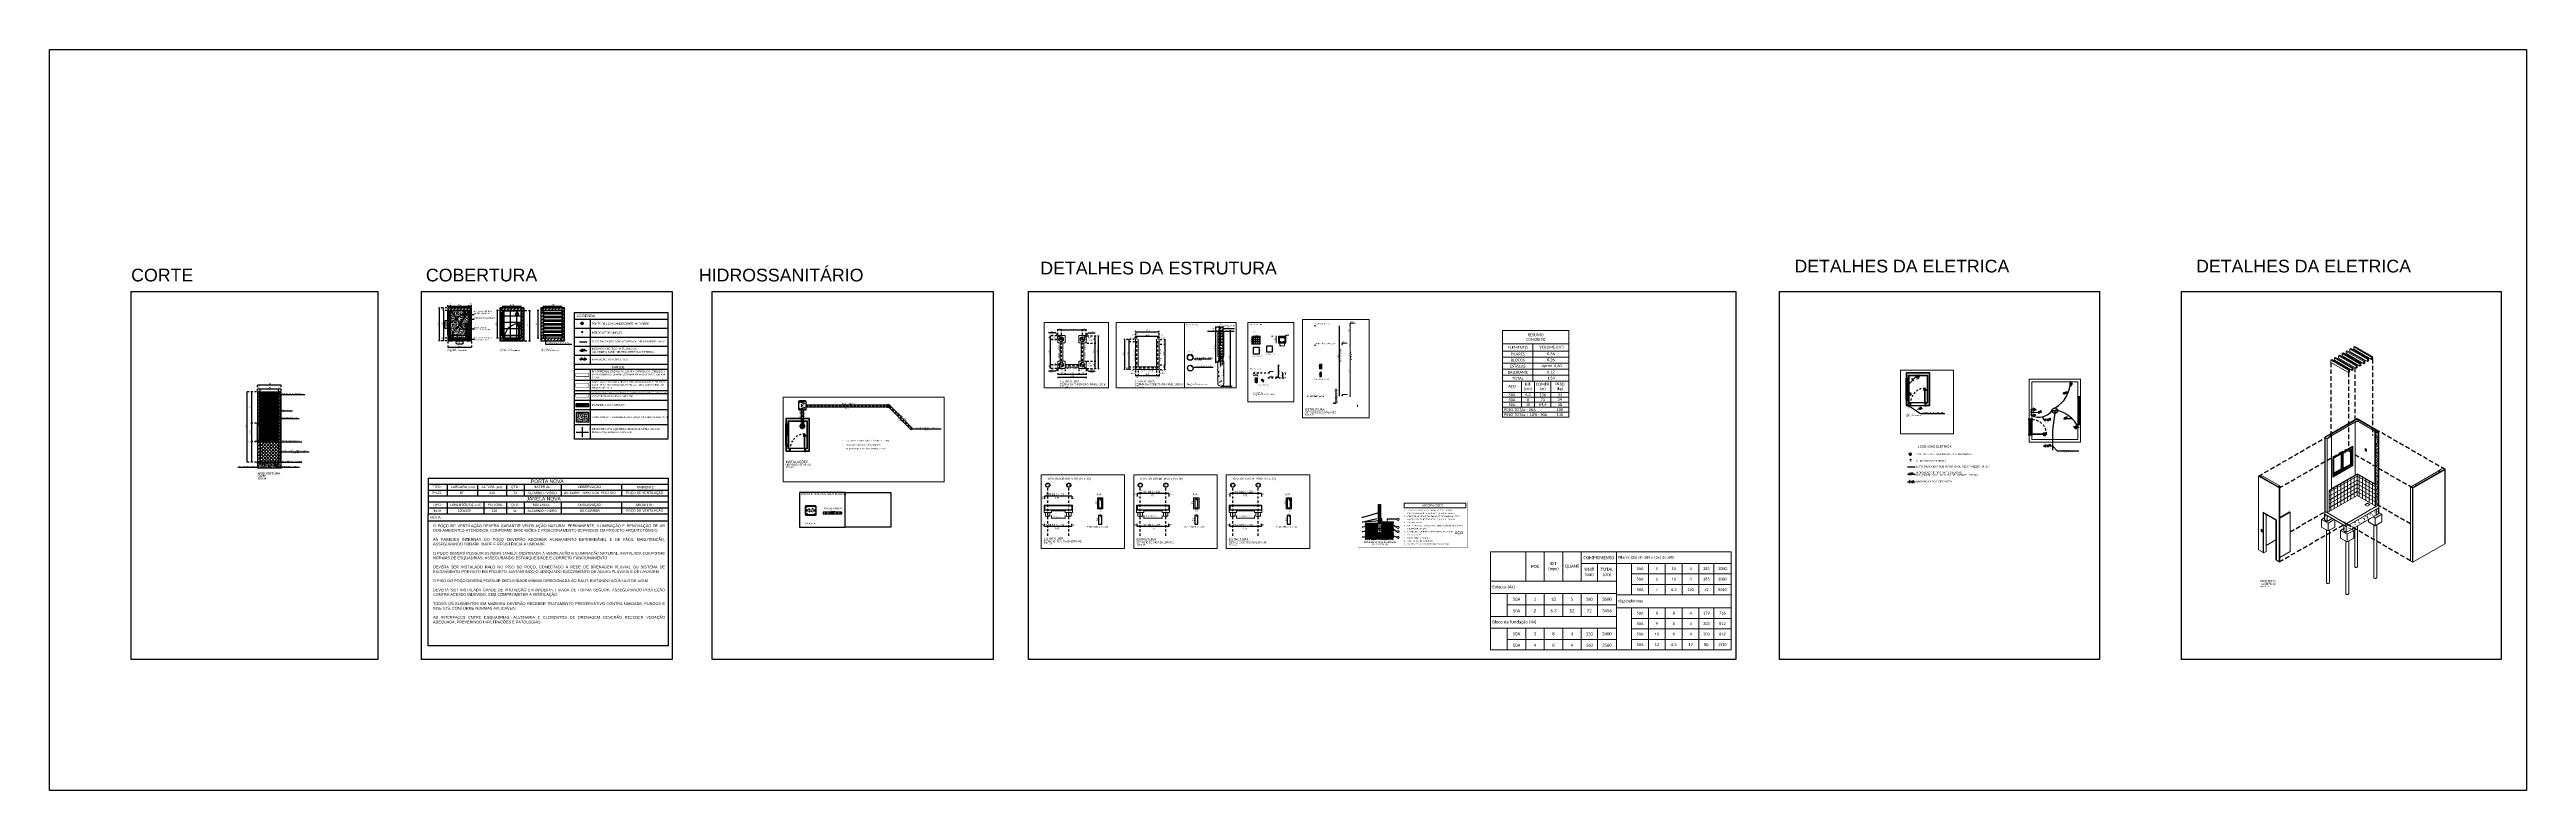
# Model space of a CAD drawing. Header units: inches. Extents: x -409 to -274, y -29 to 11.
import ezdxf
from ezdxf import colors
from ezdxf.entities.mleader import LeaderData, LeaderLine
from ezdxf.enums import TextEntityAlignment as Align
from ezdxf.math import Vec2, Vec3

# ---------------------------------------------------------------- set-up
doc = ezdxf.new("R2010")
doc.units = ezdxf.units.IN
doc.header["$MEASUREMENT"] = 0
for name, pattern in [('_Tracejado pequeno', [2.25, 1.5, -0.75]), ('CENTER', [2, 1.25, -0.25, 0.25, -0.25]), ('CENTER2', [1.125, 0.75, -0.125, 0.125, -0.125]), ('CONTINU', [0]), ('CYPE_PUNTO', [0.075, 0, -0.075]), ('DASHDOT2', [0.5, 0.25, -0.125, 0, -0.125]), ('DASHED2', [9.525, 6.35, -3.175]), ('DOT', [6.35, 0, -6.35]), ('DOT2', [3.175, 0, -3.175]), ('HIDDEN', [0.375, 0.25, -0.125]), ('HIDDEN2', [0.1875, 0.125, -0.0625]), ('HIDDENX2', [19.05, 12.7, -6.35])]:
    doc.linetypes.add(name, pattern=pattern)
doc.layers.get('0').update_dxf_attribs({"color": 8})
doc.layers.get('DEFPOINTS').update_dxf_attribs({"lineweight": 0})
for name, color, linetype in [('#_carimbo', 1, 'Continuous'), ('.10', 1, 'Continuous'), ('.projecao', 1, 'HIDDEN'), ('.texto', 3, 'Continuous'), ('0.01', 253, 'Continuous'), ('01', 1, 'Continuous'), ('1', 1, 'Continuous'), ('AQ-COTAS - MÓVEIS', 8, 'Continuous'), ('AR-ALV-CRT', 4, 'Continuous'), ('AR-PS-TXT-VT2', 2, 'Continuous'), ('ARQ-ALV-COM', 251, 'Continuous'), ('ARQ-CHA', 12, 'DASHDOT2'), ('ARQ-COTA-150', 1, 'Continuous'), ('ARQ-COTA-25', 12, 'Continuous'), ('ARQ-COTA-50', 1, 'Continuous'), ('ARQ-COTA-75', 1, 'Continuous'), ('ARQ-ESQ-PLB', 2, 'Continuous'), ('ARQ-HTC-CONST', 160, 'Continuous'), ('ARQ-PIS', 1, 'Continuous'), ('ARQ-PIS-CRT', 3, 'Continuous'), ('ARQ-PROJ', 1, 'HIDDEN'), ('ARQ-TAB', 1, 'Continuous'), ('ARQ-TXT-02', 2, 'Continuous'), ('ARQ-TXT-03', 3, 'Continuous'), ('ARQ-TXT-04', 4, 'Continuous'), ('ARQ-TXT-50', 2, 'Continuous'), ('ARQ-TXT-75', 2, 'Continuous'), ('ARQ-TXT-LEA', 1, 'Continuous'), ('ARQ-TXT-LEADER', 1, 'Continuous'), ('ARQ-TXT-SMB', 4, 'Continuous'), ('Camada 1', 7, 'Continuous'), ('COTAS', 10, 'Continuous'), ('DETALHE_ESTACAS', 2, 'Continuous'), ('DI-Linhas_do_quadro', 1, 'Continuous'), ('DIV', 9, 'Continuous'), ('DT-ARMADURA', 6, 'Continuous'), ('DT-ARMADURA_NEG', 6, 'Continuous'), ('DT-TÍTULO', 3, 'Continuous'), ('EL-Interruptor', 2, 'Continuous'), ('EL-Textos_pontos', 2, 'Continuous'), ('EL-Tomada', 3, 'Continuous'), ('ELE-VT3', 30, 'Continuous'), ('Esquadria', 1, 'Continuous'), ('EST - Cotas', 152, 'Continuous'), ('EST- 251', 251, 'Continuous'), ('EST-CNC-HTC', 1, 'Continuous'), ('FO-TEXTOS_1', 7, 'Continuous'), ('FO-TÍTULOS', 1, 'Continuous'), ('HID-APL-TUB', 75, 'CONTINU'), ('HID-ESG-CON', 37, 'CONTINU'), ('matriz', 1, 'Continuous'), ('PROJECÃO', 1, 'HIDDEN'), ('R- ANOTAÇÕES', 3, 'Continuous'), ('R- ARQ. PISO', 1, 'Continuous'), ('Texto', 3, 'Continuous')]:
    doc.layers.add(name, color=color, linetype=linetype)
for name, color, linetype, lineweight in [('AR-ALV-HTC', 251, 'Continuous', 0), ('AR-COTA', 1, 'Continuous', 0), ('Caminho do deslocamento', 7, '_Tracejado pequeno', 9), ('Descrição da armadura', 7, 'Continuous', 5), ('Dispositivos elétricos', 7, 'Continuous', 9), ('DT-Barras na forma', 2, 'Continuous', 30), ('DT-Cotas', 9, 'Continuous', 5), ('DT-Forma', 5, 'Continuous', 5), ('DT-Pontilhado', 9, 'DOT2', 5), ('DT-TEXTOS', 2, 'Continuous', 20), ('EST- 0', 7, 'Continuous', 20), ('EST- 1', 1, 'Continuous', 9), ('EST- 2', 2, 'Continuous', 9), ('EST- 253', 253, 'Continuous', 0), ('EST- 3', 3, 'Continuous', 0), ('EST- 4', 4, 'Continuous', 0), ('FO-Estacas dos blocos', 1, 'Continuous', 20), ('FO-Pilares', 4, 'Continuous', 30), ('FO-Seção das fundações', 9, 'Continuous', 5), ('FO-Textos das vigas', 7, 'Continuous', 5), ('Janelas', 7, 'Continuous', 9), ('LC-Estacas dos blocos', 1, 'Continuous', 20), ('LC-Textos', 3, 'Continuous', 20), ('Montantes de parede cortina', 7, 'Continuous', 9), ('Padrão de superfície', 7, 'Continuous', 9), ('Paredes', 7, 'Continuous', 9), ('Peças hidrossanitárias', 7, 'Continuous', 9), ('Pilares estruturais', 7, 'Continuous', 9), ('Pisos', 7, 'Continuous', 9), ('Portas', 7, 'Continuous', 9), ('QUAD_LIMITES', 2, 'Continuous', 0), ('Quadro estrutural', 7, 'Continuous', 9), ('SÍMBOLOS', 10, 'Continuous', 5), ('Textos armaduras', 7, 'Continuous', 5), ('TQ-Textos conduto', 7, 'Continuous', 5)]:
    doc.layers.add(name, color=color, linetype=linetype, lineweight=lineweight)
doc.styles.add('1-50-HID-ARIAL-65', font='arial.ttf', dxfattribs={"height": 0.065})
doc.styles.add('__Style-STANDARD', font='STANDARD.shx')
doc.styles.add('Annotative', font='arial.ttf')
doc.styles.add('Arial', font='ARIALUNI.ttf')
doc.styles.add('ARIAL 1mm', font='arial.ttf', dxfattribs={"height": 0.1})
doc.styles.add('Codhab', font='')
doc.styles.add('ELE-SIMB-12MM', font='arial.ttf', dxfattribs={"height": 0.12})
doc.styles.add('MtXpl_Symbol', font='symbol.ttf')
doc.styles.add('MÉDIO', font='arial.ttf', dxfattribs={"height": 0.13})
doc.styles.add('R60-50', font='arial.ttf', dxfattribs={"height": 0.08})
doc.styles.add('Romans', font='romans.shx')
doc.styles.get("Standard").update_dxf_attribs({"font": 'arial.ttf'})
doc.styles.add('Swiss LT', font='swissl.ttf')
doc.styles.add('T3', font='arial.ttf')
doc.styles.get('Codhab').set_extended_font_data('Roboto')
doc.linetypes.add('__{ -E- }', pattern='A,4,-0.75,["E",__Style-STANDARD,S=0.15,R=0,X=-0.0504,Y=-0.0768],-0.75', length=5.5)
doc.dimstyles.new('1-75', dxfattribs={"dimtxt": 0.14, "dimasz": 0.06, "dimexe": 0.01, "dimexo": 0.05, "dimgap": 0.05, "dimtad": 1, "dimzin": 4, "dimdsep": 46, "dimtxsty": 'Annotative', "dimblk": 'ARCHTICK', "dimcen": 0.09, "dimclrd": 10, "dimclre": 10, "dimclrt": 2, "dimadec": 0, "dimazin": 0, "dimtfac": 1, "dimtix": 1, "dimtofl": 0, "dimtmove": 0, "dimatfit": 3, "dimldrblk": 'DOT', "dimfxl": 0.1, "dimfxlon": 1, "dimtolj": 1, "dimtzin": 0, "dimarcsym": 0})
doc.dimstyles.new('COD-ARQ-50', dxfattribs={"dimtxt": 0.075, "dimasz": 0.0375, "dimexe": 0.05, "dimexo": 0.05, "dimgap": 0.02, "dimtad": 1, "dimzin": 4, "dimtxsty": 'T3', "dimblk": 'ARCHTICK', "dimcen": 0, "dimclrd": 1, "dimclre": 2, "dimclrt": 2, "dimazin": 0, "dimtfac": 1, "dimtmove": 2, "dimatfit": 3, "dimldrblk": 'DOT', "dimfxl": 0.4, "dimtolj": 1, "dimarcsym": 0})
doc.dimstyles.new('CODHAB-1-50', dxfattribs={"dimtxt": 0.08, "dimasz": 0.05, "dimexe": 0.01, "dimexo": 0.04, "dimgap": 0.03, "dimtad": 1, "dimzin": 4, "dimtxsty": 'Arial', "dimblk": 'ARCHTICK', "dimcen": 0, "dimdle": 0.05, "dimclrd": 1, "dimclre": 2, "dimclrt": 2, "dimadec": 0, "dimazin": 0, "dimtfac": 1, "dimtmove": 2, "dimatfit": 3, "dimfxl": 0.4, "dimtolj": 1, "dimarcsym": 0})
pattern_1 = [(45, (-1314.98591, -195.1183), (-0.088388348, 0.088388348), [])]
pattern_2 = [(45, (-1313.86154, -203.24176), (-0.088388348, 0.088388348), [])]

# ---------------------------------------------------------------- blocks, each defined once
blk = doc.blocks.new('*U582')
at = {"layer": 'ARQ-TXT-02', "insert": (0.23, 0.17), "char_height": 0.0375, "attachment_point": 1, "style": 'Arial'}
blk.add_mtext_dynamic_manual_height_columns('ESC:', width=0.00172, gutter_width=0.312, heights=[0], dxfattribs=at)
at = {"layer": 'ARQ-TXT-02', "style": 'Arial'}
blk.add_attdef('ESCALA', (0.36, 0.13), '', height=0.0375, dxfattribs=at)
at = {"layer": 'ARQ-TXT-03', "style": 'Arial'}
blk.add_attdef('DESENHO', (0.22, 0.19), '', height=0.05, dxfattribs=at)
at = {"layer": 'ARQ-TXT-04', "style": 'Arial'}
blk.add_attdef('MATÉRIA', text='', height=0.0625, dxfattribs=at).set_placement((0.22, 0.24), align=Align.BOTTOM_LEFT)
blk = doc.blocks.new('*U504')
at = {"layer": 'ELE-VT3'}
blk.add_lwpolyline([(-0.03, 0.03), (0.03, 0.03), (0.03, -0.03), (-0.03, -0.03)], close=True, dxfattribs=at)
blk.add_lwpolyline([(0.03, 0), (0.15, 0)], dxfattribs=at)
blk.add_circle((0.22, 0), 0.0623, dxfattribs=at)
at = {"layer": 'ELE-VT3', "style": 'ARIAL 1mm'}
blk.add_attdef('A', text='', height=0.075, dxfattribs=at).set_placement((0.13, 0.1), align=Align.MIDDLE_CENTER)
blk = doc.blocks.new('*U507')
for p, q in [((-0.069, 0), (-0.012, 0)), ((-0.04, 0), (-0.04, -0.028))]:
    blk.add_line(p, q)
blk.add_circle((-0.04, 0), 0.0281)
at = {"style": 'ELE-SIMB-12MM'}
blk.add_attdef('POTENCIA', text='', height=0.0144, dxfattribs=at).set_placement((-0.041, 0.004), align=Align.CENTER)
blk.add_attdef('CIRCUITO', text='', height=0.0144, dxfattribs=at).set_placement((-0.043, -0.021), align=Align.RIGHT)
blk.add_attdef('INTERRUPTOR', (-0.035, -0.021), '', height=0.0144, dxfattribs=at)
blk = doc.blocks.new('*U505')
at = {"ltscale": 0.01}
h = blk.add_hatch(color=256, dxfattribs=at)
h.dxf.hatch_style = 1
h.paths.add_polyline_path([(0.31, 0.19), (0.2, 0.19), (0.31, 0)])
for points in [[(0.42, 0.19), (0.2, 0.19), (0.31, 0), (0.42, 0.19)], [(0.42, 0.19), (0.2, 0.19), (0.31, 0), (0.42, 0.19)], [(0.42, 0.19), (0.2, 0.19), (0.31, 0), (0.42, 0.19)], [(0.31, 0), (0.31, 0.28)], [(0.31, 0), (0.31, 0.28)], [(0.31, 0), (0.31, 0.28)]]:
    blk.add_lwpolyline(points, dxfattribs=at)
blk.add_lwpolyline([(0.28, 0.33), (0.33, 0.33), (0.33, 0.28), (0.28, 0.28)], close=True, dxfattribs=at)
at = {"style": 'ARIAL 1mm'}
blk.add_attdef('1', text='', height=0.11, dxfattribs=at).set_placement((0.29, -0.07), align=Align.MIDDLE_CENTER)
blk = doc.blocks.new('*U506')
at = {"ltscale": 0.01}
h = blk.add_hatch(color=256, dxfattribs=at)
h.dxf.hatch_style = 1
h.paths.add_polyline_path([(0.11, 0), (0.11, -0.11), (0.31, 0)])
blk.add_lwpolyline([(-0.03, -0.03), (-0.03, 0.03), (0.03, 0.03), (0.03, -0.03)], close=True, dxfattribs=at)
for points in [[(0.11, 0.11), (0.11, -0.11), (0.31, 0), (0.11, 0.11)], [(0.11, 0.11), (0.11, -0.11), (0.31, 0), (0.11, 0.11)], [(0.11, 0.11), (0.11, -0.11), (0.31, 0), (0.11, 0.11)], [(0.31, 0), (0.03, 0)], [(0.31, 0), (0.03, 0)], [(0.31, 0), (0.03, 0)]]:
    blk.add_lwpolyline(points, dxfattribs=at)
at = {"style": 'ARIAL 1mm'}
blk.add_attdef('1', text='', height=0.11, dxfattribs=at).set_placement((0.29, -0.07), align=Align.MIDDLE_CENTER)
blk = doc.blocks.new('*U503')
at = {"ltscale": 0.01}
h = blk.add_hatch(color=256, dxfattribs=at)
h.dxf.hatch_style = 1
h.paths.add_polyline_path([(0.5, 0), (0.5, 0.11), (0.31, 0)])
for points in [[(0.5, -0.11), (0.5, 0.11), (0.31, 0), (0.5, -0.11)], [(0.5, -0.11), (0.5, 0.11), (0.31, 0), (0.5, -0.11)], [(0.5, -0.11), (0.5, 0.11), (0.31, 0), (0.5, -0.11)], [(0.31, 0), (0.59, 0)], [(0.31, 0), (0.59, 0)], [(0.31, 0), (0.59, 0)]]:
    blk.add_lwpolyline(points, dxfattribs=at)
blk.add_lwpolyline([(0.64, 0.03), (0.64, -0.03), (0.59, -0.03), (0.59, 0.03)], close=True, dxfattribs=at)
at = {"style": 'ARIAL 1mm'}
blk.add_attdef('1', text='', height=0.11, dxfattribs=at).set_placement((0.29, -0.07), align=Align.MIDDLE_CENTER)
blk = doc.blocks.new('*U502')
at = {"true_color": 0x939598}
h = blk.add_hatch(color=252, dxfattribs=at)
h.dxf.hatch_style = 1
h.paths.add_polyline_path([(450036, 7827589), (450036, 7827574), (450186, 7827574), (450186, 7827589)])
at = {"color": 252, "linetype": 'DASHED2', "ltscale": 20}
for points in [[(450036, 7827574), (450186, 7827574), (450186, 7827589), (450036, 7827589)], [(450038, 7827580), (450083, 7827580), (450083, 7827580), (450038, 7827580)], [(450137, 7827580), (450184, 7827580), (450184, 7827580), (450137, 7827580)]]:
    blk.add_lwpolyline(points, close=True, dxfattribs=at)
for points in [[(450036, 7827589), (450038, 7827589), (450038, 7827574), (450036, 7827574)], [(450038, 7827581), (450085, 7827581), (450085, 7827584), (450038, 7827584)], [(450083, 7827581), (450111, 7827581), (450111, 7827579), (450083, 7827579)], [(450137, 7827581), (450111, 7827581), (450111, 7827579), (450137, 7827579)], [(450184, 7827581), (450135, 7827581), (450135, 7827584), (450184, 7827584)], [(450186, 7827589), (450184, 7827589), (450184, 7827574), (450186, 7827574)]]:
    blk.add_lwpolyline(points, close=True)
blk = doc.blocks.new('*U501')
h = blk.add_hatch(color=33)
h.dxf.hatch_style = 1
h.paths.add_polyline_path([(0.12, 0.01), (0.12, 0), (0.06, 0), (0.06, 0.01)])
at = {"true_color": 0xc7c8ca}
h = blk.add_hatch(color=9, dxfattribs=at)
h.dxf.hatch_style = 1
h.paths.add_polyline_path([(0.12, -0.15), (0.92, -0.15), (0.92, 0), (0.12, 0)])
h = blk.add_hatch(color=33)
h.dxf.hatch_style = 1
h.paths.add_polyline_path([(0.95, -0.15), (0.92, -0.15), (0.92, -0.12), (0.91, -0.12), (0.91, 0), (0.95, 0)])
h = blk.add_hatch(color=33)
h.dxf.hatch_style = 1
h.paths.add_polyline_path([(0.99, 0), (0.92, 0), (0.92, 0.01), (0.99, 0.01)])
h = blk.add_hatch(color=33)
h.dxf.hatch_style = 1
h.paths.add_polyline_path([(0.12, -0.15), (0.12, -0.17), (0.06, -0.17), (0.06, -0.15)])
h = blk.add_hatch(color=9, dxfattribs=at)
h.dxf.hatch_style = 1
h.paths.add_polyline_path([(0.09, -0.87, 0.414214), (0.1, -0.87), (0.12, -0.87), (0.12, -0.89), (0.08, -0.89, -0.414214), (0.07, -0.88), (0.07, -0.78), (0.09, -0.78)])
h.paths.add_polyline_path([(0.12, -0.91), (0.12, -0.91), (0.12, -0.86), (0.12, -0.86)])
h.paths.add_polyline_path([(0.17, -0.91), (0.16, -0.91), (0.16, -0.86), (0.17, -0.86)])
h.paths.add_polyline_path([(0.21, -0.88, -0.414214), (0.2, -0.89), (0.17, -0.89), (0.17, -0.87), (0.19, -0.87, 0.414214), (0.19, -0.87), (0.19, -0.78), (0.21, -0.78)])
h = blk.add_hatch(color=33)
h.dxf.hatch_style = 1
h.paths.add_polyline_path([(0.1, 0), (0.13, 0), (0.13, -0.12), (0.12, -0.12), (0.12, -0.15), (0.1, -0.15)])
h = blk.add_hatch(color=33)
h.dxf.hatch_style = 1
h.paths.add_polyline_path([(0.16, -0.15), (0.16, -0.95), (0.12, -0.95), (0.12, -0.15)])
h = blk.add_hatch(color=33)
h.dxf.hatch_style = 1
h.paths.add_polyline_path([(0.99, -0.15), (0.99, -0.17), (0.92, -0.17), (0.92, -0.15)])
for points in [[(0.12, 0), (0.06, 0), (0.06, 0.01), (0.12, 0.01)], [(0.99, 0), (0.92, 0), (0.92, 0.01), (0.99, 0.01)], [(0.12, -0.15), (0.06, -0.15), (0.06, -0.17), (0.12, -0.17)], [(0.16, -0.15), (0.16, -0.95), (0.12, -0.95), (0.12, -0.15)], [(0.12, -0.91), (0.12, -0.91), (0.12, -0.86), (0.12, -0.86)], [(0.16, -0.91), (0.17, -0.91), (0.17, -0.86), (0.16, -0.86)], [(0.99, -0.17), (0.92, -0.17), (0.92, -0.15), (0.99, -0.15)]]:
    blk.add_lwpolyline(points, close=True)
at = {"color": 251, "true_color": 0x636466}
blk.add_lwpolyline([(0.12, 0), (0.92, 0), (0.92, -0.15), (0.12, -0.15)], close=True, dxfattribs=at)
for points in [[(0.95, -0.15), (0.95, 0), (0.91, 0), (0.91, -0.12), (0.92, -0.12), (0.92, -0.15), (0.95, -0.15)], [(0.12, -0.15), (0.12, -0.12), (0.13, -0.12), (0.13, 0), (0.1, 0), (0.1, -0.15), (0.12, -0.15)]]:
    blk.add_lwpolyline(points)
for points in [[(0.07, -0.78), (0.07, -0.88, 0.414214), (0.08, -0.89), (0.12, -0.89), (0.12, -0.87), (0.1, -0.87, -0.414214), (0.09, -0.87), (0.09, -0.78)], [(0.21, -0.78), (0.21, -0.88, -0.414214), (0.2, -0.89), (0.17, -0.89), (0.17, -0.87), (0.19, -0.87, 0.414214), (0.19, -0.87), (0.19, -0.78)]]:
    blk.add_lwpolyline(points, format="xyb", close=True)
at = {"color": 252, "linetype": 'HIDDEN2'}
blk.add_lwpolyline([(0.92, -0.15, -0.427374), (0.12, -0.95), (0.12, -0.15)], format="xyb", dxfattribs=at)
blk = doc.blocks.new('*U519')
at = {"color": 1}
for p, q in [((0, -0.045), (0, 0.338)), ((0.066, 0.338), (0.066, -0.045))]:
    blk.add_line(p, q, dxfattribs=at)
at = {"color": 0}
for points in [[(0, 0.338), (0, 0.368), (0.066, 0.368), (0.066, 0.338)], [(0.018, -0.045), (0.018, 0.338), (0.048, 0.338), (0.048, -0.045)], [(0, -0.075), (0, -0.045), (0.066, -0.045), (0.066, -0.075)]]:
    blk.add_lwpolyline(points, close=True, dxfattribs=at)
blk = doc.blocks.new('_ArchTick')
at = {"color": 0, "linetype": 'ByBlock', "const_width": 0.15}
blk.add_lwpolyline([(-0.5, -0.5), (0.5, 0.5)], dxfattribs=at)
blk = doc.blocks.new('DOT')
at = {"layer": 'AQ-COTAS - MÓVEIS', "color": 0, "linetype": 'ByBlock'}
blk.add_line((-0.5, 0), (-1, 0), dxfattribs=at)
at = {"layer": 'AQ-COTAS - MÓVEIS', "color": 0, "linetype": 'ByBlock', "const_width": 0.5}
blk.add_lwpolyline([(-0.25, 0, 1), (0.25, 0, 1)], format="xyb", close=True, dxfattribs=at)
blk = doc.blocks.new('*D549')
at = {"layer": 'AR-COTA', "color": 2, "linetype": 'DOT', "lineweight": -2, "ltscale": 0.00375, "transparency": 16777216}
for p, q in [((-397.78, -7.31), (-398.34, -7.31)), ((-397.78, -11.16), (-398.34, -11.16))]:
    blk.add_line(p, q, dxfattribs=at)
at = {"layer": 'AR-COTA', "color": 1, "lineweight": -2, "ltscale": 0.00375, "transparency": 16777216}
blk.add_line((-398.29, -11.16), (-398.29, -7.31), dxfattribs=at)
at = {"layer": 'DEFPOINTS', "color": 0, "ltscale": 0.00375, "transparency": 16777216}
for p in [(-398.29, -7.31), (-397.73, -7.31), (-397.73, -11.16)]:
    blk.add_point(p, dxfattribs=at)
at = {"layer": 'AR-COTA', "color": 1, "lineweight": -2, "ltscale": 0.00375, "transparency": 16777216, "xscale": 0.0375, "yscale": 0.0375, "zscale": 0.0375}
for p, rotation in [((-398.29, -7.31), 90), ((-398.29, -11.16), 270)]:
    blk.add_blockref('_ArchTick', p, dxfattribs=dict(at, rotation=rotation))
at = {"layer": 'AR-COTA', "color": 2, "ltscale": 0.00375, "transparency": 16777216, "insert": (-398.35, -9.23), "char_height": 0.075, "attachment_point": 5, "rotation": 90, "style": 'T3'}
blk.add_mtext('\\A1;3,85', dxfattribs=at)
blk = doc.blocks.new('_Dot')
at = {"color": 0, "linetype": 'ByBlock', "lineweight": -2}
blk.add_line((-0.5, 0), (-1, 0), dxfattribs=at)
at = {"color": 0, "linetype": 'ByBlock', "const_width": 0.5}
blk.add_lwpolyline([(-0.25, 0, 1), (0.25, 0, 1)], format="xyb", close=True, dxfattribs=at)
blk = doc.blocks.new('*D536')
at = {"layer": 'AR-COTA', "color": 2, "linetype": 'DOT', "lineweight": -2, "ltscale": 0.00375, "transparency": 16777216}
for p, q in [((-397.78, -10.05), (-398.08, -10.05)), ((-397.78, -11.16), (-398.08, -11.16))]:
    blk.add_line(p, q, dxfattribs=at)
at = {"layer": 'AR-COTA', "color": 1, "lineweight": -2, "ltscale": 0.00375, "transparency": 16777216}
blk.add_line((-398.03, -11.16), (-398.03, -10.05), dxfattribs=at)
at = {"layer": 'DEFPOINTS', "color": 0, "ltscale": 0.00375, "transparency": 16777216}
for p in [(-398.03, -10.05), (-397.73, -10.05), (-397.73, -11.16)]:
    blk.add_point(p, dxfattribs=at)
at = {"layer": 'AR-COTA', "color": 1, "lineweight": -2, "ltscale": 0.00375, "transparency": 16777216, "xscale": 0.0375, "yscale": 0.0375, "zscale": 0.0375}
for p, rotation in [((-398.03, -10.05), 90), ((-398.03, -11.16), 270)]:
    blk.add_blockref('_ArchTick', p, dxfattribs=dict(at, rotation=rotation))
at = {"layer": 'AR-COTA', "color": 2, "ltscale": 0.00375, "transparency": 16777216, "insert": (-398.1, -10.6), "char_height": 0.075, "attachment_point": 5, "rotation": 90, "style": 'T3'}
blk.add_mtext('\\A1;1,11', dxfattribs=at)
blk = doc.blocks.new('*D550')
at = {"layer": 'AR-COTA', "color": 2, "linetype": 'DOT', "lineweight": -2, "ltscale": 0.00375, "transparency": 16777216}
for p, q in [((-397.78, -10.02), (-398.08, -10.02)), ((-397.78, -10.05), (-398.08, -10.05))]:
    blk.add_line(p, q, dxfattribs=at)
at = {"layer": 'AR-COTA', "color": 1, "lineweight": -2, "ltscale": 0.00375, "transparency": 16777216}
blk.add_line((-398.03, -10.05), (-398.03, -10.02), dxfattribs=at)
at = {"layer": 'DEFPOINTS', "color": 0, "ltscale": 0.00375, "transparency": 16777216}
for p in [(-398.03, -10.02), (-397.73, -10.02), (-397.73, -10.05)]:
    blk.add_point(p, dxfattribs=at)
at = {"layer": 'AR-COTA', "color": 2, "ltscale": 0.00375, "transparency": 16777216, "insert": (-398.16, -10.04), "char_height": 0.075, "attachment_point": 5, "rotation": 90, "style": 'T3'}
blk.add_mtext('\\A1;,03', dxfattribs=at)
blk = doc.blocks.new('*D551')
at = {"layer": 'AR-COTA', "color": 2, "linetype": 'DOT', "lineweight": -2, "ltscale": 0.00375, "transparency": 16777216}
for p, q in [((-397.78, -7.31), (-398.08, -7.31)), ((-397.78, -9.02), (-398.08, -9.02))]:
    blk.add_line(p, q, dxfattribs=at)
at = {"layer": 'AR-COTA', "color": 1, "lineweight": -2, "ltscale": 0.00375, "transparency": 16777216}
blk.add_line((-398.03, -9.02), (-398.03, -7.31), dxfattribs=at)
at = {"layer": 'DEFPOINTS', "color": 0, "ltscale": 0.00375, "transparency": 16777216}
for p in [(-398.03, -7.31), (-397.73, -7.31), (-397.73, -9.02)]:
    blk.add_point(p, dxfattribs=at)
at = {"layer": 'AR-COTA', "color": 1, "lineweight": -2, "ltscale": 0.00375, "transparency": 16777216, "xscale": 0.0375, "yscale": 0.0375, "zscale": 0.0375}
for p, rotation in [((-398.03, -7.31), 90), ((-398.03, -9.02), 270)]:
    blk.add_blockref('_ArchTick', p, dxfattribs=dict(at, rotation=rotation))
at = {"layer": 'AR-COTA', "color": 2, "ltscale": 0.00375, "transparency": 16777216, "insert": (-398.1, -8.16), "char_height": 0.075, "attachment_point": 5, "rotation": 90, "style": 'T3'}
blk.add_mtext('\\A1;1,71', dxfattribs=at)
blk = doc.blocks.new('*D533')
at = {"layer": 'AR-COTA', "color": 2, "linetype": 'DOT', "lineweight": -2, "ltscale": 0.00375, "transparency": 16777216}
for p, q in [((-397.78, -9.02), (-398.08, -9.02)), ((-397.79, -10.02), (-398.08, -10.02))]:
    blk.add_line(p, q, dxfattribs=at)
at = {"layer": 'AR-COTA', "color": 1, "lineweight": -2, "ltscale": 0.00375, "transparency": 16777216}
blk.add_line((-398.03, -10.02), (-398.03, -9.02), dxfattribs=at)
at = {"layer": 'DEFPOINTS', "color": 0, "ltscale": 0.00375, "transparency": 16777216}
for p in [(-398.03, -9.02), (-397.73, -9.02), (-397.74, -10.02)]:
    blk.add_point(p, dxfattribs=at)
at = {"layer": 'AR-COTA', "color": 1, "lineweight": -2, "ltscale": 0.00375, "transparency": 16777216, "xscale": 0.0375, "yscale": 0.0375, "zscale": 0.0375}
for p, rotation in [((-398.03, -9.02), 90), ((-398.03, -10.02), 270)]:
    blk.add_blockref('_ArchTick', p, dxfattribs=dict(at, rotation=rotation))
at = {"layer": 'AR-COTA', "color": 2, "ltscale": 0.00375, "transparency": 16777216, "insert": (-398.1, -9.52), "char_height": 0.075, "attachment_point": 5, "rotation": 90, "style": 'T3'}
blk.add_mtext('\\A1;1,00', dxfattribs=at)
blk = doc.blocks.new('*D545')
at = {"layer": 'AR-COTA', "color": 2, "linetype": 'DOT', "lineweight": -2, "ltscale": 0.00375, "transparency": 16777216}
for p, q in [((-397.73, -7.26), (-397.73, -6.89)), ((-396.43, -7.26), (-396.43, -6.89))]:
    blk.add_line(p, q, dxfattribs=at)
at = {"layer": 'AR-COTA', "color": 1, "lineweight": -2, "ltscale": 0.00375, "transparency": 16777216}
blk.add_line((-397.73, -6.94), (-396.43, -6.94), dxfattribs=at)
at = {"layer": 'DEFPOINTS', "color": 0, "ltscale": 0.00375, "transparency": 16777216}
for p in [(-397.73, -7.31), (-396.43, -6.94), (-396.43, -7.31)]:
    blk.add_point(p, dxfattribs=at)
at = {"layer": 'AR-COTA', "color": 1, "lineweight": -2, "ltscale": 0.00375, "transparency": 16777216, "xscale": 0.0375, "yscale": 0.0375, "zscale": 0.0375, "rotation": 180}
blk.add_blockref('_ArchTick', (-397.73, -6.94), dxfattribs=at)
at = {"layer": 'AR-COTA', "color": 1, "lineweight": -2, "ltscale": 0.00375, "transparency": 16777216, "xscale": 0.0375, "yscale": 0.0375, "zscale": 0.0375}
blk.add_blockref('_ArchTick', (-396.43, -6.94), dxfattribs=at)
at = {"layer": 'AR-COTA', "color": 2, "ltscale": 0.00375, "transparency": 16777216, "insert": (-397.08, -6.88), "char_height": 0.075, "attachment_point": 5, "style": 'T3'}
blk.add_mtext('\\A1;1,30', dxfattribs=at)
blk = doc.blocks.new('*D546')
at = {"layer": 'AR-COTA', "color": 2, "linetype": 'DOT', "lineweight": -2, "ltscale": 0.00375, "transparency": 16777216}
for p, q in [((-397.73, -7.26), (-397.73, -7.1)), ((-397.58, -7.26), (-397.58, -7.1))]:
    blk.add_line(p, q, dxfattribs=at)
at = {"layer": 'AR-COTA', "color": 1, "lineweight": -2, "ltscale": 0.00375, "transparency": 16777216}
blk.add_line((-397.73, -7.15), (-397.58, -7.15), dxfattribs=at)
at = {"layer": 'DEFPOINTS', "color": 0, "ltscale": 0.00375, "transparency": 16777216}
for p in [(-397.73, -7.31), (-397.58, -7.15), (-397.58, -7.31)]:
    blk.add_point(p, dxfattribs=at)
at = {"layer": 'AR-COTA', "color": 1, "lineweight": -2, "ltscale": 0.00375, "transparency": 16777216, "xscale": 0.0375, "yscale": 0.0375, "zscale": 0.0375, "rotation": 180}
blk.add_blockref('_ArchTick', (-397.73, -7.15), dxfattribs=at)
at = {"layer": 'AR-COTA', "color": 1, "lineweight": -2, "ltscale": 0.00375, "transparency": 16777216, "xscale": 0.0375, "yscale": 0.0375, "zscale": 0.0375}
blk.add_blockref('_ArchTick', (-397.58, -7.15), dxfattribs=at)
at = {"layer": 'AR-COTA', "color": 2, "ltscale": 0.00375, "transparency": 16777216, "insert": (-397.65, -7.03), "char_height": 0.075, "attachment_point": 5, "style": 'T3'}
blk.add_mtext('\\A1;,15', dxfattribs=at)
blk = doc.blocks.new('*D547')
at = {"layer": 'AR-COTA', "color": 2, "linetype": 'DOT', "lineweight": -2, "ltscale": 0.00375, "transparency": 16777216}
for p, q in [((-397.58, -7.26), (-397.58, -7.1)), ((-396.58, -7.26), (-396.58, -7.1))]:
    blk.add_line(p, q, dxfattribs=at)
at = {"layer": 'AR-COTA', "color": 1, "lineweight": -2, "ltscale": 0.00375, "transparency": 16777216}
blk.add_line((-397.58, -7.15), (-396.58, -7.15), dxfattribs=at)
at = {"layer": 'DEFPOINTS', "color": 0, "ltscale": 0.00375, "transparency": 16777216}
for p in [(-397.58, -7.31), (-396.58, -7.15), (-396.58, -7.31)]:
    blk.add_point(p, dxfattribs=at)
at = {"layer": 'AR-COTA', "color": 1, "lineweight": -2, "ltscale": 0.00375, "transparency": 16777216, "xscale": 0.0375, "yscale": 0.0375, "zscale": 0.0375, "rotation": 180}
blk.add_blockref('_ArchTick', (-397.58, -7.15), dxfattribs=at)
at = {"layer": 'AR-COTA', "color": 1, "lineweight": -2, "ltscale": 0.00375, "transparency": 16777216, "xscale": 0.0375, "yscale": 0.0375, "zscale": 0.0375}
blk.add_blockref('_ArchTick', (-396.58, -7.15), dxfattribs=at)
at = {"layer": 'AR-COTA', "color": 2, "ltscale": 0.00375, "transparency": 16777216, "insert": (-397.08, -7.09), "char_height": 0.075, "attachment_point": 5, "style": 'T3'}
blk.add_mtext('\\A1;1,00', dxfattribs=at)
blk = doc.blocks.new('*D548')
at = {"layer": 'AR-COTA', "color": 2, "linetype": 'DOT', "lineweight": -2, "ltscale": 0.00375, "transparency": 16777216}
for p, q in [((-396.58, -7.26), (-396.58, -7.1)), ((-396.43, -7.26), (-396.43, -7.1))]:
    blk.add_line(p, q, dxfattribs=at)
at = {"layer": 'AR-COTA', "color": 1, "lineweight": -2, "ltscale": 0.00375, "transparency": 16777216}
blk.add_line((-396.58, -7.15), (-396.43, -7.15), dxfattribs=at)
at = {"layer": 'DEFPOINTS', "color": 0, "ltscale": 0.00375, "transparency": 16777216}
for p in [(-396.58, -7.31), (-396.43, -7.15), (-396.43, -7.31)]:
    blk.add_point(p, dxfattribs=at)
at = {"layer": 'AR-COTA', "color": 1, "lineweight": -2, "ltscale": 0.00375, "transparency": 16777216, "xscale": 0.0375, "yscale": 0.0375, "zscale": 0.0375, "rotation": 180}
blk.add_blockref('_ArchTick', (-396.58, -7.15), dxfattribs=at)
at = {"layer": 'AR-COTA', "color": 1, "lineweight": -2, "ltscale": 0.00375, "transparency": 16777216, "xscale": 0.0375, "yscale": 0.0375, "zscale": 0.0375}
blk.add_blockref('_ArchTick', (-396.43, -7.15), dxfattribs=at)
at = {"layer": 'AR-COTA', "color": 2, "ltscale": 0.00375, "transparency": 16777216, "insert": (-396.5, -7.03), "char_height": 0.075, "attachment_point": 5, "style": 'T3'}
blk.add_mtext('\\A1;,15', dxfattribs=at)
blk = doc.blocks.new('*U520')
at = {"true_color": 0x939598}
h = blk.add_hatch(color=252, dxfattribs=at)
h.dxf.hatch_style = 1
h.paths.add_polyline_path([(450156, 7827574), (450156, 7827589), (450036, 7827589), (450036, 7827574)])
for points in [[(450038, 7827574), (450036, 7827574), (450036, 7827589), (450038, 7827589)], [(450038, 7827581), (450079, 7827581), (450079, 7827584), (450038, 7827584)], [(450073, 7827581), (450096, 7827581), (450096, 7827579), (450073, 7827579)], [(450119, 7827581), (450096, 7827581), (450096, 7827579), (450119, 7827579)], [(450154, 7827581), (450107, 7827581), (450107, 7827584), (450154, 7827584)], [(450156, 7827589), (450154, 7827589), (450154, 7827574), (450156, 7827574)]]:
    blk.add_lwpolyline(points, close=True)
at = {"color": 252, "linetype": 'DASHED2', "ltscale": 20}
for points in [[(450036, 7827589), (450156, 7827589), (450156, 7827574), (450036, 7827574)], [(450038, 7827585), (450154, 7827585), (450154, 7827577), (450038, 7827577)], [(450038, 7827580), (450073, 7827580), (450073, 7827580), (450038, 7827580)], [(450119, 7827580), (450154, 7827580), (450154, 7827580), (450119, 7827580)]]:
    blk.add_lwpolyline(points, close=True, dxfattribs=at)
blk = doc.blocks.new('ralo sifonado')
for p, q in [((116853.6, -22020.8), (116853, -22025.3)), ((116853, -22025.3), (116854.7, -22025.5)), ((116853.6, -22020.8), (116855.3, -22021)), ((116853.8, -22028), (116855.1, -22027)), ((116853.8, -22028), (116856.5, -22031.6)), ((116858.6, -22015.6), (116855, -22018.4)), ((116855, -22018.4), (116856.1, -22019.7)), ((116856.5, -22031.6), (116857.9, -22030.5)), ((116858.6, -22015.6), (116859.6, -22016.9)), ((116859, -22033), (116859.2, -22031.3)), ((116859, -22033), (116863.5, -22033.6)), ((116861.1, -22012.8), (116860.6, -22016.6)), ((116860.8, -22011.8), (116860.7, -22012.5)), ((116861, -22012.7), (116860.7, -22012.6)), ((116861.2, -22011.7), (116860.8, -22011.8)), ((116866.5, -22013.4), (116861.1, -22012.7)), ((116861.3, -22011), (116861.2, -22011.7)), ((116866.6, -22012.4), (116861.2, -22011.7)), ((116861.3, -22011), (116866.7, -22011.7)), ((116863.5, -22033.6), (116863.7, -22031.9)), ((116866.2, -22032.8), (116865.2, -22031.5)), ((116866.5, -22013.5), (116866, -22017.3)), ((116866.2, -22032.8), (116869.8, -22030.1)), ((116866.7, -22011.7), (116866.6, -22012.4)), ((116866.6, -22012.4), (116867, -22012.5)), ((116866.6, -22013.4), (116866.9, -22013.4)), ((116868.2, -22016.8), (116866.9, -22017.9)), ((116867.1, -22012.6), (116867, -22013.3)), ((116871, -22020.4), (116868.2, -22016.8)), ((116869.8, -22030.1), (116868.7, -22028.7)), ((116871.2, -22027.6), (116869.5, -22027.4)), ((116871, -22020.4), (116869.7, -22021.4)), ((116871.8, -22023.1), (116870.1, -22022.9)), ((116871.2, -22027.6), (116871.8, -22023.1))]:
    blk.add_line(p, q)
blk.add_circle((116862.4, -22024.2), 7.77)
for centre, start, end in [((116860.8, -22012.5), 172.79046, 257.79046), ((116860.9, -22011.9), 97.79046, 172.79046), ((116861, -22012.8), 352.79046, 77.79046), ((116861.1, -22011.6), 277.79046, 352.79046), ((116866.6, -22013.5), 87.79046, 172.79046), ((116866.8, -22012.3), 172.79046, 247.79046), ((116866.9, -22013.3), 267.79046, 352.79046), ((116867, -22012.6), 352.79046, 67.79046)]:
    blk.add_arc(centre, 0.1, start, end)
at = {"layer": '0.01', "lineweight": 0}
for p, q in [((116857.5, -22023.9), (116855.8, -22023.9)), ((116857.5, -22024.5), (116855.8, -22024.5)), ((116857.5, -22023.2), (116856, -22022.8)), ((116857.5, -22025.2), (116856, -22025.6)), ((116857.7, -22022.6), (116856.1, -22022.2)), ((116857.7, -22025.8), (116856.1, -22026.2)), ((116858, -22022), (116856.6, -22021.2)), ((116858, -22026.4), (116856.6, -22027.2)), ((116858.3, -22021.5), (116856.9, -22020.7)), ((116858.3, -22026.9), (116856.9, -22027.8)), ((116858.7, -22020.9), (116857.5, -22019.8)), ((116858.7, -22027.5), (116857.5, -22028.6)), ((116859.1, -22020.5), (116858, -22019.3)), ((116859.1, -22027.9), (116858, -22029.1)), ((116859.6, -22023.9), (116858.3, -22023.9)), ((116859.6, -22024.5), (116858.3, -22024.5)), ((116859.7, -22023.4), (116858.5, -22022.9)), ((116859.7, -22025), (116858.5, -22025.5)), ((116859.9, -22022.8), (116858.7, -22022.3)), ((116859.9, -22025.6), (116858.7, -22026.1)), ((116859.7, -22020.1), (116858.9, -22018.7)), ((116859.7, -22028.3), (116858.9, -22029.7)), ((116860.2, -22022.4), (116859.3, -22021.5)), ((116860.2, -22026), (116859.3, -22026.9)), ((116860.2, -22019.8), (116859.4, -22018.4)), ((116860.2, -22028.6), (116859.4, -22030)), ((116860.6, -22022), (116859.7, -22021.1)), ((116860.6, -22026.4), (116859.7, -22027.3)), ((116860.8, -22019.5), (116860.4, -22017.9)), ((116861.3, -22023.9), (116860.4, -22023.9)), ((116861.3, -22024.5), (116860.4, -22024.5)), ((116860.8, -22028.9), (116860.4, -22030.5)), ((116861, -22021.7), (116860.5, -22020.5)), ((116861, -22026.7), (116860.5, -22027.9)), ((116866.9, -22013.3), (116860.8, -22012.5)), ((116861.4, -22023.7), (116860.8, -22023)), ((116861.4, -22024.7), (116860.8, -22025.4)), ((116867, -22012.6), (116860.9, -22011.9)), ((116861.4, -22019.4), (116861, -22017.8)), ((116861.4, -22029.1), (116861, -22030.6)), ((116861.6, -22021.5), (116861.1, -22020.3)), ((116861.6, -22026.9), (116861.1, -22028.1)), ((116861.9, -22023.2), (116861.2, -22022.6)), ((116861.9, -22025.2), (116861.2, -22025.9)), ((116862.1, -22019.3), (116862.1, -22017.6)), ((116862.1, -22021.4), (116862.1, -22020.1)), ((116862.1, -22023.1), (116862.1, -22022.2)), ((116862.1, -22025.3), (116862.1, -22026.2)), ((116862.1, -22027), (116862.1, -22028.3)), ((116862.1, -22029.1), (116862.1, -22030.8)), ((116862.7, -22019.3), (116862.7, -22017.6)), ((116862.7, -22021.4), (116862.7, -22020.1)), ((116862.7, -22023.1), (116862.7, -22022.2)), ((116862.7, -22025.3), (116862.7, -22026.2)), ((116862.7, -22027), (116862.7, -22028.3)), ((116862.7, -22029.1), (116862.7, -22030.8)), ((116862.9, -22023.2), (116863.6, -22022.6)), ((116862.9, -22025.2), (116863.6, -22025.9)), ((116863.2, -22021.5), (116863.7, -22020.3)), ((116863.2, -22026.9), (116863.7, -22028.1)), ((116863.4, -22019.4), (116863.8, -22017.8)), ((116863.4, -22023.7), (116864, -22023)), ((116863.4, -22024.7), (116864, -22025.4)), ((116863.4, -22029.1), (116863.8, -22030.6)), ((116863.5, -22023.9), (116864.4, -22023.9)), ((116863.5, -22024.5), (116864.4, -22024.5)), ((116863.8, -22021.7), (116864.3, -22020.5)), ((116863.8, -22026.7), (116864.3, -22027.9)), ((116864, -22019.5), (116864.4, -22017.9)), ((116864, -22028.9), (116864.4, -22030.5)), ((116864.2, -22022), (116865.1, -22021.1)), ((116864.2, -22026.4), (116865.1, -22027.3)), ((116864.6, -22019.8), (116865.4, -22018.4)), ((116864.6, -22022.4), (116865.5, -22021.5)), ((116864.6, -22026), (116865.5, -22026.9)), ((116864.6, -22028.6), (116865.4, -22030)), ((116864.9, -22022.8), (116866.1, -22022.3)), ((116864.9, -22025.6), (116866.1, -22026.1)), ((116865.1, -22020.1), (116865.9, -22018.7)), ((116865.1, -22023.4), (116866.3, -22022.9)), ((116865.1, -22025), (116866.3, -22025.5)), ((116865.1, -22028.3), (116865.9, -22029.7)), ((116865.2, -22023.9), (116866.5, -22023.9)), ((116865.2, -22024.5), (116866.5, -22024.5)), ((116865.7, -22020.5), (116866.8, -22019.3)), ((116865.7, -22027.9), (116866.8, -22029.1)), ((116866.1, -22020.9), (116867.3, -22019.8)), ((116866.1, -22027.5), (116867.3, -22028.6)), ((116866.5, -22021.5), (116867.9, -22020.7)), ((116866.5, -22026.9), (116867.9, -22027.8)), ((116866.8, -22022), (116868.2, -22021.2)), ((116866.8, -22026.4), (116868.2, -22027.2)), ((116867.1, -22022.6), (116868.7, -22022.2)), ((116867.1, -22025.8), (116868.7, -22026.2)), ((116867.2, -22023.2), (116868.8, -22022.8)), ((116867.2, -22025.2), (116868.8, -22025.6)), ((116867.3, -22023.9), (116869, -22023.9)), ((116867.3, -22024.5), (116869, -22024.5))]:
    blk.add_line(p, q, dxfattribs=at)
for radius in [7.55, 7.35]:
    blk.add_circle((116862.4, -22024.2), radius, dxfattribs=at)
for radius, start, end in [(6.58, 167.61318, 177.38682), (6.58, 182.61318, 192.38682), (6.58, 152.61318, 162.38682), (6.58, 197.61318, 207.38682), (6.58, 137.61318, 147.38682), (6.58, 212.61318, 222.38682), (4.95, 168.4746, 176.5254), (4.95, 183.4746, 191.5254), (4.95, 153.4746, 161.5254), (4.95, 198.4746, 206.5254), (6.58, 122.61318, 132.38682), (6.58, 227.61318, 237.38682), (4.95, 138.4746, 146.5254), (4.15, 161.64548, 175.85452), (4.15, 184.14548, 198.35452), (4.95, 213.4746, 221.5254), (4.15, 139.14548, 153.35452), (4.15, 206.64548, 220.85452), (4.95, 123.4746, 131.5254), (4.95, 228.4746, 236.5254), (6.58, 107.61318, 117.38682), (6.58, 242.61318, 252.38682), (2.85, 163.54233, 173.95767), (2.85, 186.04233, 196.45767), (4.15, 116.64548, 130.85452), (4.15, 229.14548, 243.35452), (2.85, 141.04233, 151.45767), (2.85, 208.54233, 218.95767), (4.95, 108.4746, 116.5254), (4.95, 243.4746, 251.5254), (2.05, 143.41497, 171.58503), (2.05, 188.41497, 216.58503), (2.85, 118.54233, 128.95767), (2.85, 231.04233, 241.45767), (6.58, 92.61318, 102.38682), (6.58, 257.61318, 267.38682), (4.15, 94.14548, 108.35452), (4.15, 251.64548, 265.85452), (2.05, 98.41497, 126.58503), (2.05, 233.41497, 261.58503), (1.1, 150.82662, 164.17338), (1.1, 195.82662, 209.17338), (4.95, 93.4746, 101.5254), (4.95, 258.4746, 266.5254), (2.85, 96.04233, 106.45767), (2.85, 253.54233, 263.95767), (1.1, 105.82662, 119.17338), (1.1, 240.82662, 254.17338), (6.58, 77.61318, 87.38682), (4.95, 78.4746, 86.5254), (4.15, 71.64548, 85.85452), (2.85, 73.54233, 83.95767), (2.05, 53.41497, 81.58503), (1.1, 60.82662, 74.17338), (1.1, 285.82662, 299.17338), (2.05, 278.41497, 306.58503), (2.85, 276.04233, 286.45767), (4.15, 274.14548, 288.35452), (4.95, 273.4746, 281.5254), (6.58, 272.61318, 282.38682), (1.1, 15.82662, 29.17338), (1.1, 330.82662, 344.17338), (2.85, 51.04233, 61.45767), (2.85, 298.54233, 308.95767), (4.95, 63.4746, 71.5254), (2.05, 8.41497, 36.58503), (2.05, 323.41497, 351.58503), (4.95, 288.4746, 296.5254), (4.15, 49.14548, 63.35452), (4.15, 296.64548, 310.85452), (6.58, 62.61318, 72.38682), (6.58, 287.61318, 297.38682), (2.85, 28.54233, 38.95767), (2.85, 321.04233, 331.45767), (4.95, 48.4746, 56.5254), (2.85, 6.04233, 16.45767), (2.85, 343.54233, 353.95767), (4.95, 303.4746, 311.5254), (4.15, 26.64548, 40.85452), (4.15, 319.14548, 333.35452), (6.58, 47.61318, 57.38682), (6.58, 302.61318, 312.38682), (4.95, 33.4746, 41.5254), (4.95, 318.4746, 326.5254), (4.15, 4.14548, 18.35452), (4.15, 341.64548, 355.85452), (4.95, 18.4746, 26.5254), (4.95, 333.4746, 341.5254), (4.95, 3.4746, 11.5254), (4.95, 348.4746, 356.5254), (6.58, 32.61318, 42.38682), (6.58, 317.61318, 327.38682), (6.58, 17.61318, 27.38682), (6.58, 332.61318, 342.38682), (6.58, 2.61318, 12.38682), (6.58, 347.61318, 357.38682)]:
    blk.add_arc((116862.4, -22024.2), radius, start, end, dxfattribs=at)
blk = doc.blocks.new('HID-ESG-RSF')
at = {"layer": 'HID-ESG-CON', "color": 8, "xscale": 0.01, "yscale": 0.01, "zscale": 0.01, "rotation": 97.05921056914654}
blk.add_blockref('ralo sifonado', (142.534, -1075.849), dxfattribs=at)
blk = doc.blocks.new('*U521')
at = {"rotation": 89.99999999992913}
blk.add_blockref('HID-ESG-RSF', (110.98, -217.49), dxfattribs=at)
at = {"layer": 'AR-PS-TXT-VT2', "linetype": 'HIDDEN2', "ltscale": 0.001, "style": '1-50-HID-ARIAL-65'}
blk.add_attdef('XX', text='', height=0.075, dxfattribs=at).set_placement((0, 0), align=Align.MIDDLE_CENTER)
blk = doc.blocks.new('*D534')
at = {"layer": 'AR-COTA', "color": 2, "linetype": 'DOT', "lineweight": -2, "ltscale": 0.00375, "transparency": 16777216}
for p, q in [((-387.18, -2.68), (-387.18, -2.58)), ((-386.18, -2.68), (-386.18, -2.58))]:
    blk.add_line(p, q, dxfattribs=at)
at = {"layer": 'AR-COTA', "color": 1, "lineweight": -2, "ltscale": 0.00375, "transparency": 16777216}
blk.add_line((-387.18, -2.63), (-386.18, -2.63), dxfattribs=at)
at = {"layer": 'DEFPOINTS', "color": 0, "ltscale": 0.00375, "transparency": 16777216}
for p in [(-386.18, -2.63), (-387.18, -2.73), (-386.18, -2.73)]:
    blk.add_point(p, dxfattribs=at)
at = {"layer": 'AR-COTA', "color": 1, "lineweight": -2, "ltscale": 0.00375, "transparency": 16777216, "xscale": 0.0375, "yscale": 0.0375, "zscale": 0.0375, "rotation": 180}
blk.add_blockref('_ArchTick', (-387.18, -2.63), dxfattribs=at)
at = {"layer": 'AR-COTA', "color": 1, "lineweight": -2, "ltscale": 0.00375, "transparency": 16777216, "xscale": 0.0375, "yscale": 0.0375, "zscale": 0.0375}
blk.add_blockref('_ArchTick', (-386.18, -2.63), dxfattribs=at)
at = {"layer": 'AR-COTA', "color": 2, "ltscale": 0.00375, "transparency": 16777216, "insert": (-386.68, -2.56), "char_height": 0.075, "attachment_point": 5, "style": 'T3'}
blk.add_mtext('\\A1;1,00', dxfattribs=at)
blk = doc.blocks.new('*D535')
at = {"layer": 'AR-COTA', "color": 2, "linetype": 'DOT', "lineweight": -2, "ltscale": 0.00375, "transparency": 16777216}
for p, q in [((-387.38, -2.88), (-387.61, -2.88)), ((-387.38, -4.38), (-387.61, -4.38))]:
    blk.add_line(p, q, dxfattribs=at)
at = {"layer": 'AR-COTA', "color": 1, "lineweight": -2, "ltscale": 0.00375, "transparency": 16777216}
blk.add_line((-387.56, -2.88), (-387.56, -4.38), dxfattribs=at)
at = {"layer": 'DEFPOINTS', "color": 0, "ltscale": 0.00375, "transparency": 16777216}
for p in [(-387.33, -2.88), (-387.56, -4.38), (-387.33, -4.38)]:
    blk.add_point(p, dxfattribs=at)
at = {"layer": 'AR-COTA', "color": 1, "lineweight": -2, "ltscale": 0.00375, "transparency": 16777216, "xscale": 0.0375, "yscale": 0.0375, "zscale": 0.0375}
for p, rotation in [((-387.56, -2.88), 90), ((-387.56, -4.38), 270)]:
    blk.add_blockref('_ArchTick', p, dxfattribs=dict(at, rotation=rotation))
at = {"layer": 'AR-COTA', "color": 2, "ltscale": 0.00375, "transparency": 16777216, "insert": (-387.62, -3.63), "char_height": 0.075, "attachment_point": 5, "rotation": 90, "style": 'T3'}
blk.add_mtext('\\A1;1,50', dxfattribs=at)
blk = doc.blocks.new('*D537')
at = {"layer": 'AR-COTA', "color": 2, "linetype": 'DOT', "lineweight": -2, "ltscale": 0.00375, "transparency": 16777216}
for p, q in [((-382.11, -2.91), (-382.11, -2.59)), ((-381.11, -2.91), (-381.11, -2.59))]:
    blk.add_line(p, q, dxfattribs=at)
at = {"layer": 'AR-COTA', "color": 1, "lineweight": -2, "ltscale": 0.00375, "transparency": 16777216}
blk.add_line((-382.11, -2.64), (-381.11, -2.64), dxfattribs=at)
at = {"layer": 'DEFPOINTS', "color": 0, "ltscale": 0.00375, "transparency": 16777216}
for p in [(-381.11, -2.64), (-382.11, -2.96), (-381.11, -2.96)]:
    blk.add_point(p, dxfattribs=at)
at = {"layer": 'AR-COTA', "color": 1, "lineweight": -2, "ltscale": 0.00375, "transparency": 16777216, "xscale": 0.0375, "yscale": 0.0375, "zscale": 0.0375, "rotation": 180}
blk.add_blockref('_ArchTick', (-382.11, -2.64), dxfattribs=at)
at = {"layer": 'AR-COTA', "color": 1, "lineweight": -2, "ltscale": 0.00375, "transparency": 16777216, "xscale": 0.0375, "yscale": 0.0375, "zscale": 0.0375}
blk.add_blockref('_ArchTick', (-381.11, -2.64), dxfattribs=at)
at = {"layer": 'AR-COTA', "color": 2, "ltscale": 0.00375, "transparency": 16777216, "insert": (-381.61, -2.57), "char_height": 0.075, "attachment_point": 5, "style": 'T3'}
blk.add_mtext('\\A1;1,00', dxfattribs=at)
blk = doc.blocks.new('*D538')
at = {"layer": 'AR-COTA', "color": 2, "linetype": 'DOT', "lineweight": -2, "ltscale": 0.00375, "transparency": 16777216}
for p, q in [((-382.16, -2.88), (-382.47, -2.88)), ((-382.16, -4.38), (-382.47, -4.38))]:
    blk.add_line(p, q, dxfattribs=at)
at = {"layer": 'AR-COTA', "color": 1, "lineweight": -2, "ltscale": 0.00375, "transparency": 16777216}
blk.add_line((-382.42, -2.88), (-382.42, -4.38), dxfattribs=at)
at = {"layer": 'DEFPOINTS', "color": 0, "ltscale": 0.00375, "transparency": 16777216}
for p in [(-382.11, -2.88), (-382.42, -4.38), (-382.11, -4.38)]:
    blk.add_point(p, dxfattribs=at)
at = {"layer": 'AR-COTA', "color": 1, "lineweight": -2, "ltscale": 0.00375, "transparency": 16777216, "xscale": 0.0375, "yscale": 0.0375, "zscale": 0.0375}
for p, rotation in [((-382.42, -2.88), 90), ((-382.42, -4.38), 270)]:
    blk.add_blockref('_ArchTick', p, dxfattribs=dict(at, rotation=rotation))
at = {"layer": 'AR-COTA', "color": 2, "ltscale": 0.00375, "transparency": 16777216, "insert": (-382.49, -3.63), "char_height": 0.075, "attachment_point": 5, "rotation": 90, "style": 'T3'}
blk.add_mtext('\\A1;1,50', dxfattribs=at)
blk = doc.blocks.new('*U497')
at = {"layer": 'ARQ-TXT-02', "insert": (0.02, 0.16), "char_height": 0.075, "attachment_point": 1, "style": 'Arial'}
blk.add_mtext_dynamic_manual_height_columns('ESC:', width=0.00229, gutter_width=0.417, heights=[0], dxfattribs=at)
at = {"layer": 'ARQ-TXT-02', "style": 'Arial'}
blk.add_attdef('ESCALA', (0.27, 0.08), '', height=0.075, dxfattribs=at)
at = {"layer": 'ARQ-TXT-03', "style": 'Arial'}
blk.add_attdef('DESENHO', (0, 0.19), '', height=0.1, dxfattribs=at)
at = {"layer": 'ARQ-TXT-04', "style": 'Arial'}
blk.add_attdef('MATÉRIA', text='', height=0.125, dxfattribs=at).set_placement((0, 0.3), align=Align.BOTTOM_LEFT)
blk = doc.blocks.new('EST25')
at = {"layer": 'EST- 1', "linetype": 'DASHED2'}
blk.add_line((345.73, 13.9), (345.73, 14.09), dxfattribs=at)
at = {"layer": 'EST- 1'}
blk.add_lwpolyline([(345.61, 13.9), (345.61, 14.09), (345.86, 14.09), (345.86, 13.9, -0.375001), (345.73, 13.9)], format="xyb", dxfattribs=at)
blk.add_lwpolyline([(345.61, 13.9, 0.375001), (345.73, 13.9, 0.375001)], format="xyb", close=True, dxfattribs=at)
blk = doc.blocks.new('bloco40')
at = {"layer": 'LC-Estacas dos blocos', "linetype": 'Continuous'}
for points in [[(3054.91, 2354.94), (3054.94, 2354.94), (3054.94, 2355.06), (3054.82, 2355.06), (3054.82, 2355.03), (3054.83, 2355), (3054.85, 2354.97), (3054.88, 2354.95), (3054.91, 2354.94)], [(3055.06, 2355.09), (3055.05, 2355.12), (3055.03, 2355.15), (3055, 2355.17), (3054.97, 2355.18), (3054.94, 2355.19), (3054.94, 2355.06), (3055.07, 2355.06), (3055.06, 2355.09)]]:
    blk.add_hatch(color=10, dxfattribs=at).paths.add_polyline_path(points)
at = {"layer": 'FO-Estacas dos blocos', "color": 10}
blk.add_circle((3054.94, 2355.06), 0.125, dxfattribs=at)
at = {"layer": 'FO-Pilares', "color": 160, "const_width": 0.02}
blk.add_lwpolyline([(3054.81, 2355.13), (3055.07, 2355.13), (3055.07, 2354.99), (3054.81, 2354.99), (3054.81, 2355.13)], dxfattribs=at)
at = {"layer": 'FO-Seção das fundações', "color": 251, "true_color": 0x636466}
blk.add_lwpolyline([(3054.74, 2355.26), (3055.14, 2355.26), (3055.14, 2354.86), (3054.74, 2354.86), (3054.74, 2355.26)], dxfattribs=at)
at = {"layer": 'LC-Estacas dos blocos', "color": 10}
blk.add_line((3054.94, 2354.94), (3054.94, 2355.19), dxfattribs=at)
blk = doc.blocks.new('*D568')
at = {"layer": 'AR-COTA', "color": 2, "linetype": 'DOT', "lineweight": -2, "ltscale": 0.00375, "transparency": 16777216}
for p, q in [((-354.03, -6.09), (-354.03, -6.4)), ((-353.63, -6.09), (-353.63, -6.4))]:
    blk.add_line(p, q, dxfattribs=at)
at = {"layer": 'AR-COTA', "color": 1, "lineweight": -2, "ltscale": 0.00375, "transparency": 16777216}
blk.add_line((-354.03, -6.35), (-353.63, -6.35), dxfattribs=at)
at = {"layer": 'DEFPOINTS', "color": 0, "ltscale": 0.00375, "transparency": 16777216}
for p in [(-354.03, -6.04), (-353.63, -6.04), (-353.63, -6.35)]:
    blk.add_point(p, dxfattribs=at)
at = {"layer": 'AR-COTA', "color": 1, "lineweight": -2, "ltscale": 0.00375, "transparency": 16777216, "xscale": 0.0375, "yscale": 0.0375, "zscale": 0.0375, "rotation": 180}
blk.add_blockref('_ArchTick', (-354.03, -6.35), dxfattribs=at)
at = {"layer": 'AR-COTA', "color": 1, "lineweight": -2, "ltscale": 0.00375, "transparency": 16777216, "xscale": 0.0375, "yscale": 0.0375, "zscale": 0.0375}
blk.add_blockref('_ArchTick', (-353.63, -6.35), dxfattribs=at)
at = {"layer": 'AR-COTA', "color": 2, "ltscale": 0.00375, "transparency": 16777216, "insert": (-353.83, -6.29), "char_height": 0.075, "attachment_point": 5, "style": 'T3'}
blk.add_mtext('\\A1;,40', dxfattribs=at)
blk = doc.blocks.new('*D569')
at = {"layer": 'AR-COTA', "color": 2, "linetype": 'DOT', "lineweight": -2, "ltscale": 0.00375, "transparency": 16777216}
for p, q in [((-353.63, -6.09), (-353.63, -6.4)), ((-352.88, -6.09), (-352.88, -6.4))]:
    blk.add_line(p, q, dxfattribs=at)
at = {"layer": 'AR-COTA', "color": 1, "lineweight": -2, "ltscale": 0.00375, "transparency": 16777216}
blk.add_line((-353.63, -6.35), (-352.88, -6.35), dxfattribs=at)
at = {"layer": 'DEFPOINTS', "color": 0, "ltscale": 0.00375, "transparency": 16777216}
for p in [(-353.63, -6.04), (-352.88, -6.04), (-352.88, -6.35)]:
    blk.add_point(p, dxfattribs=at)
at = {"layer": 'AR-COTA', "color": 1, "lineweight": -2, "ltscale": 0.00375, "transparency": 16777216, "xscale": 0.0375, "yscale": 0.0375, "zscale": 0.0375, "rotation": 180}
blk.add_blockref('_ArchTick', (-353.63, -6.35), dxfattribs=at)
at = {"layer": 'AR-COTA', "color": 1, "lineweight": -2, "ltscale": 0.00375, "transparency": 16777216, "xscale": 0.0375, "yscale": 0.0375, "zscale": 0.0375}
blk.add_blockref('_ArchTick', (-352.88, -6.35), dxfattribs=at)
at = {"layer": 'AR-COTA', "color": 2, "ltscale": 0.00375, "transparency": 16777216, "insert": (-353.25, -6.29), "char_height": 0.075, "attachment_point": 5, "style": 'T3'}
blk.add_mtext('\\A1;,75', dxfattribs=at)
blk = doc.blocks.new('*D570')
at = {"layer": 'AR-COTA', "color": 2, "linetype": 'DOT', "lineweight": -2, "ltscale": 0.00375, "transparency": 16777216}
for p, q in [((-352.88, -6.09), (-352.88, -6.4)), ((-352.48, -6.09), (-352.48, -6.4))]:
    blk.add_line(p, q, dxfattribs=at)
at = {"layer": 'AR-COTA', "color": 1, "lineweight": -2, "ltscale": 0.00375, "transparency": 16777216}
blk.add_line((-352.88, -6.35), (-352.48, -6.35), dxfattribs=at)
at = {"layer": 'DEFPOINTS', "color": 0, "ltscale": 0.00375, "transparency": 16777216}
for p in [(-352.88, -6.04), (-352.48, -6.04), (-352.48, -6.35)]:
    blk.add_point(p, dxfattribs=at)
at = {"layer": 'AR-COTA', "color": 1, "lineweight": -2, "ltscale": 0.00375, "transparency": 16777216, "xscale": 0.0375, "yscale": 0.0375, "zscale": 0.0375, "rotation": 180}
blk.add_blockref('_ArchTick', (-352.88, -6.35), dxfattribs=at)
at = {"layer": 'AR-COTA', "color": 1, "lineweight": -2, "ltscale": 0.00375, "transparency": 16777216, "xscale": 0.0375, "yscale": 0.0375, "zscale": 0.0375}
blk.add_blockref('_ArchTick', (-352.48, -6.35), dxfattribs=at)
at = {"layer": 'AR-COTA', "color": 2, "ltscale": 0.00375, "transparency": 16777216, "insert": (-352.68, -6.29), "char_height": 0.075, "attachment_point": 5, "style": 'T3'}
blk.add_mtext('\\A1;,40', dxfattribs=at)
blk = doc.blocks.new('*D571')
at = {"layer": 'AR-COTA', "color": 2, "linetype": 'DOT', "lineweight": -2, "ltscale": 0.00375, "transparency": 16777216}
for p, q in [((-354.03, -6.09), (-354.03, -6.57)), ((-352.48, -6.09), (-352.48, -6.57))]:
    blk.add_line(p, q, dxfattribs=at)
at = {"layer": 'AR-COTA', "color": 1, "lineweight": -2, "ltscale": 0.00375, "transparency": 16777216}
blk.add_line((-354.03, -6.52), (-352.48, -6.52), dxfattribs=at)
at = {"layer": 'DEFPOINTS', "color": 0, "ltscale": 0.00375, "transparency": 16777216}
for p in [(-354.03, -6.04), (-352.48, -6.04), (-352.48, -6.52)]:
    blk.add_point(p, dxfattribs=at)
at = {"layer": 'AR-COTA', "color": 1, "lineweight": -2, "ltscale": 0.00375, "transparency": 16777216, "xscale": 0.0375, "yscale": 0.0375, "zscale": 0.0375, "rotation": 180}
blk.add_blockref('_ArchTick', (-354.03, -6.52), dxfattribs=at)
at = {"layer": 'AR-COTA', "color": 1, "lineweight": -2, "ltscale": 0.00375, "transparency": 16777216, "xscale": 0.0375, "yscale": 0.0375, "zscale": 0.0375}
blk.add_blockref('_ArchTick', (-352.48, -6.52), dxfattribs=at)
at = {"layer": 'AR-COTA', "color": 2, "ltscale": 0.00375, "transparency": 16777216, "insert": (-353.25, -6.45), "char_height": 0.075, "attachment_point": 5, "style": 'T3'}
blk.add_mtext('\\A1;1,55', dxfattribs=at)
blk = doc.blocks.new('*D572')
at = {"layer": 'AR-COTA', "color": 2, "linetype": 'DOT', "lineweight": -2, "ltscale": 0.00375, "transparency": 16777216}
for p, q in [((-352.43, -5.64), (-351.94, -5.64)), ((-352.43, -6.04), (-351.94, -6.04))]:
    blk.add_line(p, q, dxfattribs=at)
at = {"layer": 'AR-COTA', "color": 1, "lineweight": -2, "ltscale": 0.00375, "transparency": 16777216}
blk.add_line((-351.99, -6.04), (-351.99, -5.64), dxfattribs=at)
at = {"layer": 'DEFPOINTS', "color": 0, "ltscale": 0.00375, "transparency": 16777216}
for p in [(-352.48, -5.64), (-352.48, -6.04), (-351.99, -5.64)]:
    blk.add_point(p, dxfattribs=at)
at = {"layer": 'AR-COTA', "color": 1, "lineweight": -2, "ltscale": 0.00375, "transparency": 16777216, "xscale": 0.0375, "yscale": 0.0375, "zscale": 0.0375}
for p, rotation in [((-351.99, -5.64), 90), ((-351.99, -6.04), 270)]:
    blk.add_blockref('_ArchTick', p, dxfattribs=dict(at, rotation=rotation))
at = {"layer": 'AR-COTA', "color": 2, "ltscale": 0.00375, "transparency": 16777216, "insert": (-352.05, -5.84), "char_height": 0.075, "attachment_point": 5, "rotation": 90, "style": 'T3'}
blk.add_mtext('\\A1;,40', dxfattribs=at)
blk = doc.blocks.new('*D573')
at = {"layer": 'AR-COTA', "color": 2, "linetype": 'DOT', "lineweight": -2, "ltscale": 0.00375, "transparency": 16777216}
for p, q in [((-352.43, -4.65), (-351.94, -4.65)), ((-352.43, -5.64), (-351.94, -5.64))]:
    blk.add_line(p, q, dxfattribs=at)
at = {"layer": 'AR-COTA', "color": 1, "lineweight": -2, "ltscale": 0.00375, "transparency": 16777216}
blk.add_line((-351.99, -5.64), (-351.99, -4.65), dxfattribs=at)
at = {"layer": 'DEFPOINTS', "color": 0, "ltscale": 0.00375, "transparency": 16777216}
for p in [(-352.48, -4.65), (-351.99, -4.65), (-352.48, -5.64)]:
    blk.add_point(p, dxfattribs=at)
at = {"layer": 'AR-COTA', "color": 1, "lineweight": -2, "ltscale": 0.00375, "transparency": 16777216, "xscale": 0.0375, "yscale": 0.0375, "zscale": 0.0375}
for p, rotation in [((-351.99, -4.65), 90), ((-351.99, -5.64), 270)]:
    blk.add_blockref('_ArchTick', p, dxfattribs=dict(at, rotation=rotation))
at = {"layer": 'AR-COTA', "color": 2, "ltscale": 0.00375, "transparency": 16777216, "insert": (-352.05, -5.14), "char_height": 0.075, "attachment_point": 5, "rotation": 90, "style": 'T3'}
blk.add_mtext('\\A1;,99', dxfattribs=at)
blk = doc.blocks.new('*D574')
at = {"layer": 'AR-COTA', "color": 2, "linetype": 'DOT', "lineweight": -2, "ltscale": 0.00375, "transparency": 16777216}
for p, q in [((-352.43, -4.25), (-351.94, -4.25)), ((-352.43, -4.65), (-351.94, -4.65))]:
    blk.add_line(p, q, dxfattribs=at)
at = {"layer": 'AR-COTA', "color": 1, "lineweight": -2, "ltscale": 0.00375, "transparency": 16777216}
blk.add_line((-351.99, -4.65), (-351.99, -4.25), dxfattribs=at)
at = {"layer": 'DEFPOINTS', "color": 0, "ltscale": 0.00375, "transparency": 16777216}
for p in [(-352.48, -4.25), (-352.48, -4.65), (-351.99, -4.25)]:
    blk.add_point(p, dxfattribs=at)
at = {"layer": 'AR-COTA', "color": 1, "lineweight": -2, "ltscale": 0.00375, "transparency": 16777216, "xscale": 0.0375, "yscale": 0.0375, "zscale": 0.0375}
for p, rotation in [((-351.99, -4.25), 90), ((-351.99, -4.65), 270)]:
    blk.add_blockref('_ArchTick', p, dxfattribs=dict(at, rotation=rotation))
at = {"layer": 'AR-COTA', "color": 2, "ltscale": 0.00375, "transparency": 16777216, "insert": (-352.05, -4.45), "char_height": 0.075, "attachment_point": 5, "rotation": 90, "style": 'T3'}
blk.add_mtext('\\A1;,40', dxfattribs=at)
blk = doc.blocks.new('*D575')
at = {"layer": 'AR-COTA', "color": 2, "linetype": 'DOT', "lineweight": -2, "ltscale": 0.00375, "transparency": 16777216}
for p, q in [((-352.43, -4.25), (-351.76, -4.25)), ((-352.43, -6.04), (-351.76, -6.04))]:
    blk.add_line(p, q, dxfattribs=at)
at = {"layer": 'AR-COTA', "color": 1, "lineweight": -2, "ltscale": 0.00375, "transparency": 16777216}
blk.add_line((-351.81, -6.04), (-351.81, -4.25), dxfattribs=at)
at = {"layer": 'DEFPOINTS', "color": 0, "ltscale": 0.00375, "transparency": 16777216}
for p in [(-352.48, -4.25), (-351.81, -4.25), (-352.48, -6.04)]:
    blk.add_point(p, dxfattribs=at)
at = {"layer": 'AR-COTA', "color": 1, "lineweight": -2, "ltscale": 0.00375, "transparency": 16777216, "xscale": 0.0375, "yscale": 0.0375, "zscale": 0.0375}
for p, rotation in [((-351.81, -4.25), 90), ((-351.81, -6.04), 270)]:
    blk.add_blockref('_ArchTick', p, dxfattribs=dict(at, rotation=rotation))
at = {"layer": 'AR-COTA', "color": 2, "ltscale": 0.00375, "transparency": 16777216, "insert": (-351.88, -5.14), "char_height": 0.075, "attachment_point": 5, "rotation": 90, "style": 'T3'}
blk.add_mtext('\\A1;1,79', dxfattribs=at)
blk = doc.blocks.new('*D576')
at = {"layer": 'AR-COTA', "color": 2, "linetype": 'DOT', "lineweight": -2, "ltscale": 0.00375, "transparency": 16777216}
for p, q in [((-353.83, -4.4), (-353.83, -3.88)), ((-352.68, -4.4), (-352.68, -3.88))]:
    blk.add_line(p, q, dxfattribs=at)
at = {"layer": 'AR-COTA', "color": 1, "lineweight": -2, "ltscale": 0.00375, "transparency": 16777216}
blk.add_line((-353.83, -3.93), (-352.68, -3.93), dxfattribs=at)
at = {"layer": 'DEFPOINTS', "color": 0, "ltscale": 0.00375, "transparency": 16777216}
for p in [(-352.68, -3.93), (-353.83, -4.45), (-352.68, -4.45)]:
    blk.add_point(p, dxfattribs=at)
at = {"layer": 'AR-COTA', "color": 1, "lineweight": -2, "ltscale": 0.00375, "transparency": 16777216, "xscale": 0.0375, "yscale": 0.0375, "zscale": 0.0375, "rotation": 180}
blk.add_blockref('_ArchTick', (-353.83, -3.93), dxfattribs=at)
at = {"layer": 'AR-COTA', "color": 1, "lineweight": -2, "ltscale": 0.00375, "transparency": 16777216, "xscale": 0.0375, "yscale": 0.0375, "zscale": 0.0375}
blk.add_blockref('_ArchTick', (-352.68, -3.93), dxfattribs=at)
at = {"layer": 'AR-COTA', "color": 2, "ltscale": 0.00375, "transparency": 16777216, "insert": (-353.25, -3.87), "char_height": 0.075, "attachment_point": 5, "style": 'T3'}
blk.add_mtext('\\A1;1,15', dxfattribs=at)
blk = doc.blocks.new('*D577')
at = {"layer": 'AR-COTA', "color": 2, "linetype": 'DOT', "lineweight": -2, "ltscale": 0.00375, "transparency": 16777216}
for p, q in [((-352.68, -4.4), (-352.68, -3.88)), ((-352.48, -4.4), (-352.48, -3.88))]:
    blk.add_line(p, q, dxfattribs=at)
at = {"layer": 'AR-COTA', "color": 1, "lineweight": -2, "ltscale": 0.00375, "transparency": 16777216}
blk.add_line((-352.68, -3.93), (-352.48, -3.93), dxfattribs=at)
at = {"layer": 'DEFPOINTS', "color": 0, "ltscale": 0.00375, "transparency": 16777216}
for p in [(-352.48, -3.93), (-352.68, -4.45), (-352.48, -4.45)]:
    blk.add_point(p, dxfattribs=at)
at = {"layer": 'AR-COTA', "color": 1, "lineweight": -2, "ltscale": 0.00375, "transparency": 16777216, "xscale": 0.0375, "yscale": 0.0375, "zscale": 0.0375, "rotation": 180}
blk.add_blockref('_ArchTick', (-352.68, -3.93), dxfattribs=at)
at = {"layer": 'AR-COTA', "color": 1, "lineweight": -2, "ltscale": 0.00375, "transparency": 16777216, "xscale": 0.0375, "yscale": 0.0375, "zscale": 0.0375}
blk.add_blockref('_ArchTick', (-352.48, -3.93), dxfattribs=at)
at = {"layer": 'AR-COTA', "color": 2, "ltscale": 0.00375, "transparency": 16777216, "insert": (-352.58, -3.87), "char_height": 0.075, "attachment_point": 5, "style": 'T3'}
blk.add_mtext('\\A1;,20', dxfattribs=at)
blk = doc.blocks.new('*D578')
at = {"layer": 'AR-COTA', "color": 2, "linetype": 'DOT', "lineweight": -2, "ltscale": 0.00375, "transparency": 16777216}
for p, q in [((-354.03, -4.4), (-354.03, -3.88)), ((-353.83, -4.4), (-353.83, -3.88))]:
    blk.add_line(p, q, dxfattribs=at)
at = {"layer": 'AR-COTA', "color": 1, "lineweight": -2, "ltscale": 0.00375, "transparency": 16777216}
blk.add_line((-353.83, -3.93), (-354.03, -3.93), dxfattribs=at)
at = {"layer": 'DEFPOINTS', "color": 0, "ltscale": 0.00375, "transparency": 16777216}
for p in [(-354.03, -3.93), (-354.03, -4.45), (-353.83, -4.45)]:
    blk.add_point(p, dxfattribs=at)
at = {"layer": 'AR-COTA', "color": 1, "lineweight": -2, "ltscale": 0.00375, "transparency": 16777216, "xscale": 0.0375, "yscale": 0.0375, "zscale": 0.0375, "rotation": 180}
blk.add_blockref('_ArchTick', (-354.03, -3.93), dxfattribs=at)
at = {"layer": 'AR-COTA', "color": 1, "lineweight": -2, "ltscale": 0.00375, "transparency": 16777216, "xscale": 0.0375, "yscale": 0.0375, "zscale": 0.0375}
blk.add_blockref('_ArchTick', (-353.83, -3.93), dxfattribs=at)
at = {"layer": 'AR-COTA', "color": 2, "ltscale": 0.00375, "transparency": 16777216, "insert": (-353.93, -3.87), "char_height": 0.075, "attachment_point": 5, "style": 'T3'}
blk.add_mtext('\\A1;,20', dxfattribs=at)
blk = doc.blocks.new('*D579')
at = {"layer": 'AR-COTA', "color": 2, "linetype": 'DOT', "lineweight": -2, "ltscale": 0.00375, "transparency": 16777216}
for p, q in [((-353.88, -5.84), (-354.48, -5.84)), ((-353.88, -6.04), (-354.48, -6.04))]:
    blk.add_line(p, q, dxfattribs=at)
at = {"layer": 'AR-COTA', "color": 1, "lineweight": -2, "ltscale": 0.00375, "transparency": 16777216}
blk.add_line((-354.43, -6.04), (-354.43, -5.84), dxfattribs=at)
at = {"layer": 'DEFPOINTS', "color": 0, "ltscale": 0.00375, "transparency": 16777216}
for p in [(-354.43, -5.84), (-353.83, -5.84), (-353.83, -6.04)]:
    blk.add_point(p, dxfattribs=at)
at = {"layer": 'AR-COTA', "color": 1, "lineweight": -2, "ltscale": 0.00375, "transparency": 16777216, "xscale": 0.0375, "yscale": 0.0375, "zscale": 0.0375}
for p, rotation in [((-354.43, -5.84), 90), ((-354.43, -6.04), 270)]:
    blk.add_blockref('_ArchTick', p, dxfattribs=dict(at, rotation=rotation))
at = {"layer": 'AR-COTA', "color": 2, "ltscale": 0.00375, "transparency": 16777216, "insert": (-354.5, -5.94), "char_height": 0.075, "attachment_point": 5, "rotation": 90, "style": 'T3'}
blk.add_mtext('\\A1;,20', dxfattribs=at)
blk = doc.blocks.new('*D580')
at = {"layer": 'AR-COTA', "color": 2, "linetype": 'DOT', "lineweight": -2, "ltscale": 0.00375, "transparency": 16777216}
for p, q in [((-353.88, -4.45), (-354.48, -4.45)), ((-353.88, -5.84), (-354.48, -5.84))]:
    blk.add_line(p, q, dxfattribs=at)
at = {"layer": 'AR-COTA', "color": 1, "lineweight": -2, "ltscale": 0.00375, "transparency": 16777216}
blk.add_line((-354.43, -5.84), (-354.43, -4.45), dxfattribs=at)
at = {"layer": 'DEFPOINTS', "color": 0, "ltscale": 0.00375, "transparency": 16777216}
for p in [(-354.43, -4.45), (-353.83, -4.45), (-353.83, -5.84)]:
    blk.add_point(p, dxfattribs=at)
at = {"layer": 'AR-COTA', "color": 1, "lineweight": -2, "ltscale": 0.00375, "transparency": 16777216, "xscale": 0.0375, "yscale": 0.0375, "zscale": 0.0375}
for p, rotation in [((-354.43, -4.45), 90), ((-354.43, -5.84), 270)]:
    blk.add_blockref('_ArchTick', p, dxfattribs=dict(at, rotation=rotation))
at = {"layer": 'AR-COTA', "color": 2, "ltscale": 0.00375, "transparency": 16777216, "insert": (-354.5, -5.14), "char_height": 0.075, "attachment_point": 5, "rotation": 90, "style": 'T3'}
blk.add_mtext('\\A1;1,39', dxfattribs=at)
blk = doc.blocks.new('*D581')
at = {"layer": 'AR-COTA', "color": 2, "linetype": 'DOT', "lineweight": -2, "ltscale": 0.00375, "transparency": 16777216}
for p, q in [((-353.88, -4.25), (-354.48, -4.25)), ((-353.88, -4.45), (-354.48, -4.45))]:
    blk.add_line(p, q, dxfattribs=at)
at = {"layer": 'AR-COTA', "color": 1, "lineweight": -2, "ltscale": 0.00375, "transparency": 16777216}
blk.add_line((-354.43, -4.45), (-354.43, -4.25), dxfattribs=at)
at = {"layer": 'DEFPOINTS', "color": 0, "ltscale": 0.00375, "transparency": 16777216}
for p in [(-354.43, -4.25), (-353.83, -4.25), (-353.83, -4.45)]:
    blk.add_point(p, dxfattribs=at)
at = {"layer": 'AR-COTA', "color": 1, "lineweight": -2, "ltscale": 0.00375, "transparency": 16777216, "xscale": 0.0375, "yscale": 0.0375, "zscale": 0.0375}
for p, rotation in [((-354.43, -4.25), 90), ((-354.43, -4.45), 270)]:
    blk.add_blockref('_ArchTick', p, dxfattribs=dict(at, rotation=rotation))
at = {"layer": 'AR-COTA', "color": 2, "ltscale": 0.00375, "transparency": 16777216, "insert": (-354.5, -4.35), "char_height": 0.075, "attachment_point": 5, "rotation": 90, "style": 'T3'}
blk.add_mtext('\\A1;,20', dxfattribs=at)
blk = doc.blocks.new('*D542')
at = {"layer": 'AR-COTA', "color": 2, "linetype": 'DOT', "lineweight": -2, "ltscale": 0.00375, "transparency": 16777216}
for p, q in [((-349.78, -6.15), (-349.78, -6.48)), ((-349.64, -6.15), (-349.64, -6.48))]:
    blk.add_line(p, q, dxfattribs=at)
at = {"layer": 'AR-COTA', "color": 1, "lineweight": -2, "ltscale": 0.00375, "transparency": 16777216}
blk.add_line((-349.78, -6.43), (-349.64, -6.43), dxfattribs=at)
at = {"layer": 'DEFPOINTS', "color": 0, "ltscale": 0.00375, "transparency": 16777216}
for p in [(-349.78, -6.1), (-349.64, -6.1), (-349.64, -6.43)]:
    blk.add_point(p, dxfattribs=at)
at = {"layer": 'AR-COTA', "color": 1, "lineweight": -2, "ltscale": 0.00375, "transparency": 16777216, "xscale": 0.0375, "yscale": 0.0375, "zscale": 0.0375, "rotation": 180}
blk.add_blockref('_ArchTick', (-349.78, -6.43), dxfattribs=at)
at = {"layer": 'AR-COTA', "color": 1, "lineweight": -2, "ltscale": 0.00375, "transparency": 16777216, "xscale": 0.0375, "yscale": 0.0375, "zscale": 0.0375}
blk.add_blockref('_ArchTick', (-349.64, -6.43), dxfattribs=at)
at = {"layer": 'AR-COTA', "color": 2, "ltscale": 0.00375, "transparency": 16777216, "insert": (-349.71, -6.53), "char_height": 0.075, "attachment_point": 5, "style": 'T3'}
blk.add_mtext('\\A1;,14', dxfattribs=at)
blk = doc.blocks.new('*D543')
at = {"layer": 'AR-COTA', "color": 2, "linetype": 'DOT', "lineweight": -2, "ltscale": 0.00375, "transparency": 16777216}
for p, q in [((-349.64, -6.15), (-349.64, -6.48)), ((-348.63, -6.15), (-348.63, -6.48))]:
    blk.add_line(p, q, dxfattribs=at)
at = {"layer": 'AR-COTA', "color": 1, "lineweight": -2, "ltscale": 0.00375, "transparency": 16777216}
blk.add_line((-349.64, -6.43), (-348.63, -6.43), dxfattribs=at)
at = {"layer": 'DEFPOINTS', "color": 0, "ltscale": 0.00375, "transparency": 16777216}
for p in [(-349.64, -6.1), (-348.63, -6.1), (-348.63, -6.43)]:
    blk.add_point(p, dxfattribs=at)
at = {"layer": 'AR-COTA', "color": 1, "lineweight": -2, "ltscale": 0.00375, "transparency": 16777216, "xscale": 0.0375, "yscale": 0.0375, "zscale": 0.0375, "rotation": 180}
blk.add_blockref('_ArchTick', (-349.64, -6.43), dxfattribs=at)
at = {"layer": 'AR-COTA', "color": 1, "lineweight": -2, "ltscale": 0.00375, "transparency": 16777216, "xscale": 0.0375, "yscale": 0.0375, "zscale": 0.0375}
blk.add_blockref('_ArchTick', (-348.63, -6.43), dxfattribs=at)
at = {"layer": 'AR-COTA', "color": 2, "ltscale": 0.00375, "transparency": 16777216, "insert": (-349.13, -6.36), "char_height": 0.075, "attachment_point": 5, "style": 'T3'}
blk.add_mtext('\\A1;1,01', dxfattribs=at)
blk = doc.blocks.new('*D544')
at = {"layer": 'AR-COTA', "color": 2, "linetype": 'DOT', "lineweight": -2, "ltscale": 0.00375, "transparency": 16777216}
for p, q in [((-348.63, -6.15), (-348.63, -6.48)), ((-348.49, -6.15), (-348.49, -6.48))]:
    blk.add_line(p, q, dxfattribs=at)
at = {"layer": 'AR-COTA', "color": 1, "lineweight": -2, "ltscale": 0.00375, "transparency": 16777216}
blk.add_line((-348.63, -6.43), (-348.49, -6.43), dxfattribs=at)
at = {"layer": 'DEFPOINTS', "color": 0, "ltscale": 0.00375, "transparency": 16777216}
for p in [(-348.63, -6.1), (-348.49, -6.1), (-348.49, -6.43)]:
    blk.add_point(p, dxfattribs=at)
at = {"layer": 'AR-COTA', "color": 1, "lineweight": -2, "ltscale": 0.00375, "transparency": 16777216, "xscale": 0.0375, "yscale": 0.0375, "zscale": 0.0375, "rotation": 180}
blk.add_blockref('_ArchTick', (-348.63, -6.43), dxfattribs=at)
at = {"layer": 'AR-COTA', "color": 1, "lineweight": -2, "ltscale": 0.00375, "transparency": 16777216, "xscale": 0.0375, "yscale": 0.0375, "zscale": 0.0375}
blk.add_blockref('_ArchTick', (-348.49, -6.43), dxfattribs=at)
at = {"layer": 'AR-COTA', "color": 2, "ltscale": 0.00375, "transparency": 16777216, "insert": (-348.56, -6.53), "char_height": 0.075, "attachment_point": 5, "style": 'T3'}
blk.add_mtext('\\A1;,14', dxfattribs=at)
blk = doc.blocks.new('*D557')
at = {"layer": 'AR-COTA', "color": 2, "linetype": 'DOT', "lineweight": -2, "ltscale": 0.00375, "transparency": 16777216}
for p, q in [((-349.78, -4.4), (-349.78, -4.22)), ((-349.71, -4.4), (-349.71, -4.22))]:
    blk.add_line(p, q, dxfattribs=at)
at = {"layer": 'AR-COTA', "color": 1, "lineweight": -2, "ltscale": 0.00375, "transparency": 16777216}
blk.add_line((-349.78, -4.27), (-349.71, -4.27), dxfattribs=at)
at = {"layer": 'DEFPOINTS', "color": 0, "ltscale": 0.00375, "transparency": 16777216}
for p in [(-349.78, -4.45), (-349.71, -4.27), (-349.71, -4.45)]:
    blk.add_point(p, dxfattribs=at)
at = {"layer": 'AR-COTA', "color": 1, "lineweight": -2, "ltscale": 0.00375, "transparency": 16777216, "xscale": 0.0375, "yscale": 0.0375, "zscale": 0.0375, "rotation": 180}
blk.add_blockref('_ArchTick', (-349.78, -4.27), dxfattribs=at)
at = {"layer": 'AR-COTA', "color": 1, "lineweight": -2, "ltscale": 0.00375, "transparency": 16777216, "xscale": 0.0375, "yscale": 0.0375, "zscale": 0.0375}
blk.add_blockref('_ArchTick', (-349.71, -4.27), dxfattribs=at)
at = {"layer": 'AR-COTA', "color": 2, "ltscale": 0.00375, "transparency": 16777216, "insert": (-349.75, -4.15), "char_height": 0.075, "attachment_point": 5, "style": 'T3'}
blk.add_mtext('\\A1;,08', dxfattribs=at)
blk = doc.blocks.new('*D558')
at = {"layer": 'AR-COTA', "color": 2, "linetype": 'DOT', "lineweight": -2, "ltscale": 0.00375, "transparency": 16777216}
for p, q in [((-349.71, -4.4), (-349.71, -4.22)), ((-348.56, -4.4), (-348.56, -4.22))]:
    blk.add_line(p, q, dxfattribs=at)
at = {"layer": 'AR-COTA', "color": 1, "lineweight": -2, "ltscale": 0.00375, "transparency": 16777216}
blk.add_line((-349.71, -4.27), (-348.56, -4.27), dxfattribs=at)
at = {"layer": 'DEFPOINTS', "color": 0, "ltscale": 0.00375, "transparency": 16777216}
for p in [(-349.71, -4.45), (-348.56, -4.27), (-348.56, -4.45)]:
    blk.add_point(p, dxfattribs=at)
at = {"layer": 'AR-COTA', "color": 1, "lineweight": -2, "ltscale": 0.00375, "transparency": 16777216, "xscale": 0.0375, "yscale": 0.0375, "zscale": 0.0375, "rotation": 180}
blk.add_blockref('_ArchTick', (-349.71, -4.27), dxfattribs=at)
at = {"layer": 'AR-COTA', "color": 1, "lineweight": -2, "ltscale": 0.00375, "transparency": 16777216, "xscale": 0.0375, "yscale": 0.0375, "zscale": 0.0375}
blk.add_blockref('_ArchTick', (-348.56, -4.27), dxfattribs=at)
at = {"layer": 'AR-COTA', "color": 2, "ltscale": 0.00375, "transparency": 16777216, "insert": (-349.13, -4.21), "char_height": 0.075, "attachment_point": 5, "style": 'T3'}
blk.add_mtext('\\A1;1,15', dxfattribs=at)
blk = doc.blocks.new('*D559')
at = {"layer": 'AR-COTA', "color": 2, "linetype": 'DOT', "lineweight": -2, "ltscale": 0.00375, "transparency": 16777216}
for p, q in [((-348.56, -4.4), (-348.56, -4.22)), ((-348.48, -4.4), (-348.48, -4.22))]:
    blk.add_line(p, q, dxfattribs=at)
at = {"layer": 'AR-COTA', "color": 1, "lineweight": -2, "ltscale": 0.00375, "transparency": 16777216}
blk.add_line((-348.56, -4.27), (-348.48, -4.27), dxfattribs=at)
at = {"layer": 'DEFPOINTS', "color": 0, "ltscale": 0.00375, "transparency": 16777216}
for p in [(-348.56, -4.45), (-348.48, -4.27), (-348.48, -4.45)]:
    blk.add_point(p, dxfattribs=at)
at = {"layer": 'AR-COTA', "color": 1, "lineweight": -2, "ltscale": 0.00375, "transparency": 16777216, "xscale": 0.0375, "yscale": 0.0375, "zscale": 0.0375, "rotation": 180}
blk.add_blockref('_ArchTick', (-348.56, -4.27), dxfattribs=at)
at = {"layer": 'AR-COTA', "color": 1, "lineweight": -2, "ltscale": 0.00375, "transparency": 16777216, "xscale": 0.0375, "yscale": 0.0375, "zscale": 0.0375}
blk.add_blockref('_ArchTick', (-348.48, -4.27), dxfattribs=at)
at = {"layer": 'AR-COTA', "color": 2, "ltscale": 0.00375, "transparency": 16777216, "insert": (-348.52, -4.15), "char_height": 0.075, "attachment_point": 5, "style": 'T3'}
blk.add_mtext('\\A1;,08', dxfattribs=at)
blk = doc.blocks.new('*D560')
at = {"layer": 'AR-COTA', "color": 2, "linetype": 'DOT', "lineweight": -2, "ltscale": 0.00375, "transparency": 16777216}
for p, q in [((-349.78, -4.22), (-349.78, -3.99)), ((-348.48, -4.22), (-348.48, -3.99))]:
    blk.add_line(p, q, dxfattribs=at)
at = {"layer": 'AR-COTA', "color": 1, "lineweight": -2, "ltscale": 0.00375, "transparency": 16777216}
blk.add_line((-349.78, -4.04), (-348.48, -4.04), dxfattribs=at)
at = {"layer": 'DEFPOINTS', "color": 0, "ltscale": 0.00375, "transparency": 16777216}
for p in [(-348.48, -4.04), (-349.78, -4.27), (-348.48, -4.27)]:
    blk.add_point(p, dxfattribs=at)
at = {"layer": 'AR-COTA', "color": 1, "lineweight": -2, "ltscale": 0.00375, "transparency": 16777216, "xscale": 0.0375, "yscale": 0.0375, "zscale": 0.0375, "rotation": 180}
blk.add_blockref('_ArchTick', (-349.78, -4.04), dxfattribs=at)
at = {"layer": 'AR-COTA', "color": 1, "lineweight": -2, "ltscale": 0.00375, "transparency": 16777216, "xscale": 0.0375, "yscale": 0.0375, "zscale": 0.0375}
blk.add_blockref('_ArchTick', (-348.48, -4.04), dxfattribs=at)
at = {"layer": 'AR-COTA', "color": 2, "ltscale": 0.00375, "transparency": 16777216, "insert": (-349.13, -3.97), "char_height": 0.075, "attachment_point": 5, "style": 'T3'}
blk.add_mtext('\\A1;1,30', dxfattribs=at)
blk = doc.blocks.new('*D561')
at = {"layer": 'AR-COTA', "color": 2, "linetype": 'DOT', "lineweight": -2, "ltscale": 0.00375, "transparency": 16777216}
for p, q in [((-349.83, -5.97), (-350.18, -5.97)), ((-349.83, -6.1), (-350.18, -6.1))]:
    blk.add_line(p, q, dxfattribs=at)
at = {"layer": 'AR-COTA', "color": 1, "lineweight": -2, "ltscale": 0.00375, "transparency": 16777216}
blk.add_line((-350.13, -6.1), (-350.13, -5.97), dxfattribs=at)
at = {"layer": 'DEFPOINTS', "color": 0, "ltscale": 0.00375, "transparency": 16777216}
for p in [(-350.13, -5.97), (-349.78, -5.97), (-349.78, -6.1)]:
    blk.add_point(p, dxfattribs=at)
at = {"layer": 'AR-COTA', "color": 1, "lineweight": -2, "ltscale": 0.00375, "transparency": 16777216, "xscale": 0.0375, "yscale": 0.0375, "zscale": 0.0375}
for p, rotation in [((-350.13, -5.97), 90), ((-350.13, -6.1), 270)]:
    blk.add_blockref('_ArchTick', p, dxfattribs=dict(at, rotation=rotation))
at = {"layer": 'AR-COTA', "color": 2, "ltscale": 0.00375, "transparency": 16777216, "insert": (-350.25, -6.03), "char_height": 0.075, "attachment_point": 5, "rotation": 90, "style": 'T3'}
blk.add_mtext('\\A1;,13', dxfattribs=at)
blk = doc.blocks.new('*D562')
at = {"layer": 'AR-COTA', "color": 2, "linetype": 'DOT', "lineweight": -2, "ltscale": 0.00375, "transparency": 16777216}
for p, q in [((-349.83, -4.58), (-350.18, -4.58)), ((-349.83, -5.97), (-350.18, -5.97))]:
    blk.add_line(p, q, dxfattribs=at)
at = {"layer": 'AR-COTA', "color": 1, "lineweight": -2, "ltscale": 0.00375, "transparency": 16777216}
blk.add_line((-350.13, -5.97), (-350.13, -4.58), dxfattribs=at)
at = {"layer": 'DEFPOINTS', "color": 0, "ltscale": 0.00375, "transparency": 16777216}
for p in [(-350.13, -4.58), (-349.78, -4.58), (-349.78, -5.97)]:
    blk.add_point(p, dxfattribs=at)
at = {"layer": 'AR-COTA', "color": 1, "lineweight": -2, "ltscale": 0.00375, "transparency": 16777216, "xscale": 0.0375, "yscale": 0.0375, "zscale": 0.0375}
for p, rotation in [((-350.13, -4.58), 90), ((-350.13, -5.97), 270)]:
    blk.add_blockref('_ArchTick', p, dxfattribs=dict(at, rotation=rotation))
at = {"layer": 'AR-COTA', "color": 2, "ltscale": 0.00375, "transparency": 16777216, "insert": (-350.19, -5.27), "char_height": 0.075, "attachment_point": 5, "rotation": 90, "style": 'T3'}
blk.add_mtext('\\A1;1,39', dxfattribs=at)
blk = doc.blocks.new('*D563')
at = {"layer": 'AR-COTA', "color": 2, "linetype": 'DOT', "lineweight": -2, "ltscale": 0.00375, "transparency": 16777216}
for p, q in [((-349.83, -4.45), (-350.18, -4.45)), ((-349.83, -4.58), (-350.18, -4.58))]:
    blk.add_line(p, q, dxfattribs=at)
at = {"layer": 'AR-COTA', "color": 1, "lineweight": -2, "ltscale": 0.00375, "transparency": 16777216}
blk.add_line((-350.13, -4.58), (-350.13, -4.45), dxfattribs=at)
at = {"layer": 'DEFPOINTS', "color": 0, "ltscale": 0.00375, "transparency": 16777216}
for p in [(-350.13, -4.45), (-349.78, -4.45), (-349.78, -4.58)]:
    blk.add_point(p, dxfattribs=at)
at = {"layer": 'AR-COTA', "color": 1, "lineweight": -2, "ltscale": 0.00375, "transparency": 16777216, "xscale": 0.0375, "yscale": 0.0375, "zscale": 0.0375}
for p, rotation in [((-350.13, -4.45), 90), ((-350.13, -4.58), 270)]:
    blk.add_blockref('_ArchTick', p, dxfattribs=dict(at, rotation=rotation))
at = {"layer": 'AR-COTA', "color": 2, "ltscale": 0.00375, "transparency": 16777216, "insert": (-350.25, -4.51), "char_height": 0.075, "attachment_point": 5, "rotation": 90, "style": 'T3'}
blk.add_mtext('\\A1;,13', dxfattribs=at)
blk = doc.blocks.new('*D564')
at = {"layer": 'AR-COTA', "color": 2, "linetype": 'DOT', "lineweight": -2, "ltscale": 0.00375, "transparency": 16777216}
for p, q in [((-350.18, -4.45), (-350.42, -4.45)), ((-350.18, -6.1), (-350.42, -6.1))]:
    blk.add_line(p, q, dxfattribs=at)
at = {"layer": 'AR-COTA', "color": 1, "lineweight": -2, "ltscale": 0.00375, "transparency": 16777216}
blk.add_line((-350.37, -6.1), (-350.37, -4.45), dxfattribs=at)
at = {"layer": 'DEFPOINTS', "color": 0, "ltscale": 0.00375, "transparency": 16777216}
for p in [(-350.37, -4.45), (-350.13, -4.45), (-350.13, -6.1)]:
    blk.add_point(p, dxfattribs=at)
at = {"layer": 'AR-COTA', "color": 1, "lineweight": -2, "ltscale": 0.00375, "transparency": 16777216, "xscale": 0.0375, "yscale": 0.0375, "zscale": 0.0375}
for p, rotation in [((-350.37, -4.45), 90), ((-350.37, -6.1), 270)]:
    blk.add_blockref('_ArchTick', p, dxfattribs=dict(at, rotation=rotation))
at = {"layer": 'AR-COTA', "color": 2, "ltscale": 0.00375, "transparency": 16777216, "insert": (-350.43, -5.27), "char_height": 0.075, "attachment_point": 5, "rotation": 90, "style": 'T3'}
blk.add_mtext('\\A1;1,65', dxfattribs=at)
blk = doc.blocks.new('*D565')
at = {"layer": 'AR-COTA', "color": 2, "linetype": 'DOT', "lineweight": -2, "ltscale": 0.00375, "transparency": 16777216}
for p, q in [((-348.44, -4.45), (-348.12, -4.45)), ((-348.44, -4.71), (-348.12, -4.71))]:
    blk.add_line(p, q, dxfattribs=at)
at = {"layer": 'AR-COTA', "color": 1, "lineweight": -2, "ltscale": 0.00375, "transparency": 16777216}
blk.add_line((-348.17, -4.45), (-348.17, -4.71), dxfattribs=at)
at = {"layer": 'DEFPOINTS', "color": 0, "ltscale": 0.00375, "transparency": 16777216}
for p in [(-348.49, -4.45), (-348.49, -4.71), (-348.17, -4.71)]:
    blk.add_point(p, dxfattribs=at)
at = {"layer": 'AR-COTA', "color": 1, "lineweight": -2, "ltscale": 0.00375, "transparency": 16777216, "xscale": 0.0375, "yscale": 0.0375, "zscale": 0.0375}
for p, rotation in [((-348.17, -4.45), 90), ((-348.17, -4.71), 270)]:
    blk.add_blockref('_ArchTick', p, dxfattribs=dict(at, rotation=rotation))
at = {"layer": 'AR-COTA', "color": 2, "ltscale": 0.00375, "transparency": 16777216, "insert": (-348.23, -4.58), "char_height": 0.075, "attachment_point": 5, "rotation": 90, "style": 'T3'}
blk.add_mtext('\\A1;,26', dxfattribs=at)
blk = doc.blocks.new('*D566')
at = {"layer": 'AR-COTA', "color": 2, "linetype": 'DOT', "lineweight": -2, "ltscale": 0.00375, "transparency": 16777216}
for p, q in [((-348.44, -4.71), (-348.12, -4.71)), ((-348.44, -5.84), (-348.12, -5.84))]:
    blk.add_line(p, q, dxfattribs=at)
at = {"layer": 'AR-COTA', "color": 1, "lineweight": -2, "ltscale": 0.00375, "transparency": 16777216}
blk.add_line((-348.17, -4.71), (-348.17, -5.84), dxfattribs=at)
at = {"layer": 'DEFPOINTS', "color": 0, "ltscale": 0.00375, "transparency": 16777216}
for p in [(-348.49, -4.71), (-348.49, -5.84), (-348.17, -5.84)]:
    blk.add_point(p, dxfattribs=at)
at = {"layer": 'AR-COTA', "color": 1, "lineweight": -2, "ltscale": 0.00375, "transparency": 16777216, "xscale": 0.0375, "yscale": 0.0375, "zscale": 0.0375}
for p, rotation in [((-348.17, -4.71), 90), ((-348.17, -5.84), 270)]:
    blk.add_blockref('_ArchTick', p, dxfattribs=dict(at, rotation=rotation))
at = {"layer": 'AR-COTA', "color": 2, "ltscale": 0.00375, "transparency": 16777216, "insert": (-348.23, -5.27), "char_height": 0.075, "attachment_point": 5, "rotation": 90, "style": 'T3'}
blk.add_mtext('\\A1;1,13', dxfattribs=at)
blk = doc.blocks.new('*D567')
at = {"layer": 'AR-COTA', "color": 2, "linetype": 'DOT', "lineweight": -2, "ltscale": 0.00375, "transparency": 16777216}
for p, q in [((-348.44, -5.84), (-348.12, -5.84)), ((-348.44, -6.1), (-348.12, -6.1))]:
    blk.add_line(p, q, dxfattribs=at)
at = {"layer": 'AR-COTA', "color": 1, "lineweight": -2, "ltscale": 0.00375, "transparency": 16777216}
blk.add_line((-348.17, -6.1), (-348.17, -5.84), dxfattribs=at)
at = {"layer": 'DEFPOINTS', "color": 0, "ltscale": 0.00375, "transparency": 16777216}
for p in [(-348.49, -5.84), (-348.49, -6.1), (-348.17, -5.84)]:
    blk.add_point(p, dxfattribs=at)
at = {"layer": 'AR-COTA', "color": 1, "lineweight": -2, "ltscale": 0.00375, "transparency": 16777216, "xscale": 0.0375, "yscale": 0.0375, "zscale": 0.0375}
for p, rotation in [((-348.17, -5.84), 90), ((-348.17, -6.1), 270)]:
    blk.add_blockref('_ArchTick', p, dxfattribs=dict(at, rotation=rotation))
at = {"layer": 'AR-COTA', "color": 2, "ltscale": 0.00375, "transparency": 16777216, "insert": (-348.23, -5.97), "char_height": 0.075, "attachment_point": 5, "rotation": 90, "style": 'T3'}
blk.add_mtext('\\A1;,26', dxfattribs=at)
blk = doc.blocks.new('*U529')
at = {"true_color": 0x939598}
h = blk.add_hatch(color=252, dxfattribs=at)
h.dxf.hatch_style = 1
h.paths.add_polyline_path([(450156, 7827574), (450156, 7827589), (450036, 7827589), (450036, 7827574)])
for points in [[(450038, 7827574), (450036, 7827574), (450036, 7827589), (450038, 7827589)], [(450038, 7827581), (450079, 7827581), (450079, 7827584), (450038, 7827584)], [(450073, 7827581), (450096, 7827581), (450096, 7827579), (450073, 7827579)], [(450119, 7827581), (450096, 7827581), (450096, 7827579), (450119, 7827579)], [(450154, 7827581), (450107, 7827581), (450107, 7827584), (450154, 7827584)], [(450156, 7827589), (450154, 7827589), (450154, 7827574), (450156, 7827574)]]:
    blk.add_lwpolyline(points, close=True)
at = {"color": 252, "linetype": 'DASHED2', "ltscale": 20}
for points in [[(450036, 7827589), (450156, 7827589), (450156, 7827574), (450036, 7827574)], [(450038, 7827585), (450154, 7827585), (450154, 7827577), (450038, 7827577)], [(450038, 7827580), (450073, 7827580), (450073, 7827580), (450038, 7827580)], [(450119, 7827580), (450154, 7827580), (450154, 7827580), (450119, 7827580)]]:
    blk.add_lwpolyline(points, close=True, dxfattribs=at)
blk = doc.blocks.new('*U528')
at = {"rotation": 89.99999999992913}
blk.add_blockref('HID-ESG-RSF', (110.98, -217.49), dxfattribs=at)
at = {"layer": 'AR-PS-TXT-VT2', "linetype": 'HIDDEN2', "ltscale": 0.001, "style": '1-50-HID-ARIAL-65'}
blk.add_attdef('XX', text='', height=0.075, dxfattribs=at).set_placement((0, 0), align=Align.MIDDLE_CENTER)
blk = doc.blocks.new('*D539')
at = {"layer": 'AR-COTA', "color": 2, "linetype": 'DOT', "lineweight": -2, "ltscale": 0.00375, "transparency": 16777216}
for p, q in [((-384.32, -2.91), (-384.32, -2.59)), ((-383.32, -2.91), (-383.32, -2.59))]:
    blk.add_line(p, q, dxfattribs=at)
at = {"layer": 'AR-COTA', "color": 1, "lineweight": -2, "ltscale": 0.00375, "transparency": 16777216}
blk.add_line((-384.32, -2.64), (-383.32, -2.64), dxfattribs=at)
at = {"layer": 'DEFPOINTS', "color": 0, "ltscale": 0.00375, "transparency": 16777216}
for p in [(-383.32, -2.64), (-384.32, -2.96), (-383.32, -2.96)]:
    blk.add_point(p, dxfattribs=at)
at = {"layer": 'AR-COTA', "color": 1, "lineweight": -2, "ltscale": 0.00375, "transparency": 16777216, "xscale": 0.0375, "yscale": 0.0375, "zscale": 0.0375, "rotation": 180}
blk.add_blockref('_ArchTick', (-384.32, -2.64), dxfattribs=at)
at = {"layer": 'AR-COTA', "color": 1, "lineweight": -2, "ltscale": 0.00375, "transparency": 16777216, "xscale": 0.0375, "yscale": 0.0375, "zscale": 0.0375}
blk.add_blockref('_ArchTick', (-383.32, -2.64), dxfattribs=at)
at = {"layer": 'AR-COTA', "color": 2, "ltscale": 0.00375, "transparency": 16777216, "insert": (-383.82, -2.57), "char_height": 0.075, "attachment_point": 5, "style": 'T3'}
blk.add_mtext('\\A1;1,00', dxfattribs=at)
blk = doc.blocks.new('*D540')
at = {"layer": 'AR-COTA', "color": 2, "linetype": 'DOT', "lineweight": -2, "ltscale": 0.00375, "transparency": 16777216}
for p, q in [((-384.37, -2.88), (-384.69, -2.88)), ((-384.37, -4.38), (-384.69, -4.38))]:
    blk.add_line(p, q, dxfattribs=at)
at = {"layer": 'AR-COTA', "color": 1, "lineweight": -2, "ltscale": 0.00375, "transparency": 16777216}
blk.add_line((-384.64, -2.88), (-384.64, -4.38), dxfattribs=at)
at = {"layer": 'DEFPOINTS', "color": 0, "ltscale": 0.00375, "transparency": 16777216}
for p in [(-384.32, -2.88), (-384.64, -4.38), (-384.32, -4.38)]:
    blk.add_point(p, dxfattribs=at)
at = {"layer": 'AR-COTA', "color": 1, "lineweight": -2, "ltscale": 0.00375, "transparency": 16777216, "xscale": 0.0375, "yscale": 0.0375, "zscale": 0.0375}
for p, rotation in [((-384.64, -2.88), 90), ((-384.64, -4.38), 270)]:
    blk.add_blockref('_ArchTick', p, dxfattribs=dict(at, rotation=rotation))
at = {"layer": 'AR-COTA', "color": 2, "ltscale": 0.00375, "transparency": 16777216, "insert": (-384.7, -3.63), "char_height": 0.075, "attachment_point": 5, "rotation": 90, "style": 'T3'}
blk.add_mtext('\\A1;1,50', dxfattribs=at)
blk = doc.blocks.new('*D541')
at = {"layer": 'AR-COTA', "color": 2, "linetype": 'DOT', "lineweight": -2, "ltscale": 0.00375, "transparency": 16777216}
for p, q in [((-383.12, -2.88), (-382.82, -2.88)), ((-383.12, -4.53), (-382.82, -4.53))]:
    blk.add_line(p, q, dxfattribs=at)
at = {"layer": 'AR-COTA', "color": 1, "lineweight": -2, "ltscale": 0.00375, "transparency": 16777216}
blk.add_line((-382.87, -2.88), (-382.87, -4.53), dxfattribs=at)
at = {"layer": 'DEFPOINTS', "color": 0, "ltscale": 0.00375, "transparency": 16777216}
for p in [(-383.17, -2.88), (-383.17, -4.53), (-382.87, -4.53)]:
    blk.add_point(p, dxfattribs=at)
at = {"layer": 'AR-COTA', "color": 1, "lineweight": -2, "ltscale": 0.00375, "transparency": 16777216, "xscale": 0.0375, "yscale": 0.0375, "zscale": 0.0375}
for p, rotation in [((-382.87, -2.88), 90), ((-382.87, -4.53), 270)]:
    blk.add_blockref('_ArchTick', p, dxfattribs=dict(at, rotation=rotation))
at = {"layer": 'AR-COTA', "color": 2, "ltscale": 0.00375, "transparency": 16777216, "insert": (-382.94, -3.7), "char_height": 0.075, "attachment_point": 5, "rotation": 90, "style": 'T3'}
blk.add_mtext('\\A1;1,65', dxfattribs=at)
blk = doc.blocks.new('*D552')
at = {"layer": 'AR-COTA', "color": 2, "linetype": 'DOT', "lineweight": -2, "ltscale": 0.00375, "transparency": 16777216}
for p, q in [((-387.33, -2.68), (-387.33, -2.58)), ((-387.18, -2.68), (-387.18, -2.58))]:
    blk.add_line(p, q, dxfattribs=at)
at = {"layer": 'AR-COTA', "color": 1, "lineweight": -2, "ltscale": 0.00375, "transparency": 16777216}
blk.add_line((-387.33, -2.63), (-387.18, -2.63), dxfattribs=at)
at = {"layer": 'DEFPOINTS', "color": 0, "ltscale": 0.00375, "transparency": 16777216}
for p in [(-387.18, -2.63), (-387.33, -2.73), (-387.18, -2.73)]:
    blk.add_point(p, dxfattribs=at)
at = {"layer": 'AR-COTA', "color": 1, "lineweight": -2, "ltscale": 0.00375, "transparency": 16777216, "xscale": 0.0375, "yscale": 0.0375, "zscale": 0.0375, "rotation": 180}
blk.add_blockref('_ArchTick', (-387.33, -2.63), dxfattribs=at)
at = {"layer": 'AR-COTA', "color": 1, "lineweight": -2, "ltscale": 0.00375, "transparency": 16777216, "xscale": 0.0375, "yscale": 0.0375, "zscale": 0.0375}
blk.add_blockref('_ArchTick', (-387.18, -2.63), dxfattribs=at)
at = {"layer": 'AR-COTA', "color": 2, "ltscale": 0.00375, "transparency": 16777216, "insert": (-387.25, -2.53), "char_height": 0.075, "attachment_point": 5, "style": 'T3'}
blk.add_mtext('\\A1;,15', dxfattribs=at)
blk = doc.blocks.new('*D553')
at = {"layer": 'AR-COTA', "color": 2, "linetype": 'DOT', "lineweight": -2, "ltscale": 0.00375, "transparency": 16777216}
for p, q in [((-386.18, -2.68), (-386.18, -2.58)), ((-386.03, -2.68), (-386.03, -2.58))]:
    blk.add_line(p, q, dxfattribs=at)
at = {"layer": 'AR-COTA', "color": 1, "lineweight": -2, "ltscale": 0.00375, "transparency": 16777216}
blk.add_line((-386.18, -2.63), (-386.03, -2.63), dxfattribs=at)
at = {"layer": 'DEFPOINTS', "color": 0, "ltscale": 0.00375, "transparency": 16777216}
for p in [(-386.03, -2.63), (-386.18, -2.73), (-386.03, -2.73)]:
    blk.add_point(p, dxfattribs=at)
at = {"layer": 'AR-COTA', "color": 1, "lineweight": -2, "ltscale": 0.00375, "transparency": 16777216, "xscale": 0.0375, "yscale": 0.0375, "zscale": 0.0375, "rotation": 180}
blk.add_blockref('_ArchTick', (-386.18, -2.63), dxfattribs=at)
at = {"layer": 'AR-COTA', "color": 1, "lineweight": -2, "ltscale": 0.00375, "transparency": 16777216, "xscale": 0.0375, "yscale": 0.0375, "zscale": 0.0375}
blk.add_blockref('_ArchTick', (-386.03, -2.63), dxfattribs=at)
at = {"layer": 'AR-COTA', "color": 2, "ltscale": 0.00375, "transparency": 16777216, "insert": (-386.1, -2.53), "char_height": 0.075, "attachment_point": 5, "style": 'T3'}
blk.add_mtext('\\A1;,15', dxfattribs=at)
blk = doc.blocks.new('*D554')
at = {"layer": 'AR-COTA', "color": 2, "linetype": 'DOT', "lineweight": -2, "ltscale": 0.00375, "transparency": 16777216}
for p, q in [((-387.33, -4.58), (-387.33, -4.93)), ((-386.03, -4.58), (-386.03, -4.93))]:
    blk.add_line(p, q, dxfattribs=at)
at = {"layer": 'AR-COTA', "color": 1, "lineweight": -2, "ltscale": 0.00375, "transparency": 16777216}
blk.add_line((-387.33, -4.88), (-386.03, -4.88), dxfattribs=at)
at = {"layer": 'DEFPOINTS', "color": 0, "ltscale": 0.00375, "transparency": 16777216}
for p in [(-387.33, -4.53), (-386.03, -4.53), (-386.03, -4.88)]:
    blk.add_point(p, dxfattribs=at)
at = {"layer": 'AR-COTA', "color": 1, "lineweight": -2, "ltscale": 0.00375, "transparency": 16777216, "xscale": 0.0375, "yscale": 0.0375, "zscale": 0.0375, "rotation": 180}
blk.add_blockref('_ArchTick', (-387.33, -4.88), dxfattribs=at)
at = {"layer": 'AR-COTA', "color": 1, "lineweight": -2, "ltscale": 0.00375, "transparency": 16777216, "xscale": 0.0375, "yscale": 0.0375, "zscale": 0.0375}
blk.add_blockref('_ArchTick', (-386.03, -4.88), dxfattribs=at)
at = {"layer": 'AR-COTA', "color": 2, "ltscale": 0.00375, "transparency": 16777216, "insert": (-386.68, -4.81), "char_height": 0.075, "attachment_point": 5, "style": 'T3'}
blk.add_mtext('\\A1;1,30', dxfattribs=at)
blk = doc.blocks.new('*D555')
at = {"layer": 'AR-COTA', "color": 2, "linetype": 'DOT', "lineweight": -2, "ltscale": 0.00375, "transparency": 16777216}
blk.add_line((-387.38, -4.53), (-387.61, -4.53), dxfattribs=at)
at = {"layer": 'AR-COTA', "color": 1, "lineweight": -2, "ltscale": 0.00375, "transparency": 16777216}
blk.add_line((-387.56, -4.38), (-387.56, -4.53), dxfattribs=at)
at = {"layer": 'DEFPOINTS', "color": 0, "ltscale": 0.00375, "transparency": 16777216}
for p in [(-387.56, -4.38), (-387.56, -4.53), (-387.33, -4.53)]:
    blk.add_point(p, dxfattribs=at)
at = {"layer": 'AR-COTA', "color": 1, "lineweight": -2, "ltscale": 0.00375, "transparency": 16777216, "xscale": 0.0375, "yscale": 0.0375, "zscale": 0.0375}
for p, rotation in [((-387.56, -4.38), 90), ((-387.56, -4.53), 270)]:
    blk.add_blockref('_ArchTick', p, dxfattribs=dict(at, rotation=rotation))
at = {"layer": 'AR-COTA', "color": 2, "ltscale": 0.00375, "transparency": 16777216, "insert": (-387.62, -4.45), "char_height": 0.075, "attachment_point": 5, "rotation": 90, "style": 'T3'}
blk.add_mtext('\\A1;,15', dxfattribs=at)
blk = doc.blocks.new('*D556')
at = {"layer": 'AR-COTA', "color": 2, "linetype": 'DOT', "lineweight": -2, "ltscale": 0.00375, "transparency": 16777216}
for p, q in [((-387.38, -2.73), (-387.61, -2.73)), ((-387.38, -2.88), (-387.61, -2.88))]:
    blk.add_line(p, q, dxfattribs=at)
at = {"layer": 'AR-COTA', "color": 1, "lineweight": -2, "ltscale": 0.00375, "transparency": 16777216}
blk.add_line((-387.56, -2.88), (-387.56, -2.73), dxfattribs=at)
at = {"layer": 'DEFPOINTS', "color": 0, "ltscale": 0.00375, "transparency": 16777216}
for p in [(-387.56, -2.73), (-387.33, -2.73), (-387.33, -2.88)]:
    blk.add_point(p, dxfattribs=at)
at = {"layer": 'AR-COTA', "color": 1, "lineweight": -2, "ltscale": 0.00375, "transparency": 16777216, "xscale": 0.0375, "yscale": 0.0375, "zscale": 0.0375}
for p, rotation in [((-387.56, -2.73), 90), ((-387.56, -2.88), 270)]:
    blk.add_blockref('_ArchTick', p, dxfattribs=dict(at, rotation=rotation))
at = {"layer": 'AR-COTA', "color": 2, "ltscale": 0.00375, "transparency": 16777216, "insert": (-387.62, -2.8), "char_height": 0.075, "attachment_point": 5, "rotation": 90, "style": 'T3'}
blk.add_mtext('\\A1;,15', dxfattribs=at)
blk = doc.blocks.new('*U229')
blk.add_lwpolyline([(-0.15, 0.07), (0.15, 0.07, -1), (0.15, -0.08), (0.15, -0.08), (-0.15, -0.08, -0.719893)], format="xyb", close=True)
at = {"layer": 'ARQ-TXT-02', "style": 'Arial'}
blk.add_attdef('NOMEC.ESQ', text='', height=0.075, dxfattribs=at).set_placement((0, -0.03), align=Align.CENTER)
blk = doc.blocks.new('*U531')
at = {"rotation": 89.99999999992913}
blk.add_blockref('HID-ESG-RSF', (110.983, -217.488), dxfattribs=at)
at = {"layer": 'AR-PS-TXT-VT2', "linetype": 'HIDDEN2', "ltscale": 0.001, "style": '1-50-HID-ARIAL-65'}
blk.add_attdef('XX', text='', height=0.075, dxfattribs=at).set_placement((0, 0), align=Align.MIDDLE_CENTER)
blk = doc.blocks.new('*U532')
at = {"linetype": 'HIDDEN2', "ltscale": 0.5}
for p, q in [((0.28, 0.24), (-0.29, -0.25)), ((0.28, 0.24), (-0.29, -0.25)), ((-0.28, 0.24), (0.29, -0.25)), ((-0.28, 0.24), (0.29, -0.25))]:
    blk.add_line(p, q, dxfattribs=at)
for points in [[(0.24, 0.26), (-0.24, 0.26, 0.435643), (-0.3, 0.2), (-0.3, -0.21, 0.424921), (-0.25, -0.26), (0.25, -0.26, 0.41422), (0.3, -0.21), (0.3, 0.2, 0.424872)], [(0.24, 0.26), (-0.24, 0.26, 0.435643), (-0.3, 0.2), (-0.3, -0.21, 0.424921), (-0.25, -0.26), (0.25, -0.26, 0.41422), (0.3, -0.21), (0.3, 0.2, 0.424872)], [(0.24, 0.24, -0.423736), (0.28, 0.2), (0.28, -0.21, -0.414234), (0.25, -0.24), (-0.25, -0.24, -0.423865), (-0.28, -0.21), (-0.28, 0.2, -0.433454), (-0.24, 0.24)], [(0.24, 0.24, -0.423736), (0.28, 0.2), (0.28, -0.21, -0.414234), (0.25, -0.24), (-0.25, -0.24, -0.423865), (-0.28, -0.21), (-0.28, 0.2, -0.433454), (-0.24, 0.24)], [(-0.16, 0, -1), (-0.25, 0, -1)], [(-0.16, 0, -1), (-0.25, 0, -1)], [(0.25, 0, -1), (0.16, 0, -1)], [(0.25, 0, -1), (0.16, 0, -1)]]:
    blk.add_lwpolyline(points, format="xyb", close=True)
at = {"layer": 'AR-PS-TXT-VT2', "linetype": 'HIDDEN2', "ltscale": 0.001, "style": '1-50-HID-ARIAL-65'}
blk.add_attdef('XX', text='', height=0.113, dxfattribs=at).set_placement((0.04, 0), align=Align.MIDDLE_CENTER)
blk = doc.blocks.new('*U530')
at = {"layer": 'AR-ALV-HTC'}
h = blk.add_hatch(color=1, dxfattribs=at)
h.dxf.hatch_style = 1
h.paths.add_polyline_path([(3.95, -2.52), (3.92, -2.49), (3.97, -2.47)])
for p, q in [((3.78, -2.73), (3.71, -2.66)), ((4.19, -2.32), (4.12, -2.25))]:
    blk.add_line(p, q)
for points in [[(3.71, -2.66), (4.12, -2.25)], [(3.78, -2.73), (4.19, -2.32)]]:
    blk.add_lwpolyline(points)
at = {"layer": '1'}
blk.add_lwpolyline([(3.97, -2.47), (3.92, -2.49), (3.95, -2.52)], close=True, dxfattribs=at)
at = {"layer": 'ARQ-PROJ', "color": 251, "ltscale": 0.4, "true_color": 0x636466}
blk.add_lwpolyline([(3.74, -2.7), (4.15, -2.29)], dxfattribs=at)
at = {"layer": 'AR-PS-TXT-VT2', "style": 'Arial'}
blk.add_attdef('TUBO', text='', height=0.075, rotation=225, dxfattribs=at).set_placement((4.03, -2.45), align=Align.BOTTOM_CENTER)
blk = doc.blocks.new('*U522')
at = {"color": 8, "linetype": 'CENTER', "ltscale": 0.01}
blk.add_line((-0.03, -0.15), (-0.21, 0.03), dxfattribs=at)
blk.add_line((-0.03, -0.15), (-0.21, 0.03), dxfattribs=at)
at = {"color": 8}
for p, q in [((-0.08, -0.1), (-0.16, -0.02)), ((-0.07, -0.07), (-0.13, -0.01))]:
    blk.add_line(p, q, dxfattribs=at)
blk.add_lwpolyline([(-0.11, 0.01), (-0.13, -0.01), (-0.16, -0.02), (-0.2, -0.06), (-0.12, -0.14), (-0.08, -0.1), (-0.07, -0.07), (-0.05, -0.05), (-0.11, 0.01)])
at = {"layer": '0.01', "color": 8, "linetype": '__{ -E- }', "ltscale": 3}
blk.add_line((-0.06, 0), (-0.18, -0.12), dxfattribs=at)
for points in [[(-0.11, 0.01), (-0.13, -0.02), (-0.15, -0.02), (-0.19, -0.06)], [(-0.12, -0.13), (-0.08, -0.09), (-0.08, -0.07), (-0.05, -0.05)]]:
    blk.add_lwpolyline(points, dxfattribs=at)
blk = doc.blocks.new('*U523')
at = {"layer": 'AR-ALV-HTC'}
h = blk.add_hatch(color=1, dxfattribs=at)
h.dxf.hatch_style = 1
h.paths.add_polyline_path([(5.28, -3.85), (5.31, -3.83), (5.33, -3.88)])
for p, q in [((3.72, -2.33), (3.79, -2.26)), ((6.83, -5.45), (6.9, -5.38))]:
    blk.add_line(p, q)
for points in [[(3.72, -2.33), (6.83, -5.45)], [(3.79, -2.26), (6.9, -5.38)]]:
    blk.add_lwpolyline(points)
at = {"layer": '1'}
blk.add_lwpolyline([(5.33, -3.88), (5.31, -3.83), (5.28, -3.85)], close=True, dxfattribs=at)
at = {"layer": 'ARQ-PROJ', "color": 251, "ltscale": 0.4, "true_color": 0x636466}
blk.add_lwpolyline([(3.75, -2.29), (6.87, -5.41)], dxfattribs=at)
at = {"layer": 'AR-PS-TXT-VT2', "style": 'Arial'}
blk.add_attdef('TUBO', text='', height=0.075, rotation=135, dxfattribs=at).set_placement((5.35, -3.94), align=Align.BOTTOM_CENTER)
blk = doc.blocks.new('*U524')
for p, q in [((-0.18, 0.03), (-0.05, 0.03)), ((-0.18, -0.03), (-0.18, 0.03)), ((-0.05, -0.03), (-0.05, 0.03)), ((-0.17, -0.04), (-0.18, -0.03)), ((-0.14, -0.11), (-0.14, -0.12)), ((-0.1, -0.16), (-0.14, -0.12)), ((-0.1, -0.16), (-0.01, -0.07)), ((-0.01, -0.07), (-0.05, -0.03))]:
    blk.add_line(p, q)
at = {"color": 8}
for p, q in [((-0.18, -0.03), (-0.05, -0.03)), ((-0.16, -0.04), (-0.07, -0.04)), ((-0.14, -0.12), (-0.05, -0.03)), ((-0.14, -0.11), (-0.07, -0.04))]:
    blk.add_line(p, q, dxfattribs=at)
at = {"color": 8, "linetype": 'CENTER', "ltscale": 0.005}
blk.add_lwpolyline([(-0.17, 0.03), (-0.17, -0.06, 0.198912), (-0.15, -0.09), (-0.09, -0.15)], format="xyb", dxfattribs=at)
for points in [[(-0.12, 0.13), (-0.12, -0.06), (0.01, -0.19)], [(-0.07, 0.03), (-0.07, -0.04), (-0.02, -0.08)]]:
    blk.add_lwpolyline(points, dxfattribs=at)
blk.add_arc((-0.05, -0.03), 0.12, 183.1347, 222.1168)
at = {"color": 8}
for points, knots in [([(-0.17, -0.04), (-0.17, -0.04), (-0.17, -0.04), (-0.17, -0.04), (-0.17, -0.04), (-0.17, -0.04), (-0.17, -0.04), (-0.17, -0.04), (-0.17, -0.04), (-0.17, -0.04), (-0.17, -0.04), (-0.17, -0.04), (-0.17, -0.04), (-0.16, -0.04), (-0.16, -0.04), (-0.16, -0.04)], [119.606602, 119.606602, 119.606602, 119.606602, 121.456409, 121.456409, 123.306217, 123.306217, 125.156024, 125.156024, 127.005832, 127.005832, 128.857042, 128.857042, 130.708253, 130.708253, 132.276698, 132.276698, 132.276698, 132.276698]), ([(-0.14, -0.11), (-0.14, -0.11), (-0.14, -0.11), (-0.14, -0.11), (-0.14, -0.11), (-0.14, -0.11), (-0.14, -0.11), (-0.14, -0.11), (-0.14, -0.11), (-0.14, -0.11), (-0.14, -0.11), (-0.14, -0.11)], [110.485651, 110.485651, 110.485651, 110.485651, 111.980659, 111.980659, 113.830682, 113.830682, 115.680705, 115.680705, 117.530728, 117.530728, 119.38075, 119.38075, 119.38075, 119.38075]), ([(-0.07, -0.04), (-0.07, -0.04), (-0.07, -0.04), (-0.07, -0.04), (-0.06, -0.04), (-0.06, -0.03), (-0.06, -0.03), (-0.06, -0.03), (-0.06, -0.03), (-0.06, -0.03), (-0.05, -0.03), (-0.05, -0.03), (-0.05, -0.03), (-0.05, -0.03), (-0.05, -0.03), (-0.05, -0.03)], [2.849445, 2.849445, 2.849445, 2.849445, 4.160717, 4.160717, 6.241076, 6.241076, 8.321435, 8.321435, 10.281148, 10.281148, 12.240862, 12.240862, 14.200576, 14.200576, 16.16029, 16.16029, 16.16029, 16.16029])]:
    blk.add_open_spline(points, degree=3, knots=knots, dxfattribs=at)
blk = doc.blocks.new('*U526')
at = {"layer": 'AR-ALV-HTC'}
h = blk.add_hatch(color=1, dxfattribs=at)
h.dxf.hatch_style = 1
h.paths.add_polyline_path([(3.93, -3.04), (3.97, -3.04), (3.95, -3.09)])
for p, q in [((3.9, -2.2), (4, -2.2)), ((3.9, -3.91), (4, -3.91))]:
    blk.add_line(p, q)
for points in [[(3.9, -2.2), (3.9, -3.91)], [(4, -2.2), (4, -3.91)]]:
    blk.add_lwpolyline(points)
at = {"layer": '1'}
blk.add_lwpolyline([(3.95, -3.09), (3.97, -3.04), (3.93, -3.04)], close=True, dxfattribs=at)
at = {"layer": 'ARQ-PROJ', "color": 251, "ltscale": 0.4, "true_color": 0x636466}
blk.add_lwpolyline([(3.95, -2.2), (3.95, -3.91)], dxfattribs=at)
at = {"layer": 'AR-PS-TXT-VT2', "style": 'Arial'}
blk.add_attdef('TUBO', text='', height=0.075, rotation=90, dxfattribs=at).set_placement((3.92, -3.14), align=Align.BOTTOM_CENTER)
blk = doc.blocks.new('*U527')
at = {"linetype": 'HIDDEN2', "ltscale": 0.5}
for p, q in [((0.28, 0.24), (-0.29, -0.25)), ((0.28, 0.24), (-0.29, -0.25)), ((-0.28, 0.24), (0.29, -0.25)), ((-0.28, 0.24), (0.29, -0.25))]:
    blk.add_line(p, q, dxfattribs=at)
for points in [[(0.24, 0.26), (-0.24, 0.26, 0.435643), (-0.3, 0.2), (-0.3, -0.21, 0.424921), (-0.25, -0.26), (0.25, -0.26, 0.41422), (0.3, -0.21), (0.3, 0.2, 0.424872)], [(0.24, 0.26), (-0.24, 0.26, 0.435643), (-0.3, 0.2), (-0.3, -0.21, 0.424921), (-0.25, -0.26), (0.25, -0.26, 0.41422), (0.3, -0.21), (0.3, 0.2, 0.424872)], [(0.24, 0.24, -0.423736), (0.28, 0.2), (0.28, -0.21, -0.414234), (0.25, -0.24), (-0.25, -0.24, -0.423865), (-0.28, -0.21), (-0.28, 0.2, -0.433454), (-0.24, 0.24)], [(0.24, 0.24, -0.423736), (0.28, 0.2), (0.28, -0.21, -0.414234), (0.25, -0.24), (-0.25, -0.24, -0.423865), (-0.28, -0.21), (-0.28, 0.2, -0.433454), (-0.24, 0.24)], [(-0.16, 0, -1), (-0.25, 0, -1)], [(-0.16, 0, -1), (-0.25, 0, -1)], [(0.25, 0, -1), (0.16, 0, -1)], [(0.25, 0, -1), (0.16, 0, -1)]]:
    blk.add_lwpolyline(points, format="xyb", close=True)
at = {"layer": 'AR-PS-TXT-VT2', "linetype": 'HIDDEN2', "ltscale": 0.001, "style": '1-50-HID-ARIAL-65'}
blk.add_attdef('XX', text='', height=0.075, dxfattribs=at).set_placement((0, 0), align=Align.MIDDLE_CENTER)
blk = doc.blocks.new('*U525')
at = {"layer": 'AR-ALV-HTC'}
h = blk.add_hatch(color=1, dxfattribs=at)
h.dxf.hatch_style = 1
h.paths.add_polyline_path([(-0.02, 0.02), (-0.02, -0.02), (0.04, 0)])
for p, q in [((-0.5, 0.05), (-0.5, -0.05)), ((0.5, 0.05), (0.5, -0.05))]:
    blk.add_line(p, q)
for points in [[(0.5, 0.05), (-0.5, 0.05)], [(0.5, -0.05), (-0.5, -0.05)]]:
    blk.add_lwpolyline(points)
at = {"layer": '1'}
blk.add_lwpolyline([(0.04, 0), (-0.02, -0.02), (-0.02, 0.02)], close=True, dxfattribs=at)
at = {"layer": 'ARQ-PROJ', "color": 251, "ltscale": 0.4, "true_color": 0x636466}
blk.add_lwpolyline([(0.5, 0), (-0.5, 0)], dxfattribs=at)
at = {"layer": 'AR-PS-TXT-VT2', "style": 'Arial'}
blk.add_attdef('TUBO', text='', height=0.075, dxfattribs=at).set_placement((0, 0.03), align=Align.BOTTOM_CENTER)
blk = doc.blocks.new('*D584')
at = {"layer": 'AR-COTA', "color": 2, "linetype": 'DOT', "lineweight": -2, "ltscale": 0.00375, "transparency": 16777216}
for p, q in [((-387.61, -2.73), (-387.83, -2.73)), ((-387.61, -4.53), (-387.83, -4.53))]:
    blk.add_line(p, q, dxfattribs=at)
at = {"layer": 'AR-COTA', "color": 1, "lineweight": -2, "ltscale": 0.00375, "transparency": 16777216}
blk.add_line((-387.78, -4.53), (-387.78, -2.73), dxfattribs=at)
at = {"layer": 'DEFPOINTS', "color": 0, "ltscale": 0.00375, "transparency": 16777216}
for p in [(-387.78, -2.73), (-387.56, -2.73), (-387.56, -4.53)]:
    blk.add_point(p, dxfattribs=at)
at = {"layer": 'AR-COTA', "color": 1, "lineweight": -2, "ltscale": 0.00375, "transparency": 16777216, "xscale": 0.0375, "yscale": 0.0375, "zscale": 0.0375}
for p, rotation in [((-387.78, -2.73), 90), ((-387.78, -4.53), 270)]:
    blk.add_blockref('_ArchTick', p, dxfattribs=dict(at, rotation=rotation))
at = {"layer": 'AR-COTA', "color": 2, "ltscale": 0.00375, "transparency": 16777216, "insert": (-387.84, -3.63), "char_height": 0.075, "attachment_point": 5, "rotation": 90, "style": 'T3'}
blk.add_mtext('\\A1;1,80', dxfattribs=at)
blk = doc.blocks.new('*D591')
at = {"layer": 'AR-COTA', "color": 2, "linetype": 'DOT', "lineweight": -2, "ltscale": 0.01, "transparency": 16777216}
for p, q in [((-345.49, -4), (-345.39, -4)), ((-345.26, -3.79), (-345.41, -3.79))]:
    blk.add_line(p, q, dxfattribs=at)
at = {"layer": 'AR-COTA', "color": 1, "lineweight": -2, "ltscale": 0.01, "transparency": 16777216}
blk.add_line((-345.4, -4.05), (-345.4, -3.74), dxfattribs=at)
at = {"layer": 'DEFPOINTS', "color": 0, "ltscale": 0.01, "transparency": 16777216}
for p in [(-345.53, -4), (-345.4, -3.79), (-345.22, -3.79)]:
    blk.add_point(p, dxfattribs=at)
at = {"layer": 'AR-COTA', "color": 1, "lineweight": -2, "ltscale": 0.01, "transparency": 16777216, "xscale": 0.05, "yscale": 0.05, "zscale": 0.05}
for p, rotation in [((-345.4, -3.79), 90), ((-345.4, -4), 270)]:
    blk.add_blockref('_ArchTick', p, dxfattribs=dict(at, rotation=rotation))
at = {"layer": 'AR-COTA', "color": 2, "ltscale": 0.01, "transparency": 16777216, "insert": (-345.53, -3.89), "char_height": 0.08, "attachment_point": 5, "rotation": 90, "style": 'Arial'}
blk.add_mtext('\\A1;0.10', dxfattribs=at)
blk = doc.blocks.new('*D592')
at = {"layer": 'AR-COTA', "color": 1, "lineweight": -2, "ltscale": 0.01, "transparency": 16777216}
blk.add_line((-344.59, -7.05), (-344.59, -3.95), dxfattribs=at)
at = {"layer": 'AR-COTA', "color": 2, "linetype": 'DOT', "lineweight": -2, "ltscale": 0.01, "transparency": 16777216}
for p, q in [((-344.58, -4), (-344.58, -4)), ((-345.04, -7), (-344.58, -7))]:
    blk.add_line(p, q, dxfattribs=at)
at = {"layer": 'DEFPOINTS', "color": 0, "ltscale": 0.01, "transparency": 16777216}
for p in [(-344.62, -4), (-344.59, -4), (-345.08, -7)]:
    blk.add_point(p, dxfattribs=at)
at = {"layer": 'AR-COTA', "color": 1, "lineweight": -2, "ltscale": 0.01, "transparency": 16777216, "xscale": 0.05, "yscale": 0.05, "zscale": 0.05}
for p, rotation in [((-344.59, -4), 90), ((-344.59, -7), 270)]:
    blk.add_blockref('_ArchTick', p, dxfattribs=dict(at, rotation=rotation))
at = {"layer": 'AR-COTA', "color": 2, "ltscale": 0.01, "transparency": 16777216, "insert": (-344.66, -5.5), "char_height": 0.08, "attachment_point": 5, "rotation": 90, "style": 'Arial'}
blk.add_mtext('\\A1;3.00', dxfattribs=at)
blk = doc.blocks.new('*X585')
at = {"color": 0}
for p, q in [((24.56, 12.75), (24.58, 12.77)), ((24.56, 12.65), (24.6, 12.65)), ((24.6, 12.65), (24.58, 12.77)), ((24.67, 14.48), (24.67, 14.48)), ((24.7, 13.19), (24.7, 13.19)), ((24.95, 12.67), (24.95, 12.67)), ((24.95, 12.4), (24.95, 12.4)), ((24.97, 13.34), (24.97, 13.34)), ((25, 14), (25, 14)), ((25.01, 13.37), (25.01, 13.37)), ((25.02, 14.67), (25.02, 14.67)), ((25.04, 14.53), (25.04, 14.53)), ((25.04, 14.09), (25.04, 14.09)), ((25.11, 13.2), (25.11, 13.2)), ((25.19, 13.68), (25.33, 13.74)), ((25.19, 13.68), (25.29, 13.61)), ((25.25, 12.68), (25.25, 12.68)), ((25.29, 13.61), (25.33, 13.74)), ((25.35, 13.41), (25.35, 13.41)), ((25.52, 14.1), (25.52, 14.1)), ((25.54, 14.16), (25.54, 14.16)), ((25.57, 14.88), (25.57, 14.88)), ((25.63, 14.33), (25.78, 14.49)), ((25.63, 14.33), (25.8, 14.3)), ((25.64, 14.04), (25.73, 14.15)), ((25.64, 14.04), (25.76, 14.03)), ((25.76, 14.03), (25.73, 14.15)), ((25.74, 14.44), (25.74, 14.44)), ((25.77, 13.47), (25.77, 13.47)), ((25.77, 13.14), (25.77, 13.14)), ((25.8, 14.3), (25.78, 14.49)), ((25.92, 12.53), (26.01, 12.65)), ((25.92, 12.53), (26.03, 12.52)), ((25.96, 12.8), (25.96, 12.8)), ((25.98, 13.47), (25.98, 13.47)), ((26.01, 14.13), (26.01, 14.13)), ((26.03, 12.52), (26.01, 12.65)), ((26.03, 14.8), (26.03, 14.8)), ((24.56, 11.37), (24.56, 11.37)), ((24.7, 12.23), (24.84, 12.29)), ((24.7, 12.23), (24.8, 12.16)), ((24.72, 11.89), (24.72, 11.89)), ((24.76, 11.15), (24.85, 11.27)), ((24.76, 11.15), (24.88, 11.14)), ((24.8, 12.16), (24.84, 12.29)), ((24.83, 9.34), (24.83, 9.34)), ((24.84, 9.29), (24.84, 9.29)), ((24.88, 11.14), (24.85, 11.27)), ((24.85, 10.01), (24.85, 10.01)), ((24.87, 10.67), (24.87, 10.67)), ((24.9, 11.34), (24.9, 11.34)), ((24.91, 9.75), (24.91, 9.75)), ((24.92, 12.01), (24.92, 12.01)), ((24.93, 10.48), (24.93, 10.48)), ((24.99, 11.11), (24.99, 11.11)), ((25.03, 12), (25.03, 12)), ((25.03, 9.47), (25.03, 9.47)), ((25.04, 9.65), (25.13, 9.77)), ((25.04, 9.65), (25.16, 9.64)), ((25.11, 10.66), (25.11, 10.66)), ((25.16, 9.64), (25.13, 9.77)), ((25.14, 9.07), (25.14, 9.07)), ((25.23, 10.31), (25.23, 10.31)), ((25.27, 9.02), (25.27, 9.02)), ((25.41, 9.98), (25.55, 10.03)), ((25.41, 9.98), (25.51, 9.91)), ((25.43, 10.54), (25.43, 10.54)), ((25.46, 11.27), (25.46, 11.27)), ((25.51, 11.56), (25.51, 11.56)), ((25.51, 9.91), (25.55, 10.03)), ((25.51, 9.03), (25.51, 9.03)), ((25.63, 11.33), (25.63, 11.33)), ((25.66, 9.85), (25.66, 9.85)), ((25.81, 8.8), (25.81, 8.8)), ((25.84, 9.47), (25.84, 9.47)), ((25.86, 10.14), (25.86, 10.14)), ((25.88, 10.8), (25.88, 10.8)), ((25.89, 12.05), (26.05, 12.21)), ((25.89, 12.05), (26.07, 12.02)), ((25.89, 11.43), (26.03, 11.48)), ((25.89, 11.43), (25.99, 11.36)), ((25.91, 11.47), (25.91, 11.47)), ((25.91, 9.25), (25.91, 9.25)), ((25.93, 12.13), (25.93, 12.13)), ((25.96, 11.33), (25.96, 11.33)), ((25.98, 12.06), (25.98, 12.06)), ((25.99, 11.36), (26.03, 11.48)), ((26.02, 12.35), (26.02, 12.35)), ((26.07, 12.02), (26.05, 12.21)), ((26.05, 11.06), (26.05, 11.06))]:
    blk.add_line(p, q, dxfattribs=at)
blk = doc.blocks.new('*X588')
at = {"color": 0}
for p, q in [((24.9, 20.69), (24.9, 20.69)), ((24.93, 19.4), (24.93, 19.4)), ((24.94, 19.11), (24.94, 19.11)), ((25.05, 19.6), (25.05, 19.6)), ((25.06, 22.13), (25.06, 22.13)), ((25.1, 18.89), (25.25, 19.05)), ((25.1, 18.89), (25.27, 18.86)), ((25.13, 20.79), (25.13, 20.79)), ((25.19, 19.33), (25.19, 19.33)), ((25.23, 20.59), (25.23, 20.59)), ((25.24, 20.66), (25.24, 20.66)), ((25.27, 18.86), (25.25, 19.05)), ((25.29, 21.99), (25.29, 21.99)), ((25.45, 18.84), (25.48, 18.85)), ((25.45, 18.84), (25.55, 18.77)), ((25.46, 19.9), (25.46, 19.9)), ((25.53, 21.69), (25.53, 21.69)), ((25.55, 18.77), (25.58, 18.85)), ((25.58, 19.62), (25.58, 19.62)), ((25.68, 21.43), (25.77, 21.54)), ((25.68, 21.43), (25.77, 21.43)), ((25.72, 21.43), (25.72, 21.43)), ((25.76, 21.38), (25.76, 21.38)), ((25.14, 18), (25.14, 18)), ((25.15, 17.7), (25.15, 17.7)), ((25.68, 18.49), (25.68, 18.49))]:
    blk.add_line(p, q, dxfattribs=at)
blk = doc.blocks.new('*X587')
at = {"color": 0}
for p, q in [((25.77, 21.54), (25.78, 21.55)), ((25.77, 21.43), (25.8, 21.42)), ((25.8, 21.42), (25.78, 21.55)), ((25.79, 22.1), (25.79, 22.1)), ((25.94, 20.29), (26.08, 20.34)), ((25.94, 20.29), (26.04, 20.22)), ((25.96, 19.93), (26.06, 20.05)), ((25.96, 19.93), (26.08, 19.92)), ((25.97, 20.64), (25.97, 20.64)), ((25.99, 20.69), (25.99, 20.69)), ((26, 19.35), (26, 19.35)), ((26.04, 20.22), (26.08, 20.34)), ((26.08, 19.92), (26.06, 20.05)), ((25.36, 16.61), (25.52, 16.77)), ((25.36, 16.61), (25.54, 16.58)), ((25.46, 16.52), (25.46, 16.52)), ((25.54, 16.58), (25.52, 16.77)), ((25.52, 16.63), (25.52, 16.63)), ((25.86, 17.54), (25.86, 17.54)), ((25.88, 17.08), (25.88, 17.08))]:
    blk.add_line(p, q, dxfattribs=at)
blk = doc.blocks.new('*X586')
at = {"color": 0}
for p, q in [((24.56, 20.09), (24.62, 20.17)), ((24.56, 20.05), (24.65, 20.05)), ((24.65, 20.05), (24.62, 20.17)), ((24.65, 21.48), (24.65, 21.48)), ((24.71, 19.8), (24.71, 19.8)), ((24.73, 20.53), (24.73, 20.53)), ((24.75, 21.09), (24.87, 21.14)), ((24.75, 21.09), (24.84, 21.03)), ((24.81, 18.55), (24.87, 18.63)), ((24.83, 21.17), (24.87, 21.21)), ((24.83, 21.17), (24.87, 21.16)), ((24.84, 21.03), (24.87, 21.1)), ((24.6, 16.19), (24.6, 16.19)), ((24.62, 16.91), (24.62, 16.91)), ((24.79, 17.58), (24.79, 17.58)), ((24.81, 18.55), (24.87, 18.55)), ((24.97, 17.39), (25.11, 17.44)), ((24.97, 17.39), (25.07, 17.32)), ((25.04, 17.07), (25.04, 17.07)), ((25.07, 17.32), (25.11, 17.44)), ((25.07, 16), (25.07, 16)), ((25.08, 17.05), (25.18, 17.16)), ((25.08, 17.05), (25.2, 17.04)), ((25.09, 16.67), (25.09, 16.67)), ((25.12, 17.33), (25.12, 17.33)), ((25.12, 16.98), (25.12, 16.98)), ((25.2, 17.04), (25.18, 17.16)), ((25.21, 17.31), (25.21, 17.31))]:
    blk.add_line(p, q, dxfattribs=at)
blk = doc.blocks.new('*X589')
at = {"color": 0}
for p, q in [((24.6, 14.87), (24.6, 14.87)), ((24.63, 14.79), (24.63, 14.79)), ((24.67, 14.81), (24.67, 14.81)), ((24.68, 15.03), (24.69, 15.03)), ((24.69, 15.03), (24.69, 15.05)), ((24.69, 14.8), (24.69, 14.8)), ((24.71, 14.91), (24.71, 14.91)), ((24.71, 14.8), (24.71, 14.8)), ((24.72, 14.89), (24.72, 14.89)), ((24.72, 14.79), (24.72, 14.79)), ((24.73, 14.99), (24.73, 14.99)), ((24.73, 14.72), (24.73, 14.72)), ((24.73, 14.71), (24.73, 14.72)), ((24.75, 14.96), (24.75, 14.96)), ((24.76, 14.84), (24.78, 14.85)), ((24.76, 14.84), (24.77, 14.83)), ((24.76, 14.76), (24.76, 14.76)), ((24.77, 14.93), (24.78, 14.95)), ((24.77, 14.93), (24.79, 14.93)), ((24.77, 14.9), (24.77, 14.9)), ((24.77, 14.83), (24.78, 14.85)), ((24.78, 15.08), (24.78, 15.08)), ((24.79, 14.93), (24.78, 14.95)), ((24.78, 14.7), (24.78, 14.7)), ((24.79, 15.03), (24.79, 15.03)), ((24.79, 14.92), (24.79, 14.92)), ((24.81, 15.11), (24.81, 15.11)), ((24.81, 14.7), (24.82, 14.72)), ((24.81, 14.7), (24.83, 14.7)), ((24.82, 14.82), (24.82, 14.82)), ((24.83, 14.7), (24.82, 14.72)), ((24.83, 15.06), (24.85, 15.07)), ((24.83, 15.06), (24.85, 15.05)), ((24.84, 14.84), (24.84, 14.84)), ((24.85, 15.05), (24.85, 15.07)), ((24.85, 14.8), (24.85, 14.8)), ((24.86, 15.04), (24.86, 15.04)), ((24.87, 15.15), (24.87, 15.15)), ((24.87, 14.81), (24.87, 14.81)), ((24.87, 14.71), (24.87, 14.71)), ((24.88, 15.11), (24.88, 15.11)), ((24.88, 15.07), (24.88, 15.07)), ((24.88, 15.01), (24.88, 15.01)), ((24.88, 14.91), (24.88, 14.91)), ((24.9, 14.93), (24.9, 14.93)), ((24.91, 14.95), (24.91, 14.95)), ((24.92, 14.76), (24.92, 14.76)), ((24.93, 14.72), (24.93, 14.72)), ((24.94, 15.16), (24.94, 15.16)), ((24.94, 15.14), (24.96, 15.15)), ((24.94, 15.14), (24.96, 15.13)), ((24.94, 14.72), (24.96, 14.73)), ((24.94, 14.72), (24.95, 14.71)), ((24.95, 14.93), (24.95, 14.93)), ((24.95, 14.71), (24.96, 14.73)), ((24.96, 15.13), (24.96, 15.15)), ((24.96, 15.11), (24.96, 15.11)), ((24.96, 14.73), (24.96, 14.73)), ((24.97, 15.1), (24.97, 15.1)), ((24.98, 15.05), (24.98, 15.05)), ((24.98, 14.91), (25, 14.93)), ((24.98, 14.91), (25, 14.91)), ((24.99, 14.99), (25.01, 15.01)), ((24.99, 14.99), (25.01, 14.98)), ((25, 14.91), (25, 14.93)), ((25.01, 14.98), (25.01, 15.01)), ((25.01, 14.94), (25.03, 14.95)), ((25.01, 14.94), (25.03, 14.93)), ((25.01, 14.84), (25.01, 14.84)), ((25.01, 14.79), (25.01, 14.79)), ((25.01, 14.73), (25.01, 14.73)), ((25.02, 14.87), (25.02, 14.87)), ((25.02, 14.83), (25.02, 14.83)), ((25.02, 14.73), (25.02, 14.73)), ((25.03, 15.03), (25.03, 15.03)), ((25.03, 14.93), (25.03, 14.95)), ((25.03, 14.93), (25.03, 14.93)), ((25.03, 14.69), (25.04, 14.7)), ((25.04, 15.13), (25.04, 15.13)), ((25.04, 15.06), (25.04, 15.06)), ((25.04, 14.69), (25.04, 14.7)), ((25.06, 15.17), (25.06, 15.17)), ((25.07, 14.94), (25.07, 14.94)), ((25.08, 15.16), (25.11, 15.17)), ((25.08, 15.16), (25.1, 15.15)), ((25.08, 14.85), (25.08, 14.85)), ((25.08, 14.75), (25.08, 14.75)), ((25.09, 14.96), (25.09, 14.96)), ((25.1, 15.15), (25.11, 15.17)), ((25.12, 14.96), (25.12, 14.96)), ((25.12, 14.75), (25.12, 14.75)), ((25.13, 15.14), (25.13, 15.14)), ((25.13, 15.1), (25.13, 15.1)), ((25.13, 14.76), (25.13, 14.76)), ((25.16, 15.12), (25.17, 15.13)), ((25.16, 15.12), (25.17, 15.11)), ((25.16, 14.97), (25.16, 14.97)), ((25.17, 15.11), (25.17, 15.13)), ((25.17, 15.08), (25.17, 15.08)), ((25.17, 14.78), (25.17, 14.78)), ((25.18, 14.96), (25.18, 14.96)), ((25.18, 14.86), (25.18, 14.86)), ((25.18, 14.76), (25.18, 14.76)), ((25.19, 15.06), (25.19, 15.06)), ((25.19, 14.9), (25.19, 14.9)), ((25.19, 14.82), (25.21, 14.83)), ((25.19, 14.82), (25.21, 14.81)), ((25.2, 15.06), (25.2, 15.06)), ((25.2, 14.89), (25.21, 14.91)), ((25.2, 14.89), (25.22, 14.89)), ((25.2, 14.87), (25.2, 14.87)), ((25.22, 14.89), (25.21, 14.91)), ((25.21, 14.81), (25.21, 14.83)), ((25.23, 14.94), (25.23, 14.94)), ((25.24, 15.09), (25.24, 15.09)), ((25.26, 15.04), (25.28, 15.05)), ((25.26, 15.04), (25.28, 15.03)), ((25.28, 15.03), (25.28, 15.05)), ((25.28, 14.98), (25.28, 14.98)), ((25.3, 14.99), (25.3, 14.99)), ((25.31, 14.94), (25.33, 14.96)), ((25.31, 14.94), (25.33, 14.93)), ((25.34, 15.86), (25.34, 15.86)), ((25.37, 15.88), (25.37, 15.88)), ((25.42, 15.87), (25.42, 15.87)), ((25.43, 15.86), (25.43, 15.86)), ((25.45, 15.76), (25.45, 15.76)), ((25.46, 15.76), (25.48, 15.77)), ((25.46, 15.76), (25.48, 15.75)), ((25.47, 15.78), (25.47, 15.78)), ((25.48, 15.75), (25.48, 15.77)), ((25.49, 16.01), (25.49, 16.01)), ((25.49, 15.96), (25.49, 15.96)), ((25.5, 15.98), (25.5, 15.98)), ((25.51, 15.91), (25.53, 15.94)), ((25.51, 15.91), (25.54, 15.91)), ((25.52, 15.9), (25.52, 15.9)), ((25.52, 15.8), (25.52, 15.8)), ((25.53, 15.99), (25.53, 15.99)), ((25.54, 15.91), (25.53, 15.94)), ((25.53, 15.88), (25.53, 15.88)), ((25.55, 15.97), (25.55, 15.97)), ((25.56, 15.91), (25.58, 15.92)), ((25.56, 15.91), (25.57, 15.9)), ((25.57, 16.1), (25.57, 16.1)), ((25.57, 15.9), (25.58, 15.92)), ((25.59, 15.85), (25.59, 15.85)), ((25.61, 16), (25.61, 16)), ((25.63, 16.13), (25.65, 16.13)), ((25.63, 16.13), (25.64, 16.12)), ((25.64, 16.12), (25.65, 16.13)), ((25.64, 15.96), (25.65, 15.98)), ((25.64, 15.96), (25.65, 15.96)), ((25.64, 15.79), (25.64, 15.79)), ((25.65, 16.01), (25.65, 16.01)), ((25.65, 15.96), (25.65, 15.98)), ((25.65, 15.81), (25.65, 15.81)), ((25.66, 15.99), (25.66, 15.99)), ((25.67, 15.82), (25.67, 15.82)), ((25.67, 15.72), (25.67, 15.72)), ((25.68, 16.02), (25.68, 16.02)), ((25.68, 15.92), (25.68, 15.92)), ((25.68, 15.74), (25.69, 15.75)), ((25.68, 15.74), (25.7, 15.74)), ((25.69, 16.12), (25.69, 16.12)), ((25.69, 16.12), (25.69, 16.12)), ((25.7, 15.74), (25.69, 15.75)), ((25.7, 16.16), (25.7, 16.16)), ((25.71, 15.97), (25.71, 15.97)), ((25.72, 16.13), (25.72, 16.13)), ((25.72, 15.91), (25.72, 15.91)), ((25.72, 15.8), (25.72, 15.8)), ((25.72, 15.75), (25.72, 15.75)), ((25.74, 15.79), (25.76, 15.8)), ((25.74, 15.79), (25.75, 15.78)), ((25.75, 15.85), (25.75, 15.85)), ((25.75, 15.78), (25.76, 15.8)), ((25.79, 16.2), (25.82, 16.2)), ((25.8, 16.02), (25.8, 16.02)), ((25.8, 15.92), (25.8, 15.92)), ((25.82, 16.2), (25.81, 16.21)), ((25.81, 16.17), (25.82, 16.19)), ((25.81, 16.17), (25.83, 16.17)), ((25.81, 16.01), (25.83, 16.01)), ((25.81, 16.01), (25.82, 15.99)), ((25.81, 16), (25.81, 16)), ((25.83, 16.17), (25.82, 16.19)), ((25.82, 15.99), (25.83, 16.01)), ((25.82, 15.84), (25.82, 15.84)), ((25.83, 15.94), (25.83, 15.94)), ((25.83, 15.86), (25.85, 15.89)), ((25.83, 15.86), (25.86, 15.86)), ((25.83, 15.84), (25.83, 15.84)), ((25.83, 15.81), (25.83, 15.81)), ((25.84, 16.14), (25.84, 16.14)), ((25.84, 16.04), (25.84, 16.04)), ((25.84, 16.02), (25.84, 16.02)), ((25.85, 15.94), (25.87, 15.96)), ((25.85, 15.94), (25.87, 15.94)), ((25.86, 15.86), (25.85, 15.89)), ((25.87, 16.15), (25.87, 16.15)), ((25.87, 16.03), (25.87, 16.03)), ((25.87, 15.94), (25.87, 15.96)), ((25.87, 15.96), (25.87, 15.96)), ((25.88, 16.14), (25.88, 16.14)), ((25.9, 16.21), (25.9, 16.21)), ((25.9, 16.21), (25.9, 16.21)), ((25.9, 16.16), (25.9, 16.16)), ((25.91, 15.93), (25.91, 15.93)), ((25.91, 15.84), (25.91, 15.84)), ((25.95, 16.15), (25.95, 16.15)), ((25.97, 15.99), (25.97, 15.99)), ((25.98, 15.96), (25.98, 15.96)), ((25.99, 16.16), (25.99, 16.16)), ((25.99, 16.06), (25.99, 16.06)), ((25.99, 16.05), (25.99, 16.05)), ((26.01, 16.05), (26.01, 16.05)), ((26.02, 16.15), (26.04, 16.17)), ((26.02, 16.15), (26.04, 16.15)), ((26.03, 16.15), (26.03, 16.15)), ((26.03, 15.95), (26.03, 15.95)), ((26.04, 16.15), (26.04, 16.17)), ((26.06, 16.1), (26.08, 16.11)), ((26.06, 16.1), (26.08, 16.09)), ((26.07, 16.17), (26.07, 16.17)), ((26.08, 16.09), (26.08, 16.11))]:
    blk.add_line(p, q, dxfattribs=at)
blk = doc.blocks.new('*D593')
at = {"layer": 'AR-COTA', "color": 2, "linetype": 'DOT', "lineweight": -2, "ltscale": 0.01, "transparency": 16777216}
for p, q in [((-345.33, -4), (-345.4, -4)), ((-345.33, -5.7), (-345.4, -5.7))]:
    blk.add_line(p, q, dxfattribs=at)
at = {"layer": 'AR-COTA', "color": 1, "lineweight": -2, "ltscale": 0.01, "transparency": 16777216}
blk.add_line((-345.39, -5.75), (-345.39, -3.95), dxfattribs=at)
at = {"layer": 'DEFPOINTS', "color": 0, "ltscale": 0.01, "transparency": 16777216}
for p in [(-345.39, -4), (-345.29, -4), (-345.29, -5.7)]:
    blk.add_point(p, dxfattribs=at)
at = {"layer": 'AR-COTA', "color": 1, "lineweight": -2, "ltscale": 0.01, "transparency": 16777216, "xscale": 0.05, "yscale": 0.05, "zscale": 0.05}
for p, rotation in [((-345.39, -4), 90), ((-345.39, -5.7), 270)]:
    blk.add_blockref('_ArchTick', p, dxfattribs=dict(at, rotation=rotation))
at = {"layer": 'AR-COTA', "color": 2, "ltscale": 0.01, "transparency": 16777216, "insert": (-345.47, -4.85), "char_height": 0.08, "attachment_point": 5, "rotation": 90, "style": 'Arial'}
blk.add_mtext('\\A1;1,70', dxfattribs=at)
blk = doc.blocks.new('*D590')
at = {"layer": 'AR-COTA', "color": 2, "linetype": 'DOT', "lineweight": -2, "ltscale": 0.00375, "transparency": 16777216}
for p, q in [((-341.73, -6.28), (-341.79, -6.28)), ((-341.73, -6.56), (-341.79, -6.56))]:
    blk.add_line(p, q, dxfattribs=at)
at = {"layer": 'AR-COTA', "color": 1, "lineweight": -2, "ltscale": 0.00375, "transparency": 16777216}
blk.add_line((-341.74, -6.56), (-341.74, -6.28), dxfattribs=at)
at = {"layer": 'DEFPOINTS', "color": 0, "ltscale": 0.00375, "transparency": 16777216}
for p in [(-341.74, -6.28), (-341.68, -6.28), (-341.68, -6.56)]:
    blk.add_point(p, dxfattribs=at)
at = {"layer": 'AR-COTA', "color": 1, "lineweight": -2, "ltscale": 0.00375, "transparency": 16777216, "xscale": 0.0375, "yscale": 0.0375, "zscale": 0.0375}
for p, rotation in [((-341.74, -6.28), 90), ((-341.74, -6.56), 270)]:
    blk.add_blockref('_ArchTick', p, dxfattribs=dict(at, rotation=rotation))
blk = doc.blocks.new('arandela')
at = {"layer": 'ELE-VT3', "color": 18, "true_color": 0x000000, "transparency": 33554687}
for p, q in [((20.75, 47.6), (21.32, 47.6)), ((21.04, 47.6), (21.04, 47.35))]:
    blk.add_line(p, q, dxfattribs=at)
blk.add_arc((21.04, 47.6), 0.283, 359.9997, 179.9997, dxfattribs=at)
blk = doc.blocks.new('inter duplo')
at = {"layer": 'ELE-VT3', "transparency": 33554687}
for p, q in [((19.03, 49.96), (19.14, 49.96)), ((19.03, 49.86), (19.03, 49.96)), ((19.14, 49.86), (19.03, 49.86)), ((19.09, 49.72), (19.09, 49.86)), ((19.14, 49.96), (19.14, 49.86))]:
    blk.add_line(p, q, dxfattribs=at)
at = {"layer": 'ELE-VT3', "transparency": 33554687, "attachment_point": 1, "style": 'Romans'}
for s, insert, char_height, width in [('{\\fBodoni MT|b0|i0|c0|p18;S}', (19, 49.73), 0.3, 0.3573), ('{\\fBodoni MT|b0|i0|c0|p18;a}', (19.27, 49.51), 0.15, 0.1301)]:
    blk.add_mtext(s, dxfattribs=dict(at, insert=insert, char_height=char_height, width=width))
blk = doc.blocks.new('*D596')
at = {"layer": 'AR-COTA', "color": 2, "linetype": 'DOT', "lineweight": -2, "ltscale": 0.00375, "transparency": 16777216}
for p, q in [((-387.08, -4.33), (-387.08, -4.17)), ((-386.28, -4.33), (-386.28, -4.17))]:
    blk.add_line(p, q, dxfattribs=at)
at = {"layer": 'AR-COTA', "color": 1, "lineweight": -2, "ltscale": 0.00375, "transparency": 16777216}
blk.add_line((-387.08, -4.22), (-386.28, -4.22), dxfattribs=at)
at = {"layer": 'DEFPOINTS', "color": 0, "ltscale": 0.00375, "transparency": 16777216}
for p in [(-387.08, -4.38), (-386.28, -4.22), (-386.28, -4.38)]:
    blk.add_point(p, dxfattribs=at)
at = {"layer": 'AR-COTA', "color": 1, "lineweight": -2, "ltscale": 0.00375, "transparency": 16777216, "xscale": 0.0375, "yscale": 0.0375, "zscale": 0.0375, "rotation": 180}
blk.add_blockref('_ArchTick', (-387.08, -4.22), dxfattribs=at)
at = {"layer": 'AR-COTA', "color": 1, "lineweight": -2, "ltscale": 0.00375, "transparency": 16777216, "xscale": 0.0375, "yscale": 0.0375, "zscale": 0.0375}
blk.add_blockref('_ArchTick', (-386.28, -4.22), dxfattribs=at)
at = {"layer": 'AR-COTA', "color": 2, "ltscale": 0.00375, "transparency": 16777216, "insert": (-386.68, -4.16), "char_height": 0.075, "attachment_point": 5, "style": 'T3'}
blk.add_mtext('\\A1;,80', dxfattribs=at)
blk = doc.blocks.new('PO_Executiva_Teste - PO_Abrir_0_86x2_10-2518959-ISOMÉTRICA')
at = {"layer": 'Portas'}
for p, q in [((20234, -15401), (20234, -15400)), ((20799, -15727), (20234, -15401)), ((20234, -17115), (20234, -15401)), ((20255, -15437), (20255, -17128)), ((20255, -15437), (20778, -15740)), ((20361, -17066), (20361, -15499)), ((20778, -15740), (20778, -17430)), ((20799, -17442), (20799, -15727)), ((20800, -15727), (20799, -15727)), ((20940, -15622), (21359, -15380)), ((21380, -15392), (20940, -15646)), ((21359, -15380), (21380, -15392)), ((21380, -17068), (21380, -15392)), ((20255, -17128), (20234, -17115)), ((20361, -17066), (20255, -17128)), ((20778, -17430), (20799, -17442)), ((20800, -17442), (20799, -17442)), ((21380, -17068), (20940, -17321))]:
    blk.add_line(p, q, dxfattribs=at)
blk = doc.blocks.new('Rectangular Mullion - 6x12 cm-2523780-ISOMÉTRICA')
at = {"layer": 'Montantes de parede cortina'}
for p, q in [((23762, -8562), (23804, -8538)), ((23762, -8660), (23762, -8562)), ((24510, -8994), (23762, -8562)), ((23762, -8660), (24510, -9092)), ((23804, -8538), (24553, -8970)), ((24553, -8970), (24510, -8994)), ((24510, -8994), (24510, -9092)), ((24510, -9092), (24553, -9068)), ((24553, -9068), (24553, -8970))]:
    blk.add_line(p, q, dxfattribs=at)
blk = doc.blocks.new('Coluna_Estrutural_Retangular_eixo - 26 x 14  cm-2526067-ISOMÉTRICA')
at = {"layer": 'Pilares estruturais'}
for p, q in [((26496, -14322), (26680, -14216)), ((26496, -14322), (26496, -17463)), ((26576, -14368), (26496, -14322)), ((26680, -14216), (26695, -14224)), ((26698, -14226), (26759, -14261)), ((26576, -17509), (26496, -17463))]:
    blk.add_line(p, q, dxfattribs=at)
blk = doc.blocks.new('Coluna_Estrutural_Retangular_eixo - 26 x 14  cm-V5-ISOMÉTRICA')
at = {"layer": 'Pilares estruturais'}
for p, q in [((27688, -13634), (27872, -13528)), ((27688, -13651), (27688, -13634)), ((27703, -13643), (27688, -13634)), ((27872, -13528), (27971, -13585)), ((27971, -13585), (27953, -13595)), ((27971, -13585), (27971, -16726)), ((27971, -16726), (27954, -16736))]:
    blk.add_line(p, q, dxfattribs=at)
blk = doc.blocks.new('CAIXA VERTICE V9 - Interruptor 1s-2532190-ISOMÉTRICA')
at = {"layer": 'Dispositivos elétricos'}
for p, q in [((20150, -16119), (20146, -16121)), ((20203, -16154), (20146, -16121)), ((20146, -16121), (20146, -16219)), ((20146, -16219), (20203, -16252)), ((20150, -16119), (20206, -16152)), ((20160, -16170), (20157, -16172)), ((20157, -16172), (20187, -16187)), ((20157, -16172), (20157, -16188)), ((20187, -16204), (20157, -16188)), ((20189, -16186), (20160, -16170)), ((20187, -16187), (20189, -16186)), ((20187, -16187), (20187, -16204)), ((20189, -16203), (20187, -16204)), ((20189, -16203), (20189, -16186)), ((20203, -16154), (20206, -16152)), ((20203, -16252), (20203, -16154)), ((20206, -16250), (20203, -16252)), ((20206, -16152), (20206, -16250))]:
    blk.add_line(p, q, dxfattribs=at)

msp = doc.modelspace()

# ---------------------------------------------------------------- hatches: boundary and pattern name
at = {"layer": '.10'}
h = msp.add_hatch(dxfattribs=at)
h.set_pattern_fill('AR-CONC', color=8, scale=0.015, angle=-360, style=0)
h.set_pattern_definition([(50, (-1312.13065, -202.66374), (0.107589027, -0.00941282), [0.01125, -0.12375]), (355, (-1312.13065, -202.66374), (-0.0208127, 0.11282882), [0.009, -0.099]), (100.451444, (-1312.12169, -202.66453), (0.086776327, 0.103415999), [0.009561029, -0.105171317]), (46.1842, (-1312.13065, -202.63374), (0.1600862, -0.024827892), [0.016875, -0.185625]), (96.635635, (-1312.11731, -202.63581), (0.140199292, 0.14611779), [0.01434155, -0.157757064]), (351.184164, (-1312.13065, -202.63374), (0.140199292, 0.14611779), [0.0135, -0.1485]), (21, (-1312.11565, -202.64124), (0.089536058, -0.060392834), [0.01125, -0.12375]), (326, (-1312.11565, -202.64124), (0.0364973, 0.108772507), [0.009, -0.099]), (71.451445, (-1312.10819, -202.64628), (0.126033357, 0.048379673), [0.009561029, -0.105171317]), (37.5, (-1312.130653, -202.663744), (0.0018239783, 0.049934078), [0, -0.0978, 0, -0.1005, 0, -0.099375]), (7.5, (-1312.130653, -202.663744), (0.0394604306, 0.0591617568), [0, -0.0573, 0, -0.09555, 0, -0.037875]), (327.5, (-1312.164103, -202.663744), (0.0800733654, -0.0033832308), [0, -0.0375, 0, -0.117, 0, -0.15525]), (317.5, (-1312.1791, -202.663744), (0.0874779254, 0.0150157473), [0, -0.04875, 0, -0.0777, 0, -0.11025])])
h.paths.add_polyline_path([(-386.18, -2.876), (-387.18, -2.876), (-386.677, -3.622)])
h.paths.add_polyline_path([(-386.391, -2.967), (-386.39, -2.967, -0.3394543), (-386.391, -2.966)], flags=0)
h.paths.add_polyline_path([(-386.499, -3.138), (-386.487, -3.126, -0.0494984), (-386.493, -3.112), (-386.51, -3.112), (-386.51, -3.067), (-386.493, -3.067, -0.0494984), (-386.487, -3.053), (-386.499, -3.041), (-386.467, -3.009), (-386.455, -3.021, -0.0329904), (-386.446, -3.017), (-386.446, -2.978, 1.5607053), (-386.448, -2.977, -0.6859588), (-386.45, -2.976), (-386.45, -2.968), (-386.446, -2.967, 0.3394543), (-386.446, -2.966), (-386.446, -2.967), (-386.391, -2.967), (-386.388, -2.969, -0.7701187), (-386.386, -2.969), (-386.386, -2.977), (-386.39, -2.977, 0.3888787), (-386.391, -2.978), (-386.391, -3.017, -0.0329904), (-386.382, -3.021), (-386.37, -3.009), (-386.338, -3.041), (-386.35, -3.053, -0.1228605), (-386.341, -3.09, -0.3312887), (-386.396, -3.164), (-386.396, -3.181), (-386.441, -3.181), (-386.441, -3.164, -0.0494984), (-386.455, -3.158), (-386.468, -3.17)], flags=16)
h.paths.add_polyline_path([(-386.494, -3.09, -1), (-386.343, -3.09, -1)], flags=0)
h.paths.add_polyline_path([(-386.492, -3.09, -1), (-386.345, -3.09, -1)], flags=0)
h.paths.add_polyline_path([(-386.473, -3.127, -0.0426715), (-386.478, -3.117), (-386.463, -3.111, 0.0351427), (-386.46, -3.117)], flags=0)
h.paths.add_polyline_path([(-386.469, -3.132), (-386.456, -3.122, 0.0351427), (-386.451, -3.127), (-386.461, -3.14, -0.0426715)], flags=0)
h.paths.add_polyline_path([(-386.481, -3.112, -0.0426715), (-386.483, -3.101), (-386.467, -3.099, 0.0351427), (-386.465, -3.105)], flags=0)
h.paths.add_polyline_path([(-386.457, -3.143), (-386.447, -3.13, 0.0351427), (-386.441, -3.134), (-386.447, -3.149, -0.0426715)], flags=0)
h.paths.add_polyline_path([(-386.484, -3.095, -0.0426715), (-386.484, -3.084), (-386.468, -3.086, 0.0351427), (-386.468, -3.093)], flags=0)
h.paths.add_polyline_path([(-386.441, -3.151), (-386.435, -3.136, 0.0351427), (-386.428, -3.138), (-386.431, -3.154, -0.0426715)], flags=0)
h.paths.add_polyline_path([(-386.483, -3.078, -0.0426715), (-386.48, -3.067), (-386.465, -3.073, 0.0351427), (-386.467, -3.08)], flags=0)
h.paths.add_polyline_path([(-386.453, -3.113), (-386.442, -3.106, 0.0454768), (-386.438, -3.11), (-386.446, -3.12, -0.0620782)], flags=0)
h.paths.add_polyline_path([(-386.456, -3.107, -0.0620782), (-386.459, -3.098), (-386.446, -3.096, 0.0454768), (-386.445, -3.101)], flags=0)
h.paths.add_polyline_path([(-386.442, -3.124), (-386.434, -3.114, 0.0454768), (-386.429, -3.116), (-386.432, -3.129, -0.0620782)], flags=0)
h.paths.add_polyline_path([(-386.425, -3.155), (-386.422, -3.139, 0.0351427), (-386.415, -3.139), (-386.413, -3.155, -0.0426715)], flags=0)
h.paths.add_polyline_path([(-386.46, -3.092, -0.0620782), (-386.459, -3.082), (-386.447, -3.085, 0.0454768), (-386.447, -3.09)], flags=0)
h.paths.add_polyline_path([(-386.427, -3.13), (-386.423, -3.118, 0.0454768), (-386.418, -3.118), (-386.416, -3.131, -0.0620782)], flags=0)
h.paths.add_polyline_path([(-386.478, -3.061, -0.0426715), (-386.472, -3.052), (-386.459, -3.062, 0.0351427), (-386.463, -3.068)], flags=0)
h.paths.add_polyline_path([(-386.458, -3.076, -0.0620782), (-386.453, -3.067), (-386.443, -3.075, 0.0454768), (-386.445, -3.079)], flags=0)
h.paths.add_polyline_path([(-386.407, -3.155), (-386.409, -3.138, 0.0351427), (-386.403, -3.137), (-386.397, -3.152, -0.0426715)], flags=0)
h.paths.add_polyline_path([(-386.438, -3.095), (-386.429, -3.094, 0.0583022), (-386.427, -3.096), (-386.433, -3.104, -0.1235379)], flags=0)
h.paths.add_polyline_path([(-386.429, -3.107), (-386.423, -3.1, 0.0583022), (-386.42, -3.101), (-386.419, -3.11, -0.1235379)], flags=0)
h.paths.add_polyline_path([(-386.439, -3.089, -0.1235379), (-386.436, -3.08), (-386.429, -3.086, 0.0583022), (-386.429, -3.088)], flags=0)
h.paths.add_polyline_path([(-386.41, -3.13), (-386.412, -3.117, 0.0454768), (-386.407, -3.116), (-386.401, -3.127, -0.0620782)], flags=0)
h.paths.add_polyline_path([(-386.469, -3.047, -0.0426715), (-386.461, -3.039), (-386.451, -3.052, 0.0351427), (-386.456, -3.057)], flags=0)
h.paths.add_polyline_path([(-386.449, -3.062, -0.0620782), (-386.442, -3.055), (-386.435, -3.066, 0.0454768), (-386.439, -3.07)], flags=0)
h.paths.add_polyline_path([(-386.413, -3.109), (-386.414, -3.1, 0.0583022), (-386.412, -3.099), (-386.404, -3.104, -0.1235379)], flags=0)
h.paths.add_polyline_path([(-386.391, -3.149), (-386.397, -3.134, 0.0351427), (-386.391, -3.131), (-386.381, -3.144, -0.0426715)], flags=0)
h.paths.add_polyline_path([(-386.433, -3.075, -0.1235379), (-386.424, -3.07), (-386.423, -3.08, 0.0583021), (-386.425, -3.081)], flags=0)
h.paths.add_polyline_path([(-386.402, -3.113, 0.0454768), (-386.398, -3.109), (-386.388, -3.117, -0.0620782), (-386.395, -3.124)], flags=0)
h.paths.add_polyline_path([(-386.446, -3.048), (-386.456, -3.035, -0.0426715), (-386.446, -3.03), (-386.44, -3.045, 0.0351427)], flags=0)
h.paths.add_polyline_path([(-386.408, -3.094, 0.0583022), (-386.408, -3.091), (-386.398, -3.09, -0.1235379), (-386.401, -3.1)], flags=0)
h.paths.add_polyline_path([(-386.43, -3.064), (-386.436, -3.052, -0.0620782), (-386.427, -3.049), (-386.425, -3.062, 0.0454768)], flags=0)
h.paths.add_polyline_path([(-386.417, -3.079), (-386.418, -3.069, -0.1235379), (-386.408, -3.072), (-386.414, -3.079, 0.0583022)], flags=0)
h.paths.add_polyline_path([(-386.386, -3.127, 0.0351427), (-386.381, -3.122), (-386.369, -3.132, -0.0426715), (-386.377, -3.14)], flags=0)
h.paths.add_polyline_path([(-386.408, -3.085, 0.0583021), (-386.41, -3.083), (-386.404, -3.076, -0.1235379), (-386.399, -3.084)], flags=0)
h.paths.add_polyline_path([(-386.394, -3.105, 0.0454768), (-386.392, -3.1), (-386.379, -3.104, -0.0620782), (-386.384, -3.113)], flags=0)
h.paths.add_polyline_path([(-386.419, -3.061), (-386.421, -3.048, -0.0620782), (-386.41, -3.049), (-386.414, -3.062, 0.0454768)], flags=0)
h.paths.add_polyline_path([(-386.434, -3.043), (-386.44, -3.028, -0.0426715), (-386.43, -3.025), (-386.428, -3.041, 0.0351427)], flags=0)
h.paths.add_polyline_path([(-386.378, -3.118, 0.0351427), (-386.374, -3.112), (-386.359, -3.118, -0.0426715), (-386.365, -3.128)], flags=0)
h.paths.add_polyline_path([(-386.39, -3.094, 0.0454768), (-386.39, -3.089), (-386.377, -3.088, -0.0620782), (-386.378, -3.098)], flags=0)
h.paths.add_polyline_path([(-386.408, -3.063), (-386.405, -3.051, -0.0620782), (-386.395, -3.055), (-386.403, -3.065, 0.0454768)], flags=0)
h.paths.add_polyline_path([(-386.391, -3.083, 0.0454768), (-386.392, -3.078), (-386.381, -3.072, -0.0620782), (-386.378, -3.082)], flags=0)
h.paths.add_polyline_path([(-386.399, -3.069), (-386.391, -3.059, -0.0620782), (-386.384, -3.067), (-386.395, -3.073, 0.0454768)], flags=0)
h.paths.add_polyline_path([(-386.422, -3.04), (-386.424, -3.024, -0.0426715), (-386.412, -3.024), (-386.415, -3.04, 0.0351427)], flags=0)
h.paths.add_polyline_path([(-386.372, -3.106, 0.0351427), (-386.37, -3.099), (-386.354, -3.102, -0.0426715), (-386.357, -3.113)], flags=0)
h.paths.add_polyline_path([(-386.409, -3.041), (-386.406, -3.025, -0.0426715), (-386.396, -3.028), (-386.402, -3.043, 0.0351427)], flags=0)
h.paths.add_polyline_path([(-386.369, -3.094, 0.0351427), (-386.369, -3.087), (-386.353, -3.085, -0.0426715), (-386.353, -3.096)], flags=0)
h.paths.add_polyline_path([(-386.396, -3.045), (-386.39, -3.03, -0.0426715), (-386.38, -3.036), (-386.39, -3.049, 0.0351427)], flags=0)
h.paths.add_polyline_path([(-386.37, -3.081, 0.0351427), (-386.372, -3.074), (-386.356, -3.068, -0.0426715), (-386.354, -3.079)], flags=0)
h.paths.add_polyline_path([(-386.386, -3.053), (-386.376, -3.04, -0.0426715), (-386.368, -3.048), (-386.381, -3.057, 0.0351427)], flags=0)
h.paths.add_polyline_path([(-386.374, -3.068, 0.0351427), (-386.377, -3.062), (-386.364, -3.052, -0.0426715), (-386.359, -3.062)], flags=0)
h.paths.add_polyline_path([(-386.386, -2.976, -1), (-386.388, -2.976)], flags=0)
h.paths.add_polyline_path([(-386.18, -2.876), (-386.325, -3.094), (-386.325, -3.155), (-386.355, -3.155), (-386.37, -3.17), (-386.374, -3.167), (-386.677, -3.622), (-386.651, -3.66, -0.1236148), (-386.28, -3.576), (-386.28, -3.619), (-386.273, -3.619), (-386.273, -3.631), (-386.235, -3.631, -0.4142136), (-386.225, -3.641), (-386.225, -3.748), (-386.245, -3.748), (-386.245, -3.656, 0.4142136), (-386.25, -3.651), (-386.273, -3.651), (-386.273, -3.661), (-386.28, -3.661), (-386.28, -4.212), (-386.18, -4.361)])
h.paths.add_polyline_path([(-386.651, -3.66, 0.0313596), (-386.736, -3.71), (-387.064, -4.203, 0.0508947), (-387.08, -4.361), (-387.08, -4.361), (-387.08, -4.376), (-386.315, -4.376), (-386.315, -4.16)])
h.paths.add_polyline_path([(-386.37, -3.641, -0.4142136), (-386.36, -3.631), (-386.321, -3.631), (-386.321, -3.619), (-386.315, -3.619), (-386.315, -3.576, 0.1122789), (-386.651, -3.66), (-386.315, -4.16), (-386.315, -3.661), (-386.321, -3.661), (-386.321, -3.651), (-386.345, -3.651, 0.4142136), (-386.35, -3.656), (-386.35, -3.748), (-386.37, -3.748)], flags=17)
h.paths.add_polyline_path([(-386.677, -3.622), (-387.18, -2.876), (-387.18, -4.226), (-387.18, -4.226), (-387.18, -4.376), (-387.064, -4.203, -0.1963638), (-386.736, -3.71)])
h.paths.add_polyline_path([(-386.736, -3.71, 0.1963638), (-387.064, -4.203)], flags=17)
h.paths.add_polyline_path([(-387.064, -4.203), (-387.18, -4.376), (-387.15, -4.376), (-387.15, -4.361), (-387.08, -4.361, -0.0508947)], flags=0)
h.paths.add_polyline_path([(-386.28, -4.212), (-386.28, -4.361), (-386.21, -4.361), (-386.21, -4.376), (-386.18, -4.376), (-386.18, -4.361)])
h = msp.add_hatch(dxfattribs=at)
h.set_pattern_fill('AR-CONC', color=8, scale=0.015, angle=-360, style=0)
h.set_pattern_definition([(50, (-221.94868, 148.60093), (0.107589027, -0.00941282), [0.01125, -0.12375]), (355, (-221.94868, 148.60093), (-0.0208127, 0.11282882), [0.009, -0.099]), (100.451444, (-221.93972, 148.60014), (0.086776327, 0.103416), [0.00956103, -0.105171317]), (46.1842, (-221.94868, 148.63093), (0.1600862, -0.02482789), [0.016875, -0.185625]), (96.635635, (-221.93534, 148.62886), (0.14019929, 0.14611779), [0.01434155, -0.15775706]), (351.18416, (-221.94868, 148.63093), (0.14019929, 0.14611779), [0.0135, -0.1485]), (21, (-221.93368, 148.62343), (0.089536058, -0.060392834), [0.01125, -0.12375]), (326, (-221.93368, 148.62343), (0.0364973, 0.108772507), [0.009, -0.099]), (71.451445, (-221.92622, 148.61839), (0.126033357, 0.048379673), [0.00956103, -0.105171317]), (37.5, (-221.948683, 148.600926), (0.001823978, 0.049934078), [0, -0.0978, 0, -0.1005, 0, -0.099375]), (7.5, (-221.948683, 148.600926), (0.03946043, 0.059161757), [0, -0.0573, 0, -0.09555, 0, -0.037875]), (327.5, (-221.982133, 148.600926), (0.0800733654, -0.003383231), [0, -0.0375, 0, -0.117, 0, -0.15525]), (317.5, (-221.99713, 148.600926), (0.087477925, 0.015015747), [0, -0.04875, 0, -0.0777, 0, -0.11025])])
h.paths.add_polyline_path([(-380.309, -8.415), (-379.646, -8.415), (-379.646, -8.961), (-380.309, -8.961)])
at = {"true_color": 0xc7c8ca}
h = msp.add_hatch(color=9, dxfattribs=at)
h.dxf.hatch_style = 1
h.paths.add_polyline_path([(-386.245, -3.656, 0.4142136), (-386.25, -3.651), (-386.273, -3.651), (-386.273, -3.631), (-386.235, -3.631, -0.4142136), (-386.225, -3.641), (-386.225, -3.748), (-386.245, -3.748)])
h.paths.add_polyline_path([(-386.28, -3.619), (-386.273, -3.619), (-386.273, -3.661), (-386.28, -3.661)])
h.paths.add_polyline_path([(-386.321, -3.619), (-386.315, -3.619), (-386.315, -3.661), (-386.321, -3.661)])
h.paths.add_polyline_path([(-386.37, -3.641, -0.4142136), (-386.36, -3.631), (-386.321, -3.631), (-386.321, -3.651), (-386.345, -3.651, 0.4142136), (-386.35, -3.656), (-386.35, -3.748), (-386.37, -3.748)])
h = msp.add_hatch(color=9, dxfattribs=at)
h.dxf.hatch_style = 1
h.paths.add_polyline_path([(-383.387, -3.656, 0.4142136), (-383.392, -3.651), (-383.415, -3.651), (-383.415, -3.631), (-383.377, -3.631, -0.4142136), (-383.367, -3.641), (-383.367, -3.748), (-383.387, -3.748)])
h.paths.add_polyline_path([(-383.421, -3.619), (-383.415, -3.619), (-383.415, -3.661), (-383.421, -3.661)])
h.paths.add_polyline_path([(-383.463, -3.619), (-383.456, -3.619), (-383.456, -3.661), (-383.463, -3.661)])
h.paths.add_polyline_path([(-383.511, -3.641, -0.4142136), (-383.501, -3.631), (-383.463, -3.631), (-383.463, -3.651), (-383.486, -3.651, 0.4142136), (-383.491, -3.656), (-383.491, -3.748), (-383.511, -3.748)])
h = msp.add_hatch(color=9, dxfattribs=at)
h.dxf.hatch_style = 1
h.paths.add_polyline_path([(-386.28, -4.376), (-387.08, -4.376), (-387.08, -4.526), (-386.28, -4.526)])
h = msp.add_hatch(color=9, dxfattribs=at)
h.dxf.hatch_style = 1
h.paths.add_polyline_path([(-383.421, -4.376), (-384.221, -4.376), (-384.221, -4.526), (-383.421, -4.526)])
at = {"layer": '01', "linetype": 'ByBlock', "true_color": 0xc4b687}
h = msp.add_hatch(dxfattribs=at)
h.set_pattern_fill('ANSI31', color=43)
h.set_pattern_definition([(45, (-1314.8378, -202.70735), (-0.088388348, 0.088388348), [])])
h.paths.add_polyline_path([(-386.05, -2.856), (-386.05, -2.746), (-387.31, -2.746), (-387.31, -2.856)])
h = msp.add_hatch(dxfattribs=at)
h.set_pattern_fill('ANSI31', color=43)
h.set_pattern_definition(pattern_2)
h.paths.add_polyline_path([(-384.342, -2.856), (-384.452, -2.856), (-384.451, -3.006), (-384.342, -3.006)])
h.paths.add_polyline_path([(-384.342, -4.246), (-384.451, -4.246), (-384.451, -4.506), (-384.266, -4.506), (-384.266, -4.396), (-384.342, -4.396)])
h.paths.add_polyline_path([(-383.191, -2.856), (-383.301, -2.856), (-383.301, -4.396), (-383.376, -4.396), (-383.376, -4.506), (-383.191, -4.506)])
h = msp.add_hatch(dxfattribs=at)
h.set_pattern_fill('ANSI31', color=43)
h.set_pattern_definition(pattern_2)
h.paths.add_polyline_path([(-383.191, -2.856), (-383.191, -2.746), (-384.451, -2.746), (-384.451, -2.856), (-384.451, -3.006), (-384.342, -3.006), (-384.342, -2.856)])
h = msp.add_hatch(dxfattribs=at)
h.set_pattern_fill('ANSI31', color=43)
h.set_pattern_definition(pattern_1)
h.paths.add_polyline_path([(-381.086, -2.856), (-381.086, -4.396), (-381.161, -4.396), (-381.161, -4.506), (-380.976, -4.506), (-380.976, -2.876), (-380.976, -2.746), (-382.236, -2.746), (-382.236, -2.876), (-382.236, -3.006), (-382.126, -3.006), (-382.126, -2.856)])
h = msp.add_hatch(dxfattribs=at)
h.set_pattern_fill('ANSI31', color=43)
h.set_pattern_definition(pattern_1)
h.paths.add_polyline_path([(-382.126, -4.396), (-382.126, -3.006), (-382.236, -3.006), (-382.236, -4.506), (-381.161, -4.506), (-381.161, -4.396)])
h = msp.add_hatch(dxfattribs=at)
h.set_pattern_fill('ANSI31', color=43)
h.set_pattern_definition([(45, (-1285.48763, -204.23046), (-0.088388348, 0.088388348), [])])
h.paths.add_polyline_path([(-397.709, -8.995), (-397.599, -8.995), (-397.599, -7.328), (-397.709, -7.328)])
h.paths.add_polyline_path([(-397.599, -10.072), (-397.709, -10.072), (-397.709, -11.138), (-397.599, -11.138)])
h = msp.add_hatch(dxfattribs=at)
h.set_pattern_fill('ANSI31', color=43)
h.set_pattern_definition([(45, (-1285.38763, -204.23046), (-0.088388348, 0.088388348), [])])
h.paths.add_polyline_path([(-396.449, -7.328), (-396.559, -7.328), (-396.559, -11.158), (-396.449, -11.158)])
at = {"layer": '01', "linetype": 'ByBlock'}
h = msp.add_hatch(color=8, dxfattribs=at)
h.dxf.hatch_style = 1
h.paths.add_polyline_path([(-397.729, -10.022), (-397.729, -10.052), (-397.579, -10.052), (-397.579, -10.022)])
at = {"layer": '01', "linetype": 'ByBlock', "true_color": 0xffffff}
h = msp.add_hatch(dxfattribs=at)
h.set_pattern_fill('ANSI37')
h.set_pattern_definition([(45, (-1283.76532, -204.23046), (-0.088388348, 0.088388348), []), (135, (-1283.76532, -204.23046), (-0.088388348, -0.088388348), [])])
h.paths.add_polyline_path([(-397.579, -10.052), (-397.579, -11.152), (-396.559, -11.152), (-396.559, -10.052)])
at = {"layer": 'AR-ALV-HTC', "lineweight": 5, "true_color": 0xa65621, "transparency": 33554687}
h = msp.add_hatch(dxfattribs=at)
h.set_pattern_fill('ANSI31', color=34, scale=0.77, angle=90)
h.set_pattern_definition([(135, (-1314.98591, -195.1183), (-0.068059028, -0.068059028), [])])
h.paths.add_polyline_path([(-382.106, -3.001), (-382.106, -3.051), (-381.106, -3.051), (-381.106, -3.001)])
h.paths.add_polyline_path([(-382.106, -3.201), (-382.106, -3.251), (-381.106, -3.251), (-381.106, -3.201)])
h.paths.add_polyline_path([(-381.106, -3.451), (-381.106, -3.401), (-382.106, -3.401), (-382.106, -3.451)])
h.paths.add_polyline_path([(-381.106, -3.651), (-381.106, -3.601), (-382.106, -3.601), (-382.106, -3.651)])
h.paths.add_polyline_path([(-381.106, -3.851), (-381.106, -3.801), (-382.106, -3.801), (-382.106, -3.851)])
h.paths.add_polyline_path([(-382.106, -4.001), (-382.106, -4.051), (-381.106, -4.051), (-381.106, -4.001)])
h.paths.add_polyline_path([(-381.106, -4.251), (-381.106, -4.201), (-382.106, -4.201), (-382.106, -4.251)])
at = {"layer": 'AR-ALV-HTC', "linetype": 'ByBlock', "ltscale": 0.05, "true_color": 0x636466, "transparency": 33554687}
h = msp.add_hatch(dxfattribs=at)
h.set_pattern_fill('DASH', color=251, scale=0.21, angle=90)
h.set_pattern_definition([(90, (-1285.487633, -204.230457), (-0.02625, 0.02625), [0.02625, -0.02625])])
h.paths.add_polyline_path([(-397.579, -10.052), (-396.579, -10.052), (-396.579, -7.308), (-397.579, -7.308)])
at = {"layer": 'AR-ALV-HTC', "lineweight": 5, "true_color": 0xa65621, "transparency": 33554687}
h = msp.add_hatch(dxfattribs=at)
h.set_pattern_fill('ANSI31', color=34, scale=0.77, angle=90)
h.set_pattern_definition([(135, (-1327.99949, -201.99465), (-0.068059028, -0.068059028), [])])
h.paths.add_polyline_path([(-396.679, -7.518), (-396.679, -7.468), (-396.679, -7.418), (-397.579, -7.418), (-397.579, -7.518)])
at = {"layer": 'AR-ALV-HTC', "ltscale": 0.05}
h = msp.add_hatch(dxfattribs=at)
h.set_pattern_fill('AR-CONC', color=256, scale=0.01)
h.set_pattern_definition([(50, (-1210.366645, -216.804955), (0.0717260183, -0.0062752135), [0.0075, -0.0825]), (355, (-1210.366645, -216.804955), (-0.0138751334, 0.0752192134), [0.006, -0.066]), (100.451444, (-1210.36067, -216.80548), (0.0578508847, 0.068943999), [0.006374019, -0.070114211]), (46.1842, (-1210.366645, -216.784955), (0.106724133, -0.016551928), [0.01125, -0.12375]), (96.635635, (-1210.35775, -216.78633), (0.093466195, 0.09741186), [0.009561034, -0.105171376]), (351.184164, (-1210.36664, -216.78496), (0.093466195, 0.09741186), [0.009, -0.099]), (21, (-1210.356645, -216.789955), (0.0596907052, -0.040261889), [0.0075, -0.0825]), (326, (-1210.356645, -216.789955), (0.024331533, 0.0725150045), [0.006, -0.066]), (71.451445, (-1210.35167, -216.79331), (0.0840222377, 0.032253115), [0.006374019, -0.070114211]), (37.5, (-1210.366645, -216.804955), (0.0012159855, 0.0332893854), [0, -0.0652, 0, -0.067, 0, -0.06625]), (7.5, (-1210.366645, -216.804955), (0.0263069537, 0.0394411712), [0, -0.0382, 0, -0.0637, 0, -0.02525]), (327.5, (-1210.388945, -216.804955), (0.0533822436, -0.0022554872), [0, -0.025, 0, -0.078, 0, -0.1035]), (317.5, (-1210.398945, -216.804955), (0.058318617, 0.0100104982), [0, -0.0325, 0, -0.0518, 0, -0.0735])])
h.paths.add_polyline_path([(-397.729, -11.188), (-397.729, -11.488), (-396.429, -11.487), (-396.429, -11.187)])
at = {"layer": 'ARQ-HTC-CONST'}
h = msp.add_hatch(dxfattribs=at)
h.set_pattern_fill('ANSI31', color=256, scale=0.3)
h.set_pattern_definition([(45, (-422.519536, -238.696987), (-0.026516504, 0.026516504), [])])
h.paths.add_polyline_path([(-387.18, -2.876), (-387.33, -2.876), (-387.33, -3.026), (-387.18, -3.026), (-387.18, -3.026)])
h.paths.add_polyline_path([(-386.18, -4.376), (-386.255, -4.376), (-386.255, -4.526), (-386.03, -4.526), (-386.03, -2.876), (-386.18, -2.876)])
h.paths.add_polyline_path([(-387.18, -4.376), (-387.18, -4.226), (-387.33, -4.226), (-387.33, -4.526), (-387.105, -4.526), (-387.105, -4.376)])
h = msp.add_hatch(dxfattribs=at)
h.set_pattern_fill('ANSI31', color=256, scale=0.3)
h.set_pattern_definition([(45, (-383.534468, -43.89475), (-0.026516504, 0.026516504), [])])
h.paths.add_polyline_path([(-380.338, -7.961), (-380.338, -8.111), (-379.628, -8.111), (-379.628, -7.961)])
at = {"layer": 'ARQ-PIS-CRT', "linetype": 'ByBlock', "ltscale": 0.05, "true_color": 0x000000}
h = msp.add_hatch(dxfattribs=at)
h.set_pattern_fill('ANSI37', color=18, scale=2.3, angle=135)
h.set_pattern_definition([(180, (-1210.62483, -216.7993), (0, -0.2875), []), (270, (-1210.62483, -216.7993), (0.2875, -3e-17), [])])
h.paths.add_polyline_path([(-396.559, -11.152), (-397.579, -11.152), (-397.579, -11.158), (-396.559, -11.158)])
at = {"layer": 'EST- 1'}
h = msp.add_hatch(color=256, dxfattribs=at)
h.dxf.hatch_style = 1
h.paths.add_polyline_path([(-351.781, -13.169, 1), (-351.801, -13.169, 1)])
h = msp.add_hatch(color=1, dxfattribs=at)
h.dxf.hatch_style = 1
h.paths.add_polyline_path([(-346.529, -13.169, 1), (-346.549, -13.169, 1)])
at = {"layer": 'EST- 251'}
h = msp.add_hatch(dxfattribs=at)
h.set_pattern_fill('EARTH', color=256, scale=0.017103, angle=30, style=0)
h.set_pattern_definition([(30, (-641.52201, -180.25075), (0.039752192, 0.1483572), [0.10860501, -0.10860501]), (30, (-641.54237, -180.21548), (0.039752192, 0.1483572), [0.10860501, -0.10860501]), (30, (-641.56273, -180.18021), (0.039752192, 0.1483572), [0.10860501, -0.10860501]), (120, (-641.55776, -180.16167), (-0.1483572, 0.039752192), [0.10860501, -0.10860501]), (120, (-641.52249, -180.1413), (-0.1483572, 0.039752192), [0.10860501, -0.10860501]), (120, (-641.48722, -180.12094), (-0.1483572, 0.039752192), [0.10860501, -0.10860501])])
h.paths.add_polyline_path([(-337.227, -14.487), (-337.227, -15.38), (-335.687, -15.38), (-335.687, -14.497), (-336.337, -14.497), (-336.337, -15.095), (-336.577, -15.095), (-336.577, -14.497)])
h = msp.add_hatch(color=256, dxfattribs=at)
h.dxf.hatch_style = 1
h.paths.add_polyline_path([(-336.577, -14.479), (-336.537, -14.479), (-336.537, -14.497), (-336.577, -14.497)])
h = msp.add_hatch(color=256, dxfattribs=at)
h.dxf.hatch_style = 1
h.paths.add_polyline_path([(-336.577, -15.01), (-336.56, -15.01), (-336.56, -14.497), (-336.577, -14.497)])
h = msp.add_hatch(color=256, dxfattribs=at)
h.dxf.hatch_style = 1
h.paths.add_polyline_path([(-336.538, -13.727), (-336.561, -13.727), (-336.561, -14.479), (-336.538, -14.479)])
h = msp.add_hatch(color=256, dxfattribs=at)
h.dxf.hatch_style = 1
h.paths.add_polyline_path([(-336.354, -13.727), (-336.377, -13.727), (-336.377, -14.479), (-336.354, -14.479)])
h = msp.add_hatch(color=256, dxfattribs=at)
h.dxf.hatch_style = 1
h.paths.add_polyline_path([(-336.377, -14.479), (-336.337, -14.479), (-336.337, -14.497), (-336.377, -14.497)])
h = msp.add_hatch(dxfattribs=at)
h.set_pattern_fill('BRASS', color=256, scale=0.003421)
h.set_pattern_definition([(0, (-641.522007, -180.250753), (0, 0.0217210018), []), (0, (-641.522007, -180.239892), (0, 0.0217210018), [0.0108605009, -0.0054302505])])
h.paths.add_polyline_path([(-336.354, -14.411), (-335.685, -14.411), (-335.685, -14.437), (-336.354, -14.437)])
h = msp.add_hatch(dxfattribs=at)
h.set_pattern_fill('AR-CONC', color=256, scale=0.000342063)
h.set_pattern_definition([(50, (-641.522007, -180.250753), (0.062318638, -0.005452172), [0.0065163, -0.071679306]), (355, (-641.522007, -180.25075), (-0.012055471, 0.065353482), [0.00521304, -0.057343645]), (100.451445, (-641.516813, -180.251207), (0.050263167, 0.059901307), [0.005538003, -0.060918087]), (46.1842, (-641.52201, -180.233376), (0.092726116, -0.014381126), [0.00977445, -0.10751896]), (96.635558, (-641.51428, -180.23457), (0.081207175, 0.084635328), [0.008307008, -0.091377213]), (351.18415, (-641.52201, -180.23338), (0.081207175, 0.084635328), [0.00781955, -0.086015075]), (21, (-641.51332, -180.23772), (0.051861677, -0.0349811426), [0.0065163, -0.071679306]), (326, (-641.51332, -180.23772), (0.021140189, 0.063003892), [0.00521304, -0.057343445]), (71.451445, (-641.508996, -180.240635), (0.073001865, 0.02802275), [0.005538003, -0.060917982]), (37.5, (-641.522007, -180.250753), (0.001056497, 0.028923152), [0, -0.0566483727, 0, -0.058212285, 0, -0.0575606548]), (7.5, (-641.522007, -180.250753), (0.0228565356, 0.03426807), [0, -0.0331896908, 0, -0.0553451126, 0, -0.0219382118]), (327.5, (-641.541382, -180.250753), (0.0463805286, -0.0019595915), [0, -0.021721002, 0, -0.0677695257, 0, -0.0899249475]), (317.5, (-641.55007, -180.250753), (0.0506695152, 0.0086974623), [0, -0.0282373024, 0, -0.045005916, 0, -0.0638597453])])
h.paths.add_polyline_path([(-336.354, -14.437), (-336.354, -14.479), (-336.337, -14.479), (-336.337, -14.497), (-335.685, -14.497), (-335.685, -14.437)])
h = msp.add_hatch(color=256, dxfattribs=at)
h.dxf.hatch_style = 1
h.paths.add_polyline_path([(-336.354, -15.01), (-336.337, -15.01), (-336.337, -14.497), (-336.354, -14.497)])
h = msp.add_hatch(dxfattribs=at)
h.set_pattern_fill('HEX', color=256, scale=0.001026)
h.set_pattern_definition([(0, (-641.5220065, -180.2507526), (0, 0.00564328181), [0.00325815027, -0.00651630054]), (120, (-641.5220065, -180.2507526), (-0.00488722541, -0.00282164091), [0.00325815027, -0.00651630054]), (60, (-641.5187484, -180.2507526), (-0.00488722541, 0.00282164091), [0.00325815027, -0.00651630054])])
h.paths.add_polyline_path([(-336.577, -15.01), (-336.337, -15.01), (-336.337, -15.095), (-336.577, -15.095)])
at = {"layer": 'EST- 4'}
h = msp.add_hatch(dxfattribs=at)
h.set_pattern_fill('AR-CONC', color=256, scale=0.001026)
h.set_pattern_definition([(50, (-641.522, -180.25075), (0.186955915, -0.016356515), [0.0195489, -0.21503792]), (355, (-641.522, -180.25075), (-0.03616641, 0.19606044), [0.01563912, -0.17203093]), (100.451445, (-641.50643, -180.25212), (0.1507895, 0.17970392), [0.01661401, -0.18275426]), (46.1842, (-641.522, -180.19862), (0.27817835, -0.04314338), [0.02932335, -0.32255688]), (96.63556, (-641.49883, -180.20222), (0.24362153, 0.25390598), [0.02492103, -0.27413164]), (351.18415, (-641.522, -180.19862), (0.24362153, 0.25390598), [0.02345865, -0.25804523]), (21, (-641.49594, -180.21165), (0.15558503, -0.10494343), [0.0195489, -0.21503792]), (326, (-641.49594, -180.21165), (0.06342057, 0.18901168), [0.01563912, -0.17203033]), (71.451445, (-641.48298, -180.2204), (0.219005595, 0.08406825), [0.01661401, -0.18275395]), (37.5, (-641.522007, -180.25075), (0.003169491, 0.086769456), [0, -0.169945118, 0, -0.174636855, 0, -0.172681964]), (7.5, (-641.52201, -180.25075), (0.068569607, 0.10280421), [0, -0.099569072, 0, -0.166035338, 0, -0.065814635]), (327.5, (-641.58013, -180.25075), (0.139141586, -0.005878774), [0, -0.065163005, 0, -0.203308577, 0, -0.269774843]), (317.5, (-641.6062, -180.25075), (0.152008546, 0.026092387), [0, -0.084711907, 0, -0.135017747, 0, -0.191579236])])
h.paths.add_polyline_path([(-336.354, -14.497), (-336.56, -14.497), (-336.56, -15.01), (-336.354, -15.01)])
at = {"layer": 'EST-CNC-HTC', "linetype": 'ByBlock', "ltscale": 0.05, "true_color": 0x636466}
h = msp.add_hatch(dxfattribs=at)
h.set_pattern_fill('AR-CONC', color=251, scale=0.02)
h.set_pattern_definition([(50, (-1210.94326, -216.80491), (0.143452037, -0.012550427), [0.015, -0.165]), (355, (-1210.94326, -216.80491), (-0.027750267, 0.150438427), [0.012, -0.132]), (100.451444, (-1210.93131, -216.80595), (0.11570177, 0.137887998), [0.012748038, -0.140228422]), (46.1842, (-1210.94326, -216.7649), (0.213448266, -0.033103856), [0.0225, -0.2475]), (96.635635, (-1210.92548, -216.76767), (0.18693239, 0.19482372), [0.01912207, -0.21034275]), (351.184164, (-1210.94326, -216.7649), (0.18693239, 0.19482372), [0.018, -0.198]), (21, (-1210.92326, -216.77491), (0.11938141, -0.080523778), [0.015, -0.165]), (326, (-1210.92326, -216.77491), (0.048663066, 0.14503001), [0.012, -0.132]), (71.451445, (-1210.91331, -216.78162), (0.168044475, 0.06450623), [0.012748038, -0.140228422]), (37.5, (-1210.943263, -216.80491), (0.002431971, 0.0665787708), [0, -0.1304, 0, -0.134, 0, -0.1325]), (7.5, (-1210.94326, -216.80491), (0.0526139075, 0.0788823424), [0, -0.0764, 0, -0.1274, 0, -0.0505]), (327.5, (-1210.987863, -216.80491), (0.1067644872, -0.0045109743), [0, -0.05, 0, -0.156, 0, -0.207]), (317.5, (-1211.00786, -216.80491), (0.116637234, 0.020020996), [0, -0.065, 0, -0.1036, 0, -0.147])])
h.paths.add_polyline_path([(-397.729, -11.158), (-397.729, -11.188), (-396.429, -11.188), (-396.429, -11.158)])
at = {"layer": 'LC-Estacas dos blocos', "linetype": 'Continuous'}
h = msp.add_hatch(color=10, dxfattribs=at)
h.paths.add_polyline_path([(-339.709, -6.023, 1), (-339.716, -6.023, 1)])
h.paths.add_polyline_path([(-339.629, -6.023, 1), (-339.637, -6.023, 1)])
h.paths.add_polyline_path([(-339.709, -5.829, 1), (-339.716, -5.829, 1)])
h.paths.add_polyline_path([(-339.629, -5.829, 1), (-339.637, -5.829, 1)])
h.paths.add_polyline_path([(-343.216, -6.582, 1), (-343.224, -6.582, 1)])
h.paths.add_polyline_path([(-343.145, -6.582, 1), (-343.137, -6.582, 1)])
h.paths.add_polyline_path([(-343.224, -6.775, 1), (-343.216, -6.775, 1)])
h.paths.add_polyline_path([(-343.137, -6.775, 1), (-343.145, -6.775, 1)])
h.paths.add_polyline_path([(-346.898, -5.515, 1), (-346.919, -5.515, 1)])
h.paths.add_polyline_path([(-346.763, -5.569, 1), (-346.743, -5.569, 1)])
h.paths.add_polyline_path([(-346.646, -5.437, 1), (-346.667, -5.437, 1)])
h.paths.add_polyline_path([(-346.743, -5.304, 1), (-346.763, -5.304, 1)])
h.paths.add_polyline_path([(-346.919, -5.361, 1), (-346.898, -5.361, 1)])
for points in [[(-351.781, -13.169, 1), (-351.801, -13.169, 1)], [(-351.621, -13.169, 1), (-351.641, -13.169, 1)], [(-346.529, -13.169, 1), (-346.549, -13.169, 1)], [(-346.369, -13.169, 1), (-346.389, -13.169, 1)], [(-341.476, -13.169, 1), (-341.496, -13.169, 1)], [(-341.316, -13.169, 1), (-341.336, -13.169, 1)], [(-351.781, -13.629, 1), (-351.801, -13.629, 1)], [(-351.621, -13.629, 1), (-351.641, -13.629, 1)], [(-346.529, -13.629, 1), (-346.549, -13.629, 1)], [(-346.369, -13.629, 1), (-346.389, -13.629, 1)], [(-341.476, -13.629, 1), (-341.496, -13.629, 1)], [(-341.316, -13.629, 1), (-341.336, -13.629, 1)]]:
    msp.add_hatch(color=10, dxfattribs=at).paths.add_polyline_path(points)
at = {"layer": 'Padrão de superfície', "true_color": 0xffffff}
h = msp.add_hatch(dxfattribs=at)
h.set_pattern_fill('FP_4', scale=0.001285, style=0, pattern_type=2)
h.set_pattern_definition([(30, (-283.4503, -9.701393), (0.18456953, 0.1598419), [0.017583, -0.142259, 0.017583, -0.9947504]), (30, (-283.4503, -9.701393), (0.18456953, 0.1598419), [-0.1774248, -0.142259, 0.017583, -0.3021009, -0.5328063]), (30, (-283.4503, -9.701393), (0.18456953, 0.1598419), [-0.6393676, 0.017583, -0.142259, 0.017583, -0.3553815]), (30, (-283.4503, -9.701393), (0.18456953, 0.1598419), [-0.8167925, -0.0889783, 0.017583, -0.2488202]), (125.104, (-283.38109, -9.63479), (-0.1322455, 0.08157683), [0.01324, -0.1071188, -0.7622722]), (125.104, (-283.38109, -9.63479), (-0.1322455, 0.08157683), [-0.1203586, 0.01324, -0.1071188, -0.6419136]), (125.104, (-283.38109, -9.63479), (-0.1322455, 0.08157683), [-0.2407173, 0.01324, -0.2274774, -0.4011963]), (125.104, (-283.38109, -9.63479), (-0.1322455, 0.08157683), [-0.4814345, 0.01324, -0.1071188, -0.2808364]), (125.104, (-283.38109, -9.63479), (-0.1322455, 0.08157683), [-0.6017932, 0.01324, -0.0669996, -0.2005982]), (125.104, (-283.38109, -9.63479), (-0.1322455, 0.08157683), [-0.6820327, 0.01324, -0.1873583]), (248.794, (-283.358016, -9.51491), (-0.0523245, -0.2414199), [0.0210474, -0.170297, -1.2118486]), (248.794, (-283.358016, -9.51491), (-0.0523245, -0.2414199), [-0.1913442, 0.0210474, -0.170297, -1.0205044]), (248.794, (-283.358016, -9.51491), (-0.0523245, -0.2414199), [-0.3826885, 0.0210474, -0.361641, -0.6378146]), (248.794, (-283.358016, -9.51491), (-0.0523245, -0.2414199), [-0.7653783, 0.0210474, -0.170297, -0.4464703]), (248.794, (-283.358016, -9.51491), (-0.0523245, -0.2414199), [-0.9567225, 0.0210474, -0.106515, -0.318908]), (248.794, (-283.358016, -9.51491), (-0.0523245, -0.2414199), [-1.084285, 0.0210474, -0.2978593])])
h.paths.add_polyline_path([(-287.302, -16.487), (-287.302, -16.487), (-287.302, -12.453), (-287.383, -12.5), (-287.302, -12.547), (-287.302, -16.101)])
at = {"layer": 'Padrão de superfície', "true_color": 0x808080}
h = msp.add_hatch(dxfattribs=at)
h.set_pattern_fill('FP_5', color=8, scale=0.001285, style=0, pattern_type=2)
h.set_pattern_definition([(330, (-279.86488, -16.436124), (-4e-07, 0.0786626), []), (90, (-279.86488, -16.43612), (-0.102186, 0.137659), [0.078662, -0.078662])])
h.paths.add_polyline_path([(-279.827, -12.423), (-279.824, -12.422), (-279.906, -12.375), (-279.906, -12.378)])
at = {"layer": 'Quadro estrutural', "true_color": 0xc0c0c0}
h = msp.add_hatch(dxfattribs=at)
h.set_pattern_fill('FP_14', color=9, scale=0.001285, style=0, pattern_type=2)
h.set_pattern_definition([(0, (-283.37825, -14.462565), (0.5220418, 0.0753505), [0.021534, -0.369997, 0.021534, -0.369997, -2.088167]), (0, (-283.37825, -14.462565), (0.5220418, 0.0753505), [-0.783063, 0.021534, -0.761528, 0.021534, -0.369997, -0.913573]), (0, (-283.37825, -14.462565), (0.5220418, 0.0753505), [-1.957657, 0.021534, -0.239487, 0.021534, -0.631018]), (135, (-283.18248, -14.42489), (-0.298696, 0.1479954), [0.015227, -0.261627, 0.015227, -1.738185]), (135, (-283.18248, -14.42489), (-0.298696, 0.1479954), [-0.292081, -0.261627, 0.015227, -0.538481, -0.922848]), (135, (-283.18248, -14.42489), (-0.298696, 0.1479954), [-1.107418, 0.015227, -0.261627, 0.015227, -0.630766]), (135, (-283.18248, -14.42489), (-0.298696, 0.1479954), [-1.3995, -0.169342, 0.015227, -0.446197]), (225, (-283.11723, -14.27419), (-0.2233456, -0.374046), [0.015227, -0.261627, 0.015227, -1.738185]), (225, (-283.11723, -14.27419), (-0.2233456, -0.374046), [-0.292081, -0.261627, 0.015227, -0.538481, -0.922848]), (225, (-283.11723, -14.27419), (-0.2233456, -0.374046), [-1.107418, 0.015227, -0.261627, 0.015227, -0.630766]), (225, (-283.11723, -14.27419), (-0.2233456, -0.374046), [-1.3995, -0.169342, 0.015227, -0.446197])])
h.paths.add_polyline_path([(-284.716, -14.073), (-284.711, -14.07), (-284.847, -13.991), (-284.852, -13.994), (-284.795, -14.027)])
h = msp.add_hatch(dxfattribs=at)
h.set_pattern_fill('FP_16', color=9, scale=0.001285, style=0, pattern_type=2)
h.set_pattern_definition([(330, (-283.70911, -9.93402), (0.4614238, -0.1598419), [0.017583, -0.3021, -2.024665]), (330, (-283.70911, -9.93402), (0.4614238, -0.1598419), [-0.319684, 0.017583, -0.302101, -1.704982]), (330, (-283.70911, -9.93402), (0.4614238, -0.1598419), [-0.639368, 0.017583, -0.621786, -1.065614]), (330, (-283.70911, -9.93402), (0.4614238, -0.1598419), [-1.278736, 0.017583, -0.302101, -0.745929]), (330, (-283.70911, -9.93402), (0.4614238, -0.1598419), [-1.59842, 0.017583, -0.19554, -0.532806]), (330, (-283.70911, -9.93402), (0.4614238, -0.1598419), [-1.811543, 0.017583, -0.515225]), (111.206, (-283.570684, -9.96066), (-0.2483904, 0.4270675), [0.021047, -0.361641, -2.423697]), (111.206, (-283.570684, -9.96066), (-0.2483904, 0.4270675), [-0.382688, 0.021047, -0.361641, -2.041007]), (111.206, (-283.570684, -9.96066), (-0.2483904, 0.4270675), [-0.765378, 0.021047, -0.74433, -1.27563]), (111.206, (-283.570684, -9.96066), (-0.2483904, 0.4270675), [-1.530755, 0.021047, -0.361641, -0.89294]), (111.206, (-283.570684, -9.96066), (-0.2483904, 0.4270675), [-1.913445, 0.021047, -0.234079, -0.637815]), (111.206, (-283.570684, -9.96066), (-0.2483904, 0.4270675), [-2.168571, 0.021047, -0.616767]), (234.896, (-283.52454, -9.77418), (-0.0639575, -0.304112), [0.01324, -0.227477, -1.524544]), (234.896, (-283.52454, -9.77418), (-0.0639575, -0.304112), [-0.240717, 0.01324, -0.227477, -1.283826]), (234.896, (-283.52454, -9.77418), (-0.0639575, -0.304112), [-0.481435, 0.01324, -0.468196, -0.802391]), (234.896, (-283.52454, -9.77418), (-0.0639575, -0.304112), [-0.96287, 0.01324, -0.227477, -0.561674]), (234.896, (-283.52454, -9.77418), (-0.0639575, -0.304112), [-1.203588, 0.01324, -0.147239, -0.401196]), (234.896, (-283.52454, -9.77418), (-0.0639575, -0.304112), [-1.364065, 0.01324, -0.387956])])
h.paths.add_polyline_path([(-284.716, -14.387), (-284.716, -14.073), (-284.852, -13.994), (-284.852, -14.308)])
h = msp.add_hatch(dxfattribs=at)
h.set_pattern_fill('FP_15', color=9, scale=0.001285, style=0, pattern_type=2)
h.set_pattern_definition([(30, (-284.38472, -9.16191), (0.369139, 0.3196838), [0.017583, -0.302101, 0.017583, -2.007082]), (30, (-284.38472, -9.16191), (0.369139, 0.3196838), [-0.337267, -0.302101, 0.017583, -0.621786, -1.065614]), (30, (-284.38472, -9.16191), (0.369139, 0.3196838), [-1.278736, 0.017583, -0.302101, 0.017583, -0.728347]), (30, (-284.38472, -9.16191), (0.369139, 0.3196838), [-1.616003, -0.19554, 0.017583, -0.515225]), (125.104, (-284.24629, -9.0287), (-0.264491, 0.1631537), [0.01324, -0.227477, -1.524544]), (125.104, (-284.24629, -9.0287), (-0.264491, 0.1631537), [-0.240717, 0.01324, -0.227477, -1.283826]), (125.104, (-284.24629, -9.0287), (-0.264491, 0.1631537), [-0.481435, 0.01324, -0.468196, -0.802391]), (125.104, (-284.24629, -9.0287), (-0.264491, 0.1631537), [-0.96287, 0.01324, -0.227477, -0.561674]), (125.104, (-284.24629, -9.0287), (-0.264491, 0.1631537), [-1.203588, 0.01324, -0.147239, -0.401196]), (125.104, (-284.24629, -9.0287), (-0.264491, 0.1631537), [-1.364065, 0.01324, -0.387956]), (248.794, (-284.20015, -8.78894), (-0.1046485, -0.4828386), [0.021047, -0.361641, -2.423697]), (248.794, (-284.20015, -8.78894), (-0.1046485, -0.4828386), [-0.382688, 0.021047, -0.361641, -2.041007]), (248.794, (-284.20015, -8.78894), (-0.1046485, -0.4828386), [-0.765378, 0.021047, -0.74433, -1.27563]), (248.794, (-284.20015, -8.78894), (-0.1046485, -0.4828386), [-1.530755, 0.021047, -0.361641, -0.892941]), (248.794, (-284.20015, -8.78894), (-0.1046485, -0.4828386), [-1.913445, 0.021047, -0.234079, -0.637815]), (248.794, (-284.20015, -8.78894), (-0.1046485, -0.4828386), [-2.168571, 0.021047, -0.616767])])
h.paths.add_polyline_path([(-284.716, -14.387), (-284.438, -14.227), (-284.711, -14.07), (-284.716, -14.073), (-284.716, -14.276)])
h = msp.add_hatch(dxfattribs=at)
h.set_pattern_fill('FP_17', color=9, scale=0.001285, style=0, pattern_type=2)
h.set_pattern_definition([(0, (-283.37825, -14.462565), (0.522042, 0.07535), [0.021534, -0.369997, 0.021534, -0.369997, -2.088167]), (0, (-283.37825, -14.462565), (0.522042, 0.07535), [-0.783063, 0.021534, -0.761528, 0.021534, -0.369997, -0.913573]), (0, (-283.37825, -14.462565), (0.522042, 0.07535), [-1.957657, 0.021534, -0.239487, 0.021534, -0.631018]), (135, (-283.18248, -14.42489), (-0.374046, 0.223346), [0.015227, -0.261627, 0.015227, -1.738185]), (135, (-283.18248, -14.42489), (-0.374046, 0.223346), [-0.29208, -0.261627, 0.015227, -0.53848, -0.922848]), (135, (-283.18248, -14.42489), (-0.374046, 0.223346), [-1.10742, 0.015227, -0.261627, 0.015227, -0.630766]), (135, (-283.18248, -14.42489), (-0.374046, 0.223346), [-1.3995, -0.169342, 0.015227, -0.446197]), (225, (-283.11723, -14.27419), (-0.147995, -0.298696), [0.015227, -0.261627, 0.015227, -1.738185]), (225, (-283.11723, -14.27419), (-0.147995, -0.298696), [-0.29208, -0.261627, 0.015227, -0.53848, -0.922848]), (225, (-283.11723, -14.27419), (-0.147995, -0.298696), [-1.107418, 0.015227, -0.261627, 0.015227, -0.630766]), (225, (-283.11723, -14.27419), (-0.147995, -0.298696), [-1.3995, -0.169342, 0.015227, -0.446197])])
h.paths.add_polyline_path([(-283.673, -14.674), (-283.669, -14.672), (-283.805, -14.593), (-283.81, -14.596), (-283.678, -14.672)])
h = msp.add_hatch(dxfattribs=at)
h.set_pattern_fill('FP_18', color=9, scale=0.001285, style=0, pattern_type=2)
h.set_pattern_definition([(330, (-283.70911, -9.93402), (0.369139, -0.1065613), [0.017583, -0.3021, -2.024665]), (330, (-283.70911, -9.93402), (0.369139, -0.1065613), [-0.319684, 0.017583, -0.302101, -1.704982]), (330, (-283.70911, -9.93402), (0.369139, -0.1065613), [-0.639368, 0.017583, -0.621786, -1.065614]), (330, (-283.70911, -9.93402), (0.369139, -0.1065613), [-1.278736, 0.017583, -0.302101, -0.745929]), (330, (-283.70911, -9.93402), (0.369139, -0.1065613), [-1.59842, 0.017583, -0.19554, -0.532806]), (330, (-283.70911, -9.93402), (0.369139, -0.1065613), [-1.811543, 0.017583, -0.515225]), (111.206, (-283.570684, -9.96066), (-0.2644901, 0.4685621), [0.021047, -0.361641, -2.423697]), (111.206, (-283.570684, -9.96066), (-0.2644901, 0.4685621), [-0.382688, 0.021047, -0.361641, -2.041007]), (111.206, (-283.570684, -9.96066), (-0.2644901, 0.4685621), [-0.765378, 0.021047, -0.74433, -1.27563]), (111.206, (-283.570684, -9.96066), (-0.2644901, 0.4685621), [-1.530755, 0.021047, -0.361641, -0.89294]), (111.206, (-283.570684, -9.96066), (-0.2644901, 0.4685621), [-1.913445, 0.021047, -0.234079, -0.637815]), (111.206, (-283.570684, -9.96066), (-0.2644901, 0.4685621), [-2.168571, 0.021047, -0.616767]), (234.896, (-283.52454, -9.77418), (-0.1046486, -0.362001), [0.01324, -0.227477, -1.524544]), (234.896, (-283.52454, -9.77418), (-0.1046486, -0.362001), [-0.240717, 0.01324, -0.227477, -1.283826]), (234.896, (-283.52454, -9.77418), (-0.1046486, -0.362001), [-0.481435, 0.01324, -0.468196, -0.802391]), (234.896, (-283.52454, -9.77418), (-0.1046486, -0.362001), [-0.96287, 0.01324, -0.227477, -0.561674]), (234.896, (-283.52454, -9.77418), (-0.1046486, -0.362001), [-1.203588, 0.01324, -0.147239, -0.401196]), (234.896, (-283.52454, -9.77418), (-0.1046486, -0.362001), [-1.364065, 0.01324, -0.387956])])
h.paths.add_polyline_path([(-283.673, -14.989), (-283.673, -14.674), (-283.81, -14.596), (-283.81, -14.91), (-283.786, -14.924)])
h = msp.add_hatch(dxfattribs=at)
h.set_pattern_fill('FP_19', color=9, scale=0.001285, style=0, pattern_type=2)
h.set_pattern_definition([(30, (-283.34245, -9.76366), (0.369139, 0.3196838), [0.017583, -0.302101, 0.017583, -2.007082]), (30, (-283.34245, -9.76366), (0.369139, 0.3196838), [-0.337267, -0.302101, 0.017583, -0.621786, -1.065614]), (30, (-283.34245, -9.76366), (0.369139, 0.3196838), [-1.278736, 0.017583, -0.302101, 0.017583, -0.728347]), (30, (-283.34245, -9.76366), (0.369139, 0.3196838), [-1.616003, -0.19554, 0.017583, -0.515225]), (125.104, (-283.20402, -9.63046), (-0.264491, 0.1631537), [0.01324, -0.227477, -1.524544]), (125.104, (-283.20402, -9.63046), (-0.264491, 0.1631537), [-0.240717, 0.01324, -0.227477, -1.283826]), (125.104, (-283.20402, -9.63046), (-0.264491, 0.1631537), [-0.481435, 0.01324, -0.468196, -0.802391]), (125.104, (-283.20402, -9.63046), (-0.264491, 0.1631537), [-0.96287, 0.01324, -0.227477, -0.561674]), (125.104, (-283.20402, -9.63046), (-0.264491, 0.1631537), [-1.203588, 0.01324, -0.147239, -0.401196]), (125.104, (-283.20402, -9.63046), (-0.264491, 0.1631537), [-1.364065, 0.01324, -0.387956]), (248.794, (-283.15788, -9.390695), (-0.1046485, -0.4828386), [0.021047, -0.361641, -2.423697]), (248.794, (-283.15788, -9.390695), (-0.1046485, -0.4828386), [-0.382688, 0.021047, -0.361641, -2.041007]), (248.794, (-283.15788, -9.390695), (-0.1046485, -0.4828386), [-0.765378, 0.021047, -0.74433, -1.27563]), (248.794, (-283.15788, -9.390695), (-0.1046485, -0.4828386), [-1.530755, 0.021047, -0.361641, -0.892941]), (248.794, (-283.15788, -9.390695), (-0.1046485, -0.4828386), [-1.913445, 0.021047, -0.234079, -0.637815]), (248.794, (-283.15788, -9.390695), (-0.1046485, -0.4828386), [-2.168571, 0.021047, -0.616767])])
h.paths.add_polyline_path([(-283.673, -14.989), (-281.904, -13.967), (-281.904, -13.653), (-283.673, -14.674), (-283.673, -14.879)])
h = msp.add_hatch(dxfattribs=at)
h.set_pattern_fill('FP_13', color=9, scale=0.001285, style=0, pattern_type=2)
h.set_pattern_definition([(30, (-283.34245, -9.76366), (0.2768543, 0.2664032), [0.017583, -0.302101, 0.017583, -2.007082]), (30, (-283.34245, -9.76366), (0.2768543, 0.2664032), [-0.337267, -0.302101, 0.017583, -0.621786, -1.065614]), (30, (-283.34245, -9.76366), (0.2768543, 0.2664032), [-1.278736, 0.017583, -0.302101, 0.017583, -0.728347]), (30, (-283.34245, -9.76366), (0.2768543, 0.2664032), [-1.616003, -0.19554, 0.017583, -0.515225]), (125.104, (-283.20402, -9.63046), (-0.305182, 0.2210427), [0.01324, -0.227477, -1.524544]), (125.104, (-283.20402, -9.63046), (-0.305182, 0.2210427), [-0.240717, 0.01324, -0.227477, -1.283826]), (125.104, (-283.20402, -9.63046), (-0.305182, 0.2210427), [-0.481435, 0.01324, -0.468196, -0.802391]), (125.104, (-283.20402, -9.63046), (-0.305182, 0.2210427), [-0.96287, 0.01324, -0.227477, -0.561674]), (125.104, (-283.20402, -9.63046), (-0.305182, 0.2210427), [-1.203588, 0.01324, -0.14724, -0.401196]), (125.104, (-283.20402, -9.63046), (-0.305182, 0.2210427), [-1.364065, 0.01324, -0.387956]), (248.794, (-283.15788, -9.390695), (-0.1207482, -0.5243332), [0.021047, -0.361641, -2.423697]), (248.794, (-283.15788, -9.390695), (-0.1207482, -0.5243332), [-0.382688, 0.021047, -0.361641, -2.041007]), (248.794, (-283.15788, -9.390695), (-0.1207482, -0.5243332), [-0.765378, 0.021047, -0.74433, -1.27563]), (248.794, (-283.15788, -9.390695), (-0.1207482, -0.5243332), [-1.530755, 0.021047, -0.361641, -0.89294]), (248.794, (-283.15788, -9.390695), (-0.1207482, -0.5243332), [-1.913445, 0.021047, -0.234079, -0.637815]), (248.794, (-283.15788, -9.390695), (-0.1207482, -0.5243332), [-2.168571, 0.021047, -0.616767])])
h.paths.add_polyline_path([(-282.036, -14.043), (-281.899, -13.965), (-281.899, -13.65), (-282.036, -13.729), (-282.036, -14.019)])
at = {"layer": 'R- ANOTAÇÕES'}
h = msp.add_hatch(color=256, dxfattribs=at)
h.dxf.hatch_style = 1
h.paths.add_polyline_path([(-341.476, -13.169, 1), (-341.496, -13.169, 1)])
at = {"layer": 'R- ARQ. PISO'}
h = msp.add_hatch(dxfattribs=at)
h.set_pattern_fill('_USER', color=8, scale=0.35, double=1, pattern_type=0)
h.set_pattern_definition([(0, (-1313.86154, -202.66374), (0, 0.35), []), (90, (-1313.86154, -202.66374), (-0.35, 2e-17), [])])
h.paths.add_polyline_path([(-383.321, -2.876), (-384.321, -2.876), (-384.321, -3.026), (-384.321, -4.226), (-384.321, -4.226), (-384.321, -4.376), (-384.291, -4.376), (-384.291, -4.361), (-384.222, -4.361, -0.4217183), (-383.421, -3.576), (-383.421, -3.619), (-383.415, -3.619), (-383.415, -3.631), (-383.377, -3.631, -0.4142136), (-383.367, -3.641), (-383.367, -3.748), (-383.387, -3.748), (-383.387, -3.656, 0.4142136), (-383.392, -3.651), (-383.415, -3.651), (-383.415, -3.661), (-383.421, -3.661), (-383.421, -4.361), (-383.351, -4.361), (-383.351, -4.376), (-383.321, -4.376)])
h.paths.add_polyline_path([(-383.456, -3.661), (-383.463, -3.661), (-383.463, -3.651), (-383.486, -3.651, 0.4142136), (-383.491, -3.656), (-383.491, -3.748), (-383.511, -3.748), (-383.511, -3.641, -0.4142136), (-383.501, -3.631), (-383.463, -3.631), (-383.463, -3.619), (-383.456, -3.619), (-383.456, -3.576, 0.4086109), (-384.222, -4.361), (-384.221, -4.361), (-384.221, -4.376), (-383.456, -4.376)], flags=17)
h = msp.add_hatch(dxfattribs=at)
h.set_pattern_fill('_USER', color=8, scale=0.35, double=1, pattern_type=0)
h.set_pattern_definition([(0, (-379.9844, -9.5188), (0, 0.35), []), (90, (-379.9844, -9.5188), (-0.35, 2e-17), [])])
h.paths.add_polyline_path([(-380.316, -9.792), (-379.653, -9.792), (-379.653, -9.246), (-380.316, -9.246)])

# ---------------------------------------------------------------- linework, layer by layer
at = {"layer": '#_carimbo', "color": 4, "linetype": 'ByBlock'}
for p, q in [((-397.579, -11.152), (-397.579, -10.052)), ((-397.729, -11.158), (-396.529, -11.158))]:
    msp.add_line(p, q, dxfattribs=at)
for points in [[(-384.452, -3.006), (-384.342, -3.006)], [(-384.451, -3.006), (-384.451, -2.856)], [(-384.342, -3.006), (-384.342, -2.856)], [(-383.301, -2.876), (-383.301, -4.396)], [(-383.191, -4.506), (-383.191, -2.856)], [(-384.451, -4.506), (-384.451, -4.246)], [(-384.451, -4.246), (-384.342, -4.246)], [(-384.266, -4.506), (-384.451, -4.506)], [(-384.342, -4.246), (-384.342, -4.396)], [(-384.342, -4.396), (-384.266, -4.396)], [(-384.266, -4.396), (-384.266, -4.506)], [(-383.376, -4.506), (-383.376, -4.396)], [(-383.376, -4.396), (-383.301, -4.396)], [(-383.376, -4.506), (-383.191, -4.506)]]:
    msp.add_lwpolyline(points, dxfattribs=at)
at = {"layer": '.10', "color": 251, "true_color": 0x636466}
for p, q in [((-307.709, -6.268), (-307.709, -7.768)), ((-306.409, -6.268), (-307.709, -6.268)), ((-307.689, -6.288), (-307.689, -6.568)), ((-306.429, -6.288), (-307.689, -6.288)), ((-307.579, -6.568), (-307.579, -6.398)), ((-307.579, -6.398), (-306.539, -6.398)), ((-307.559, -6.418), (-307.559, -7.918)), ((-307.559, -7.918), (-307.559, -6.418)), ((-307.559, -6.418), (-306.559, -6.418)), ((-306.559, -6.418), (-306.559, -7.918)), ((-306.539, -6.398), (-306.539, -7.938)), ((-306.429, -8.048), (-306.429, -6.288)), ((-306.409, -8.068), (-306.409, -6.268)), ((-307.709, -7.768), (-307.709, -8.068)), ((-307.709, -8.068), (-306.409, -8.068)), ((-307.689, -7.768), (-307.689, -8.048)), ((-307.689, -8.048), (-307.484, -8.048)), ((-307.689, -8.068), (-307.579, -8.068)), ((-307.579, -7.938), (-307.579, -7.768)), ((-307.484, -7.938), (-307.579, -7.938)), ((-307.559, -7.918), (-307.484, -7.918)), ((-306.634, -7.918), (-306.559, -7.918)), ((-306.539, -7.938), (-306.634, -7.938)), ((-306.634, -8.048), (-306.429, -8.048)), ((-368.881, -8.762), (-368.881, -10.262)), ((-367.581, -8.762), (-368.881, -8.762)), ((-368.861, -8.782), (-368.861, -9.062)), ((-367.601, -8.782), (-368.861, -8.782)), ((-368.751, -9.062), (-368.751, -8.892)), ((-368.751, -8.892), (-367.711, -8.892)), ((-368.731, -8.912), (-368.731, -10.412)), ((-368.731, -10.412), (-368.731, -8.912)), ((-368.731, -8.912), (-367.731, -8.912)), ((-367.731, -8.912), (-367.731, -10.412)), ((-367.711, -8.892), (-367.711, -10.432)), ((-367.601, -10.542), (-367.601, -8.782)), ((-367.581, -10.562), (-367.581, -8.762)), ((-368.881, -10.262), (-368.881, -10.562)), ((-368.881, -10.562), (-367.581, -10.562)), ((-368.861, -10.262), (-368.861, -10.542)), ((-368.861, -10.542), (-368.656, -10.542)), ((-368.861, -10.562), (-368.751, -10.562)), ((-368.751, -10.432), (-368.751, -10.262)), ((-368.656, -10.432), (-368.751, -10.432)), ((-368.731, -10.412), (-368.656, -10.412)), ((-367.731, -10.412), (-368.731, -10.412)), ((-367.806, -10.412), (-367.731, -10.412)), ((-367.711, -10.432), (-367.806, -10.432)), ((-367.806, -10.542), (-367.601, -10.542))]:
    msp.add_line(p, q, dxfattribs=at)
at = {"layer": '.projecao', "linetype": 'HIDDEN2'}
for p, q in [((-354.573, -15.17), (-354.573, -12.522)), ((-353.423, -15.17), (-353.423, -12.522)), ((-349.52, -15.17), (-349.52, -12.522)), ((-348.13, -15.17), (-348.13, -12.522)), ((-344.467, -15.17), (-344.467, -12.522)), ((-343.077, -15.17), (-343.077, -12.522))]:
    msp.add_line(p, q, dxfattribs=at)
at = {"layer": '.projecao', "linetype": 'DASHED2'}
for centre in [(-354.573, -12.41), (-353.423, -12.41), (-349.52, -12.41), (-348.12, -12.41), (-344.467, -12.41), (-343.077, -12.41)]:
    msp.add_circle(centre, 0.112, dxfattribs=at)
at = {"color": 1, "transparency": 33554687}
for p, q in [((-380.145, -4.58), (-379.736, -4.58)), ((-380.145, -5.053), (-379.736, -5.053)), ((-380.145, -5.538), (-379.736, -5.538)), ((-307.624, -11.405), (-307.215, -11.405)), ((-307.624, -11.801), (-307.215, -11.801)), ((-307.624, -12.234), (-307.215, -12.234))]:
    msp.add_line(p, q, dxfattribs=at)
for points in [[(-387.08, -4.376, -0.4273735), (-386.28, -3.576), (-386.28, -4.376), (-386.28, -4.411), (-386.29, -4.411), (-386.29, -4.526), (-386.255, -4.526), (-386.255, -4.376), (-386.28, -4.376)], [(-384.221, -4.376, -0.4273735), (-383.421, -3.576), (-383.421, -4.376), (-383.421, -4.411), (-383.431, -4.411), (-383.431, -4.526), (-383.396, -4.526), (-383.396, -4.376), (-383.421, -4.376)]]:
    msp.add_lwpolyline(points, format="xyb")
for points in [[(-386.37, -3.748), (-386.37, -3.641, -0.4142136), (-386.36, -3.631), (-386.321, -3.631), (-386.321, -3.651), (-386.345, -3.651, 0.4142136), (-386.35, -3.656), (-386.35, -3.748)], [(-386.225, -3.748), (-386.225, -3.641, 0.4142136), (-386.235, -3.631), (-386.273, -3.631), (-386.273, -3.651), (-386.25, -3.651, -0.4142136), (-386.245, -3.656), (-386.245, -3.748)], [(-383.511, -3.748), (-383.511, -3.641, -0.4142136), (-383.501, -3.631), (-383.463, -3.631), (-383.463, -3.651), (-383.486, -3.651, 0.4142136), (-383.491, -3.656), (-383.491, -3.748)], [(-383.367, -3.748), (-383.367, -3.641, 0.4142136), (-383.377, -3.631), (-383.415, -3.631), (-383.415, -3.651), (-383.392, -3.651, -0.4142136), (-383.387, -3.656), (-383.387, -3.748)]]:
    msp.add_lwpolyline(points, format="xyb", close=True)
for points in [[(-386.315, -3.619), (-386.321, -3.619), (-386.321, -3.661), (-386.315, -3.661)], [(-386.315, -4.376), (-386.315, -3.576), (-386.28, -3.576), (-386.28, -4.376)], [(-386.28, -3.619), (-386.273, -3.619), (-386.273, -3.661), (-386.28, -3.661)], [(-383.456, -3.619), (-383.463, -3.619), (-383.463, -3.661), (-383.456, -3.661)], [(-383.456, -4.376), (-383.456, -3.576), (-383.421, -3.576), (-383.421, -4.376)], [(-383.421, -3.619), (-383.415, -3.619), (-383.415, -3.661), (-383.421, -3.661)], [(-387.15, -4.361), (-387.08, -4.361), (-387.08, -4.376), (-387.15, -4.376)], [(-387.15, -4.526), (-387.08, -4.526), (-387.08, -4.541), (-387.15, -4.541)], [(-386.28, -4.376), (-386.21, -4.376), (-386.21, -4.361), (-386.28, -4.361)], [(-386.28, -4.526), (-386.21, -4.526), (-386.21, -4.541), (-386.28, -4.541)], [(-384.291, -4.361), (-384.221, -4.361), (-384.221, -4.376), (-384.291, -4.376)], [(-384.291, -4.526), (-384.221, -4.526), (-384.221, -4.541), (-384.291, -4.541)], [(-383.421, -4.376), (-383.351, -4.376), (-383.351, -4.361), (-383.421, -4.361)], [(-383.421, -4.526), (-383.351, -4.526), (-383.351, -4.541), (-383.421, -4.541)]]:
    msp.add_lwpolyline(points, close=True)
for points in [[(-387.105, -4.376), (-387.105, -4.526), (-387.07, -4.526), (-387.07, -4.411), (-387.08, -4.411), (-387.08, -4.376), (-387.105, -4.376)], [(-384.246, -4.376), (-384.246, -4.526), (-384.211, -4.526), (-384.211, -4.411), (-384.221, -4.411), (-384.221, -4.376), (-384.246, -4.376)]]:
    msp.add_lwpolyline(points)
at = {"color": 251, "true_color": 0x636466}
for points in [[(-386.28, -4.526), (-387.08, -4.526), (-387.08, -4.376), (-386.28, -4.376)], [(-383.421, -4.526), (-384.221, -4.526), (-384.221, -4.376), (-383.421, -4.376)]]:
    msp.add_lwpolyline(points, close=True, dxfattribs=at)
at = {"color": 1, "transparency": 33554687}
msp.add_lwpolyline([(-307.074, -6.398), (-307.563, -6.887, 0.1989124), (-307.592, -6.958), (-307.592, -8.039)], format="xyb", dxfattribs=at)
msp.add_lwpolyline([(-307.577, -8.054), (-306.913, -8.5)], dxfattribs=at)
at = {"color": 0, "linetype": 'ByBlock', "const_width": 0.006}
for points in [[(-354.353, -14.182), (-354.393, -14.222)], [(-353.643, -14.222), (-353.603, -14.182)], [(-349.3, -14.182), (-349.34, -14.222)], [(-348.35, -14.222), (-348.31, -14.182)], [(-344.247, -14.182), (-344.287, -14.222)], [(-343.297, -14.222), (-343.257, -14.182)]]:
    msp.add_lwpolyline(points, dxfattribs=at)
at = {"color": 1, "transparency": 33554687}
for centre, radius, start, end in [((-300.457, -6.715), 1.729, 301.41754, 358.18442), ((-300.6, -8.432), 0.285, 153.42622, 206.70647), ((-300.449, -7.811), 0.887, 242.76366, 323.40291), ((-290.653, -10.002), 9.063, 170.40469, 183.17355), ((-299.864, -10.027), 1.742, 27.17711, 75.66406)]:
    msp.add_arc(centre, radius, start, end, dxfattribs=at)
at = {"layer": '01', "color": 43, "linetype": 'ByBlock', "true_color": 0xc4b687}
for p, q in [((-383.191, -2.746), (-384.451, -2.746)), ((-384.451, -2.746), (-384.451, -2.856)), ((-384.342, -2.856), (-383.191, -2.856)), ((-383.321, -2.876), (-383.321, -4.376)), ((-383.191, -2.856), (-383.191, -2.746)), ((-383.171, -4.526), (-383.171, -2.876)), ((-382.256, -2.726), (-382.256, -4.226)), ((-380.956, -2.726), (-382.256, -2.726)), ((-382.106, -4.376), (-382.106, -2.876)), ((-382.106, -2.876), (-381.106, -2.876)), ((-381.106, -2.876), (-381.106, -4.376)), ((-380.956, -4.526), (-380.956, -2.726)), ((-386.255, -4.526), (-386.08, -4.526)), ((-383.396, -4.376), (-383.396, -4.526)), ((-383.321, -4.376), (-383.396, -4.376)), ((-383.396, -4.526), (-383.221, -4.526)), ((-382.256, -4.226), (-382.256, -4.526)), ((-382.256, -4.526), (-380.956, -4.526)), ((-381.106, -4.376), (-382.106, -4.376)), ((-397.729, -9.022), (-397.579, -9.022))]:
    msp.add_line(p, q, dxfattribs=at)
for points in [[(-387.33, -2.876), (-386.03, -2.876), (-386.03, -2.726), (-387.33, -2.726)], [(-387.31, -2.856), (-386.05, -2.856), (-386.05, -2.746), (-387.31, -2.746)], [(-382.236, -2.876), (-382.236, -3.006), (-382.126, -3.006), (-382.126, -2.856), (-381.086, -2.856), (-381.086, -4.396), (-381.161, -4.396), (-381.161, -4.506), (-380.976, -4.506), (-380.976, -2.876), (-380.976, -2.746), (-382.236, -2.746)], [(-381.106, -3.051), (-381.106, -3.051), (-381.106, -3.001), (-382.106, -3.001), (-382.106, -3.051), (-381.106, -3.051), (-381.106, -3.051)], [(-381.106, -3.251), (-381.106, -3.251), (-381.106, -3.201), (-382.106, -3.201), (-382.106, -3.251), (-381.106, -3.251), (-381.106, -3.251)], [(-381.106, -3.451), (-381.106, -3.451), (-381.106, -3.401), (-382.106, -3.401), (-382.106, -3.451), (-381.106, -3.451), (-381.106, -3.451)], [(-381.106, -3.651), (-381.106, -3.651), (-381.106, -3.601), (-382.106, -3.601), (-382.106, -3.651), (-381.106, -3.651), (-381.106, -3.651)], [(-381.106, -3.851), (-381.106, -3.851), (-381.106, -3.801), (-382.106, -3.801), (-382.106, -3.851), (-381.106, -3.851), (-381.106, -3.851)], [(-381.106, -4.051), (-381.106, -4.051), (-381.106, -4.001), (-382.106, -4.001), (-382.106, -4.051), (-381.106, -4.051), (-381.106, -4.051)], [(-381.106, -4.251), (-381.106, -4.251), (-381.106, -4.201), (-382.106, -4.201), (-382.106, -4.251), (-381.106, -4.251), (-381.106, -4.251)], [(-397.709, -7.328), (-397.709, -8.995), (-397.599, -8.995), (-397.599, -7.328)], [(-396.679, -7.468), (-396.679, -7.468), (-396.679, -7.418), (-397.579, -7.418), (-397.579, -7.518), (-396.679, -7.518), (-396.679, -7.468)], [(-396.449, -11.158), (-396.449, -7.328), (-396.559, -7.328), (-396.559, -11.158)], [(-397.709, -11.138), (-397.709, -10.072), (-397.599, -10.072), (-397.599, -11.138)]]:
    msp.add_lwpolyline(points, close=True, dxfattribs=at)
for points in [[(-383.171, -2.876), (-383.171, -2.876), (-383.171, -2.726), (-384.471, -2.726), (-384.471, -2.876)], [(-384.321, -2.876), (-384.321, -3.026), (-384.471, -3.026), (-384.471, -2.876)], [(-384.321, -2.876), (-383.321, -2.876)], [(-384.471, -4.226), (-384.471, -4.526), (-384.246, -4.526), (-384.246, -4.376), (-384.321, -4.376), (-384.321, -4.226), (-384.474, -4.226)], [(-397.579, -9.022), (-397.579, -7.308), (-397.729, -7.308), (-397.729, -9.022)], [(-396.429, -11.158), (-396.429, -7.308), (-396.579, -7.308), (-396.579, -11.158), (-396.429, -11.158)], [(-397.729, -10.022), (-397.729, -11.158), (-397.579, -11.158)], [(-397.579, -11.158), (-397.579, -10.022)]]:
    msp.add_lwpolyline(points, dxfattribs=at)
at = {"layer": '01', "color": 8, "linetype": 'ByBlock'}
msp.add_lwpolyline([(-397.579, -10.052), (-397.579, -10.022), (-397.729, -10.022), (-397.729, -10.052)], close=True, dxfattribs=at)
at = {"layer": '01', "color": 7, "linetype": 'ByBlock', "true_color": 0xffffff}
msp.add_lwpolyline([(-397.579, -10.052), (-396.559, -10.052), (-396.559, -11.152), (-397.579, -11.152)], close=True, dxfattribs=at)
at = {"layer": '1', "color": 240, "linetype": 'HIDDEN2', "true_color": 0xed1f24}
for p, q in [((-353.828, -5.635), (-353.828, -4.645)), ((-352.678, -5.635), (-352.678, -4.645)), ((-349.708, -6.02), (-349.708, -4.52)), ((-348.558, -6.02), (-348.558, -4.52)), ((-352.878, -5.89), (-353.628, -5.89)), ((-348.558, -6.02), (-349.708, -6.02))]:
    msp.add_line(p, q, dxfattribs=at)
at = {"layer": '1', "color": 1}
for points in [[(-368.135, -14.705), (-365.635, -14.705), (-365.635, -12.805), (-368.135, -12.805)], [(-363.135, -14.705), (-365.635, -14.705), (-365.635, -12.805), (-363.135, -12.805)]]:
    msp.add_lwpolyline(points, close=True, dxfattribs=at)
at = {"layer": 'AR-ALV-CRT', "color": 251, "lineweight": 5, "true_color": 0x636466}
for points in [[(-298.185, -6.62), (-300.985, -6.62), (-300.985, -10.06), (-298.185, -10.06)], [(-300.835, -6.77), (-298.335, -6.77), (-298.335, -9.91), (-300.835, -9.91)]]:
    msp.add_lwpolyline(points, close=True, dxfattribs=at)
at = {"layer": 'AR-ALV-HTC', "color": 251, "linetype": 'ByBlock', "ltscale": 0.05, "true_color": 0x636466, "transparency": 33554687}
msp.add_lwpolyline([(-397.579, -7.308), (-396.579, -7.308), (-396.579, -10.052), (-397.579, -10.052), (-397.579, -7.308)], dxfattribs=at)
at = {"layer": 'AR-ALV-HTC', "color": 251, "linetype": 'ByBlock', "ltscale": 0.05, "true_color": 0x636466}
msp.add_lwpolyline([(-396.428, -11.487), (-396.429, -11.187), (-397.729, -11.188), (-397.729, -11.488)], close=True, dxfattribs=at)
msp.add_lwpolyline([(-397.729, -11.458), (-397.729, -11.488), (-396.429, -11.487), (-396.429, -11.187), (-397.729, -11.188)], dxfattribs=at)
at = {"layer": 'AR-COTA', "ltscale": 0.01}
for p, q in [((-338.059, -3.709), (-338.095, -3.709)), ((-338.063, -7.591), (-338.063, -3.717)), ((-338.059, -4.759), (-338.095, -4.759)), ((-338.059, -7.559), (-338.095, -7.559))]:
    msp.add_line(p, q, dxfattribs=at)
at = {"layer": 'AR-COTA', "ltscale": 0.00375}
for p, q in [((-343.418, -4.317), (-343.44, -4.317)), ((-343.418, -4.717), (-343.44, -4.717)), ((-343.42, -4.297), (-343.42, -4.737)), ((-343.398, -4.274), (-342.958, -4.274)), ((-343.378, -4.277), (-343.378, -4.254)), ((-342.978, -4.277), (-342.978, -4.254)), ((-342.102, -4.261), (-342.102, -4.661))]:
    msp.add_line(p, q, dxfattribs=at)
at = {"layer": 'AR-COTA', "ltscale": 0.01, "const_width": 0.0162}
for points in [[(-338.071, -3.709, 1), (-338.055, -3.709, 1)], [(-338.071, -4.759, 1), (-338.055, -4.759, 1)], [(-338.071, -7.559, 1), (-338.055, -7.559, 1)]]:
    msp.add_lwpolyline(points, format="xyb", close=True, dxfattribs=at)
at = {"layer": 'AR-COTA', "ltscale": 0.00375, "const_width": 0.01}
for points in [[(-343.425, -4.317, 1), (-343.415, -4.317, 1)], [(-343.425, -4.717, 1), (-343.415, -4.717, 1)], [(-343.383, -4.274, 1), (-343.373, -4.274, 1)], [(-342.983, -4.274, 1), (-342.973, -4.274, 1)], [(-342.107, -4.281, 1), (-342.097, -4.281, 1)], [(-342.107, -4.641, 1), (-342.097, -4.641, 1)]]:
    msp.add_lwpolyline(points, format="xyb", close=True, dxfattribs=at)
at = {"layer": 'ARQ-ALV-COM', "color": 217, "linetype": 'HIDDENX2', "ltscale": 0.02, "true_color": 0x93278f, "const_width": 0.025}
msp.add_lwpolyline([(-383.139, -2.726), (-383.139, -4.563), (-384.507, -4.56), (-384.507, -2.726)], dxfattribs=at)
at = {"layer": 'ARQ-ALV-COM', "color": 40, "linetype": 'DASHDOT2', "ltscale": 0.5, "true_color": 0xf8d731, "const_width": 0.025}
msp.add_lwpolyline([(-384.244, -4.346), (-384.3, -4.346), (-384.299, -2.89), (-383.337, -2.89), (-383.338, -4.339), (-383.394, -4.339)], dxfattribs=at)
at = {"layer": 'ARQ-ALV-COM', "color": 30, "linetype": 'HIDDENX2', "ltscale": 0.02, "true_color": 0xf26722, "const_width": 0.025}
for points in [[(-384.244, -4.31), (-383.374, -4.316), (-383.374, -2.946), (-384.244, -2.94)], [(-380.344, -7.057), (-379.626, -7.059), (-379.626, -6.864), (-380.344, -6.862)]]:
    msp.add_lwpolyline(points, close=True, dxfattribs=at)
at = {"layer": 'ARQ-ALV-COM', "color": 40, "linetype": 'DASHDOT2', "ltscale": 0.5, "true_color": 0xf8d731, "const_width": 0.025}
msp.add_lwpolyline([(-380.344, -6.484), (-379.626, -6.486), (-379.626, -6.292), (-380.344, -6.289)], close=True, dxfattribs=at)
at = {"layer": 'ARQ-ALV-COM', "color": 217, "linetype": 'HIDDENX2', "ltscale": 0.02, "true_color": 0x93278f, "const_width": 0.025}
msp.add_lwpolyline([(-380.344, -7.599), (-379.629, -7.601), (-379.629, -7.406), (-380.344, -7.404)], close=True, dxfattribs=at)
at = {"layer": 'ARQ-CHA', "lineweight": 5, "ltscale": 0.4, "const_width": 0.01}
msp.add_lwpolyline([(-337.633, -13.289), (-331.637, -13.289), (-331.637, -15.81), (-337.633, -15.81)], close=True, dxfattribs=at)
at = {"layer": 'ARQ-COTA-150'}
for points in [[(-388.399, -12.025), (-388.399, -13)], [(-375.292, -12.025), (-375.292, -13)], [(-388.399, -13), (-388.399, -13.326), (-388.399, -13.976)], [(-375.292, -13), (-375.292, -13.326), (-375.292, -13.976)]]:
    msp.add_lwpolyline(points, dxfattribs=at)
at = {"layer": 'ARQ-COTA-50', "ltscale": 0.00375}
for points in [[(-353.903, -4.345), (-354.157, -4.091), (-354.528, -4.091)], [(-352.603, -4.345), (-352.349, -4.091), (-351.978, -4.091)], [(-353.903, -5.935), (-354.157, -6.189), (-354.528, -6.189)], [(-352.603, -5.935), (-352.349, -6.189), (-351.978, -6.189)]]:
    msp.add_lwpolyline(points, dxfattribs=at)
at = {"layer": 'ARQ-COTA-75', "linetype": 'ByBlock'}
msp.add_lwpolyline([(-380.309, -8.415), (-379.646, -8.415), (-379.646, -8.961), (-380.309, -8.961)], close=True, dxfattribs=at)
at = {"layer": 'ARQ-HTC-CONST'}
msp.add_lwpolyline([(-380.338, -8.111), (-379.628, -8.111), (-379.628, -7.961), (-380.338, -7.961)], close=True, dxfattribs=at)
at = {"layer": 'ARQ-PIS', "color": 8, "linetype": 'ByBlock', "ltscale": 5}
for p, q in [((-387.18, -2.876), (-387.18, -4.376)), ((-384.321, -2.876), (-384.321, -4.376)), ((-382.106, -2.876), (-382.106, -4.376)), ((-387.18, -4.376), (-387.105, -4.376)), ((-386.255, -4.376), (-386.18, -4.376)), ((-384.321, -4.376), (-384.246, -4.376)), ((-383.396, -4.376), (-383.321, -4.376)), ((-382.106, -4.376), (-382.031, -4.376)), ((-381.181, -4.376), (-381.106, -4.376))]:
    msp.add_line(p, q, dxfattribs=at)
at = {"layer": 'ARQ-PIS', "color": 4, "linetype": 'ByBlock'}
for points in [[(-404.623, -1.844), (-391.156, -1.844), (-391.156, -21.921), (-404.623, -21.921)], [(-388.761, -1.844), (-375.079, -1.844), (-375.079, -21.921), (-388.761, -21.921)], [(-372.898, -1.844), (-357.547, -1.844), (-357.547, -21.921), (-372.898, -21.921)], [(-355.626, -1.844), (-317.003, -1.844), (-317.003, -21.921), (-355.626, -21.921)], [(-314.608, -1.844), (-297.141, -1.844), (-297.141, -21.921), (-314.608, -21.921)], [(-292.675, -1.844), (-275.208, -1.844), (-275.208, -21.921), (-292.675, -21.921)]]:
    msp.add_lwpolyline(points, close=True, dxfattribs=at)
at = {"layer": 'ARQ-PIS', "color": 5, "linetype": 'ByBlock', "ltscale": 5}
msp.add_lwpolyline([(-387.33, -2.876), (-387.18, -2.876), (-387.18, -3.026), (-387.33, -3.026)], close=True, dxfattribs=at)
for points in [[(-387.18, -3.026), (-387.28, -3.026)], [(-386.255, -4.376), (-386.255, -4.526), (-386.03, -4.526), (-386.03, -2.876), (-386.18, -2.876), (-386.18, -4.376), (-386.255, -4.376)], [(-384.321, -3.026), (-384.421, -3.026)], [(-387.33, -4.226), (-387.33, -4.526), (-387.105, -4.526), (-387.105, -4.376), (-387.18, -4.376), (-387.18, -4.226), (-387.332, -4.226)], [(-387.18, -4.226), (-387.28, -4.226)], [(-384.321, -4.226), (-384.421, -4.226)]]:
    msp.add_lwpolyline(points, dxfattribs=at)
at = {"layer": 'ARQ-PIS', "color": 8, "linetype": 'HIDDEN', "ltscale": 5}
for points in [[(-387.18, -2.876), (-386.18, -4.361)], [(-386.18, -2.876), (-387.18, -4.376)]]:
    msp.add_lwpolyline(points, dxfattribs=at)
at = {"layer": 'ARQ-PIS-CRT', "color": 252, "linetype": 'ByBlock', "ltscale": 0.05, "true_color": 0x939598}
for points in [[(-387.18, -2.876), (-386.18, -2.876), (-386.18, -4.376), (-387.18, -4.376)], [(-384.321, -2.876), (-383.321, -2.876), (-383.321, -4.376), (-384.321, -4.376)]]:
    msp.add_lwpolyline(points, close=True, dxfattribs=at)
at = {"layer": 'ARQ-TAB'}
for p, q in [((-380.418, -3.349), (-375.315, -3.349)), ((-380.418, -3.838), (-375.315, -3.838)), ((-379.563, -3.349), (-379.563, -5.795)), ((-380.418, -4.328), (-375.315, -4.328)), ((-380.418, -4.817), (-375.315, -4.817)), ((-380.418, -5.306), (-375.315, -5.306)), ((-380.418, -6.084), (-375.315, -6.084)), ((-380.418, -6.684), (-375.315, -6.684)), ((-379.563, -6.084), (-379.563, -9.893)), ((-380.418, -7.235), (-375.328, -7.235)), ((-380.418, -7.777), (-375.328, -7.777)), ((-380.418, -8.275), (-375.315, -8.275)), ((-380.418, -9.088), (-375.315, -9.088)), ((-388.399, -12.025), (-381.279, -12.025)), ((-381.279, -12.025), (-376.984, -12.025)), ((-376.984, -12.025), (-375.292, -12.025)), ((-388.399, -12.35), (-375.292, -12.35)), ((-388.399, -12.675), (-381.279, -12.675)), ((-388.399, -13), (-375.292, -13)), ((-388.399, -13.326), (-375.292, -13.326)), ((-387.365, -12.35), (-387.365, -13)), ((-387.365, -13.326), (-387.365, -13.976)), ((-385.701, -12.35), (-385.701, -13)), ((-385.371, -13.326), (-385.371, -13.976)), ((-384.133, -12.35), (-384.133, -13)), ((-384.133, -13.326), (-384.133, -13.976)), ((-383.165, -12.35), (-383.165, -13)), ((-383.165, -13.326), (-383.165, -13.976)), ((-381.279, -12.675), (-375.292, -12.675)), ((-381.149, -12.35), (-381.149, -13)), ((-381.149, -13.326), (-381.149, -13.976)), ((-388.399, -13.651), (-381.279, -13.651)), ((-388.399, -13.976), (-381.279, -13.976)), ((-388.399, -14.35), (-375.293, -14.35)), ((-381.279, -13.651), (-375.292, -13.651)), ((-381.279, -13.976), (-375.292, -13.976))]:
    msp.add_line(p, q, dxfattribs=at)
for points in [[(-380.418, -7.416), (-380.418, -2.975), (-375.315, -2.975), (-375.315, -7.416)], [(-380.418, -9.893), (-380.418, -5.795), (-375.315, -5.795), (-375.315, -9.893)], [(-388.399, -21.174), (-388.399, -13.976), (-375.292, -13.976), (-375.293, -21.174)]]:
    msp.add_lwpolyline(points, close=True, dxfattribs=at)
for points in [[(-377.854, -12.35), (-377.854, -13)], [(-377.854, -13.326), (-377.854, -13.976)]]:
    msp.add_lwpolyline(points, dxfattribs=at)
at = {"layer": 'ARQ-TAB', "color": 230, "linetype": 'ByBlock'}
for p in [(-379.563, -3.838), (-379.563, -4.817), (-379.563, -5.306), (-379.563, -9.328)]:
    msp.add_point(p, dxfattribs=at)
at = {"layer": 'Caminho do deslocamento'}
for p, q in [((-283.205, -5.018), (-283.205, -5.071)), ((-283.205, -5.26), (-283.205, -5.312)), ((-283.205, -5.501), (-283.205, -5.553)), ((-283.205, -5.742), (-283.205, -5.794)), ((-288.046, -15.711), (-287.51, -15.401))]:
    msp.add_line(p, q, dxfattribs=at)
at = {"layer": 'COTAS', "color": 1, "linetype": 'ByBlock'}
for p, q in [((-346.614, -5.973), (-345.536, -5.973)), ((-346.578, -5.511), (-345.648, -5.511))]:
    msp.add_line(p, q, dxfattribs=at)
at = {"layer": 'COTAS'}
msp.add_line((-345.118, -7), (-344.504, -7), dxfattribs=at)
at = {"layer": 'COTAS', "color": 1, "linetype": 'ByBlock'}
for points in [[(-346.569, -5.499), (-346.569, -5.521), (-346.636, -5.51)], [(-346.547, -5.962), (-346.547, -5.984), (-346.614, -5.973)]]:
    msp.add_solid(points, dxfattribs=at)
at = {"layer": 'DETALHE_ESTACAS', "linetype": 'Continuous'}
for p, q in [((-345.844, -4), (-345.286, -4)), ((-344.951, -4), (-344.392, -4))]:
    msp.add_line(p, q, dxfattribs=at)
at = {"layer": 'DI-Linhas_do_quadro', "linetype": 'Continuous', "transparency": 33554687}
msp.add_line((-298.269, -10.547), (-299.435, -10.547), dxfattribs=at)
msp.add_lwpolyline([(-299.435, -10.547), (-299.712, -10.269)], dxfattribs=at)
at = {"layer": 'Dispositivos elétricos'}
for p, q in [((-282.629, -10.407), (-282.634, -10.41)), ((-282.561, -10.452), (-282.634, -10.41)), ((-282.634, -10.41), (-282.634, -10.536)), ((-282.634, -10.536), (-282.561, -10.578)), ((-282.629, -10.407), (-282.557, -10.449)), ((-282.61, -10.494), (-282.608, -10.492)), ((-282.585, -10.508), (-282.61, -10.494)), ((-282.608, -10.492), (-282.585, -10.505)), ((-282.561, -10.452), (-282.557, -10.449)), ((-282.561, -10.578), (-282.561, -10.452)), ((-282.557, -10.575), (-282.561, -10.578)), ((-282.557, -10.449), (-282.557, -10.575))]:
    msp.add_line(p, q, dxfattribs=at)
for points in [[(-282.61, -10.494, 0), (-282.61, -10.49, 0), (-282.609, -10.487, 0), (-282.607, -10.485, 0), (-282.604, -10.485, 0), (-282.601, -10.485, 0), (-282.598, -10.486, 0), (-282.594, -10.489, 0), (-282.591, -10.492, 0), (-282.589, -10.496, 0), (-282.587, -10.5, 0), (-282.585, -10.504, 0), (-282.585, -10.508, 0)], [(-282.608, -10.492, 0), (-282.607, -10.489, 0), (-282.606, -10.486, 0), (-282.605, -10.485, 0)]]:
    msp.add_polyline3d(points, dxfattribs=at)
at = {"layer": 'DIV'}
msp.add_line((-345.286, -4), (-344.951, -4), dxfattribs=at)
at = {"layer": 'DIV', "linetype": 'CENTER2'}
msp.add_line((-345.118, -5.869), (-345.118, -3.594), dxfattribs=at)
at = {"layer": 'DT-ARMADURA_NEG'}
for p, q in [((-339.704, -5.821), (-339.72, -5.821)), ((-339.72, -5.821), (-339.72, -5.837))]:
    msp.add_line(p, q, dxfattribs=at)
at = {"layer": 'DT-Barras na forma'}
for p, q in [((-345.269, -3.785), (-344.968, -3.785)), ((-345.269, -3.949), (-344.968, -3.949)), ((-345.218, -3.713), (-345.218, -5.7)), ((-345.021, -3.713), (-345.021, -5.7)), ((-338.644, -7.559), (-338.644, -3.709)), ((-346.701, -5.316), (-346.745, -5.364)), ((-346.678, -5.338), (-346.722, -5.387)), ((-345.269, -4.113), (-344.968, -4.113)), ((-345.269, -4.277), (-344.968, -4.277)), ((-345.269, -4.441), (-344.968, -4.441)), ((-345.269, -4.605), (-344.968, -4.605)), ((-345.269, -4.769), (-344.968, -4.769)), ((-345.269, -4.922), (-344.968, -4.922)), ((-345.269, -5.068), (-344.968, -5.068)), ((-345.269, -5.232), (-344.968, -5.232)), ((-345.269, -5.385), (-344.968, -5.385)), ((-343.002, -4.341), (-343.354, -4.341)), ((-343.328, -4.341), (-343.354, -4.341)), ((-343.354, -4.341), (-343.354, -4.366)), ((-343.354, -4.341), (-343.354, -4.693)), ((-343.354, -4.366), (-343.316, -4.366)), ((-343.354, -4.693), (-343.002, -4.693)), ((-343.002, -4.895), (-343.354, -4.895)), ((-343.328, -4.895), (-343.354, -4.895)), ((-343.354, -4.895), (-343.354, -5.247)), ((-343.354, -4.895), (-343.354, -4.92)), ((-343.354, -4.92), (-343.316, -4.92)), ((-343.354, -5.247), (-343.002, -5.247)), ((-343.344, -4.461), (-343.011, -4.461)), ((-343.344, -4.572), (-343.011, -4.572)), ((-343.328, -4.379), (-343.328, -4.341)), ((-343.328, -4.933), (-343.328, -4.895)), ((-343.233, -4.683), (-343.233, -4.35)), ((-343.122, -4.683), (-343.122, -4.35)), ((-343.002, -4.693), (-343.002, -4.341)), ((-343.002, -5.247), (-343.002, -4.895)), ((-342.61, -4.815), (-342.636, -4.815)), ((-342.636, -4.815), (-342.636, -4.84)), ((-342.297, -4.815), (-342.636, -4.815)), ((-342.636, -4.815), (-342.636, -5.127)), ((-342.636, -4.84), (-342.598, -4.84)), ((-342.636, -5.127), (-342.297, -5.127)), ((-342.61, -4.853), (-342.61, -4.815)), ((-342.297, -5.127), (-342.297, -4.815)), ((-341.948, -4.339), (-341.602, -4.339)), ((-341.948, -4.593), (-341.602, -4.593)), ((-346.689, -5.895), (-346.734, -5.944)), ((-346.666, -5.918), (-346.71, -5.966)), ((-345.269, -5.5), (-344.968, -5.5)), ((-345.269, -5.615), (-344.968, -5.615)), ((-343.212, -6.574), (-343.228, -6.574)), ((-343.228, -6.574), (-343.228, -6.59)), ((-343.228, -6.59), (-343.204, -6.59)), ((-343.212, -6.598), (-343.212, -6.574)), ((-342.791, -6.671), (-342.834, -6.671)), ((-342.834, -6.671), (-342.834, -6.695)), ((-342.834, -6.695), (-342.798, -6.695)), ((-342.798, -6.738), (-342.834, -6.738)), ((-342.834, -6.738), (-342.834, -6.762)), ((-342.834, -6.762), (-342.791, -6.762)), ((-342.791, -6.762), (-342.791, -6.671)), ((-342.133, -6.52), (-341.973, -6.52)), ((-341.973, -6.276), (-341.973, -5.836)), ((-341.973, -6.52), (-341.973, -6.276)), ((-339.72, -5.837), (-339.696, -5.837)), ((-339.704, -6.26), (-339.72, -6.26)), ((-339.72, -6.26), (-339.72, -6.276)), ((-339.72, -6.276), (-339.696, -6.276)), ((-339.704, -5.845), (-339.704, -5.821)), ((-339.704, -6.284), (-339.704, -6.26)), ((-338.987, -7.933), (-338.825, -7.933)), ((-338.825, -7.933), (-338.825, -7.146)), ((-353.253, -13.01), (-354.743, -13.01)), ((-354.743, -13.01), (-354.743, -13.16)), ((-353.253, -13.01), (-353.253, -13.16)), ((-351.635, -13.159), (-351.702, -13.226)), ((-351.621, -13.173), (-351.688, -13.24)), ((-347.96, -12.872), (-349.69, -12.872)), ((-349.69, -12.872), (-349.69, -13.022)), ((-347.96, -12.872), (-347.96, -13.022)), ((-346.383, -13.159), (-346.45, -13.226)), ((-346.369, -13.173), (-346.436, -13.24)), ((-342.907, -12.872), (-344.637, -12.872)), ((-344.637, -12.872), (-344.637, -13.022)), ((-342.907, -12.872), (-342.907, -13.022)), ((-341.33, -13.159), (-341.397, -13.226)), ((-341.316, -13.173), (-341.383, -13.24)), ((-353.253, -13.54), (-354.743, -13.54)), ((-354.743, -13.54), (-354.743, -13.78)), ((-353.253, -13.78), (-354.743, -13.78)), ((-354.743, -14.667), (-354.743, -14.517)), ((-353.253, -14.667), (-354.743, -14.667)), ((-353.253, -13.54), (-353.253, -13.78)), ((-353.253, -14.667), (-353.253, -14.517)), ((-351.635, -14.06), (-351.702, -14.127)), ((-351.621, -14.074), (-351.688, -14.141)), ((-347.96, -13.54), (-349.69, -13.54)), ((-349.69, -13.54), (-349.69, -13.78)), ((-347.96, -13.78), (-349.69, -13.78)), ((-349.69, -14.667), (-349.69, -14.517)), ((-347.96, -14.667), (-349.69, -14.667)), ((-347.96, -13.54), (-347.96, -13.78)), ((-347.96, -14.667), (-347.96, -14.517)), ((-346.383, -14.06), (-346.45, -14.127)), ((-346.369, -14.074), (-346.436, -14.141)), ((-342.907, -13.54), (-344.637, -13.54)), ((-344.637, -13.54), (-344.637, -13.78)), ((-342.907, -13.78), (-344.637, -13.78)), ((-344.637, -14.667), (-344.637, -14.517)), ((-342.907, -14.667), (-344.637, -14.667)), ((-342.907, -13.54), (-342.907, -13.78)), ((-342.907, -14.667), (-342.907, -14.517)), ((-341.33, -14.06), (-341.397, -14.127)), ((-341.316, -14.074), (-341.383, -14.141))]:
    msp.add_line(p, q, dxfattribs=at)
for points in [[(-341.942, -4.617), (-341.609, -4.617), (-341.609, -4.305), (-341.942, -4.305), (-341.942, -4.617)], [(-342.875, -6.69), (-342.839, -6.69), (-342.839, -6.714), (-342.882, -6.714), (-342.882, -6.623), (-342.839, -6.623), (-342.839, -6.647), (-342.875, -6.647)]]:
    msp.add_lwpolyline(points, dxfattribs=at)
for points in [[(-343.133, -6.783), (-343.133, -6.574), (-343.228, -6.574), (-343.228, -6.783)], [(-339.625, -6.03), (-339.625, -5.821), (-339.72, -5.821), (-339.72, -6.03)], [(-339.625, -6.469), (-339.625, -6.26), (-339.72, -6.26), (-339.72, -6.469)], [(-351.801, -13.639), (-351.621, -13.639), (-351.621, -13.159), (-351.801, -13.159)], [(-346.549, -13.639), (-346.369, -13.639), (-346.369, -13.159), (-346.549, -13.159)], [(-341.496, -13.639), (-341.316, -13.639), (-341.316, -13.159), (-341.496, -13.159)], [(-351.801, -14.54), (-351.621, -14.54), (-351.621, -14.06), (-351.801, -14.06)], [(-346.549, -14.54), (-346.369, -14.54), (-346.369, -14.06), (-346.549, -14.06)], [(-341.496, -14.54), (-341.316, -14.54), (-341.316, -14.06), (-341.496, -14.06)]]:
    msp.add_lwpolyline(points, close=True, dxfattribs=at)
for centre, radius in [((-346.796, -5.437), 0.154), ((-343.233, -4.35), 0.00318), ((-343.122, -4.35), 0.00318), ((-343.011, -4.461), 0.00318), ((-343.011, -4.572), 0.00318), ((-341.948, -4.339), 0.00318), ((-341.948, -4.593), 0.00318), ((-341.602, -4.339), 0.00318), ((-341.602, -4.593), 0.00318), ((-346.784, -6.016), 0.154)]:
    msp.add_circle(centre, radius, dxfattribs=at)
at = {"layer": 'DT-Cotas'}
for p, q in [((-342.1, -4.281), (-342.122, -4.281)), ((-342.1, -4.641), (-342.122, -4.641))]:
    msp.add_line(p, q, dxfattribs=at)
at = {"layer": 'DT-Forma'}
for points in [[(-343.114, -6.555), (-343.114, -6.802), (-343.247, -6.802), (-343.247, -6.555)], [(-339.606, -5.802), (-339.606, -6.049), (-339.739, -6.049), (-339.739, -5.802)]]:
    msp.add_lwpolyline(points, close=True, dxfattribs=at)
at = {"layer": 'DT-Pontilhado'}
for p, q in [((-340.029, -3.709), (-337.652, -3.709)), ((-342.356, -4.281), (-341.406, -4.281)), ((-341.727, -4.281), (-341.473, -4.281)), ((-340.029, -4.759), (-337.652, -4.759)), ((-337.652, -8.129), (-337.652, -5.329)), ((-340.029, -7.559), (-337.652, -7.559))]:
    msp.add_line(p, q, dxfattribs=at)
at = {"layer": 'DT-Pontilhado', "ltscale": 0.05}
msp.add_line((-341.592, -6.276), (-341.592, -6.556), dxfattribs=at)
at = {"layer": 'DT-TEXTOS'}
msp.add_line((-343.337, -6.409), (-343.108, -6.409), dxfattribs=at)
for points in [[(-338.04, -3.605), (-338.063, -3.674), (-338.086, -3.605), (-338.04, -3.605)], [(-338.063, -3.674), (-338.063, -3.571), (-337.789, -3.571)], [(-341.558, -4.239), (-341.572, -4.281), (-341.586, -4.239), (-341.558, -4.239)], [(-341.572, -4.281), (-341.572, -4.218), (-341.402, -4.218)], [(-338.473, -4.69), (-338.496, -4.759), (-338.519, -4.69), (-338.473, -4.69)], [(-338.496, -4.759), (-338.496, -4.656), (-338.222, -4.656)], [(-342.47, -6.276), (-342.458, -6.233), (-342.483, -6.233), (-342.47, -6.276), (-342.47, -6.206), (-342.26, -6.206)], [(-342.47, -6.556), (-342.458, -6.513), (-342.483, -6.513), (-342.47, -6.556), (-342.47, -6.486), (-342.26, -6.486)], [(-338.473, -7.49), (-338.496, -7.559), (-338.519, -7.49), (-338.473, -7.49)], [(-338.496, -7.559), (-338.496, -7.456), (-338.222, -7.456)]]:
    msp.add_lwpolyline(points, dxfattribs=at)
at = {"layer": 'ELE-VT3', "transparency": 33554687}
for p, q in [((-307.607, -8.039), (-307.577, -8.039)), ((-307.607, -8.068), (-307.607, -8.039)), ((-307.577, -8.068), (-307.607, -8.068)), ((-307.592, -8.106), (-307.592, -8.068)), ((-307.577, -8.039), (-307.577, -8.068))]:
    msp.add_line(p, q, dxfattribs=at)
at = {"layer": 'ELE-VT3'}
for p, q in [((-299.147, -7.392), (-298.918, -7.392)), ((-300.866, -8.432), (-300.305, -8.436)), ((-300.176, -8.848), (-299.802, -8.848)), ((-300.069, -8.848), (-300.069, -8.788)), ((-299.118, -8.763), (-298.667, -8.763)), ((-300.219, -10.269), (-299.712, -10.269))]:
    msp.add_line(p, q, dxfattribs=at)
at = {"layer": 'ELE-VT3', "linetype": 'ByBlock'}
msp.add_lwpolyline([(-409.077, 11.376), (-273.831, 11.376), (-273.831, -29.078), (-409.077, -29.078)], close=True, dxfattribs=at)
at = {"layer": 'ELE-VT3'}
for points in [[(-380.032, -5.123), (-380.032, -4.983)], [(-379.95, -4.983), (-379.974, -4.983), (-379.974, -5.123)], [(-379.915, -5.053), (-379.915, -4.984)], [(-379.872, -4.983), (-379.834, -4.983)], [(-379.853, -5.053), (-379.853, -4.983)], [(-380.037, -5.47), (-380.06, -5.47), (-380.06, -5.61)], [(-380.021, -5.469), (-379.984, -5.468)], [(-380.002, -5.538), (-380.002, -5.468)], [(-379.888, -5.608), (-379.888, -5.468)], [(-379.829, -5.469), (-379.852, -5.469), (-379.852, -5.609)], [(-379.802, -5.539), (-379.802, -5.469)], [(-307.379, -6.605), (-307.396, -6.621), (-307.297, -6.72)], [(-307.318, -6.643), (-307.368, -6.593)], [(-307.495, -7.517), (-307.495, -7.377)], [(-307.435, -7.378), (-307.459, -7.378), (-307.459, -7.517)], [(-299.09, -7.332), (-299.09, -7.452)], [(-299.038, -7.452), (-299.038, -7.332), (-299, -7.332)], [(-298.918, -7.332), (-298.993, -7.332)], [(-298.955, -7.332), (-298.955, -7.392)], [(-298.918, -7.392), (-298.832, -7.306)], [(-306.965, -8.302), (-306.965, -8.163)], [(-306.906, -8.163), (-306.929, -8.163), (-306.929, -8.303)], [(-306.89, -8.161), (-306.853, -8.161)], [(-306.871, -8.231), (-306.871, -8.161)], [(-300.477, -8.376), (-300.477, -8.496)], [(-300.425, -8.496), (-300.425, -8.376), (-300.387, -8.376)], [(-300.305, -8.377), (-300.38, -8.377)], [(-300.342, -8.377), (-300.342, -8.437)], [(-300.176, -8.848), (-300.239, -8.673)], [(-300.122, -8.788), (-300.122, -8.908)], [(-299.975, -8.788), (-299.975, -8.908)], [(-299.922, -8.908), (-299.922, -8.788), (-299.885, -8.788)], [(-299.802, -8.788), (-299.877, -8.788)], [(-299.84, -8.788), (-299.84, -8.848)], [(-299.061, -8.703), (-299.061, -8.823)], [(-299.009, -8.823), (-299.009, -8.703), (-298.971, -8.703)], [(-298.889, -8.703), (-298.964, -8.703)], [(-298.926, -8.703), (-298.926, -8.763)], [(-300.122, -10.209), (-300.122, -10.329)], [(-300.07, -10.329), (-300.07, -10.209), (-300.032, -10.209)], [(-299.975, -10.209), (-299.975, -10.329)], [(-299.923, -10.329), (-299.923, -10.209), (-299.885, -10.209)], [(-299.803, -10.209), (-299.878, -10.209)], [(-299.84, -10.209), (-299.84, -10.269)], [(-307.516, -12.166), (-307.539, -12.166), (-307.54, -12.306)], [(-307.511, -11.871), (-307.511, -11.731)], [(-307.5, -12.164), (-307.463, -12.164)], [(-307.481, -12.234), (-307.482, -12.164)], [(-307.43, -11.731), (-307.453, -11.731), (-307.453, -11.871)], [(-307.394, -11.801), (-307.394, -11.731)], [(-307.367, -12.304), (-307.367, -12.164)], [(-307.351, -11.731), (-307.314, -11.731)], [(-307.332, -11.801), (-307.332, -11.731)], [(-307.308, -12.165), (-307.331, -12.165), (-307.331, -12.304)], [(-307.281, -12.234), (-307.281, -12.164)]]:
    msp.add_lwpolyline(points, dxfattribs=at)
at = {"layer": 'ELE-VT3', "transparency": 33554687}
for points in [[(-306.976, -6.472), (-307.142, -6.472)], [(-307.059, -6.472), (-307.059, -6.418)]]:
    msp.add_lwpolyline(points, dxfattribs=at)
msp.add_lwpolyline([(-307.074, -6.418), (-307.074, -6.389), (-307.044, -6.389), (-307.044, -6.418)], close=True, dxfattribs=at)
msp.add_arc((-307.059, -6.472), 0.083, 179.9946, 359.9946, dxfattribs=at)
at = {"layer": 'EST - Cotas', "lineweight": 9}
for p, q in [((-354.373, -14.06), (-354.373, -14.227)), ((-354.373, -14.202), (-353.623, -14.202)), ((-353.623, -14.06), (-353.623, -14.227)), ((-349.32, -14.06), (-349.32, -14.227)), ((-349.32, -14.202), (-348.34, -14.202)), ((-348.33, -14.06), (-348.33, -14.227)), ((-344.267, -14.06), (-344.267, -14.227)), ((-344.267, -14.202), (-343.287, -14.202)), ((-343.277, -14.06), (-343.277, -14.227))]:
    msp.add_line(p, q, dxfattribs=at)
at = {"layer": 'EST- 0'}
for p, q in [((-336.537, -13.47), (-336.473, -13.47)), ((-336.537, -13.537), (-336.537, -13.47)), ((-336.473, -13.476), (-336.473, -13.47)), ((-336.463, -13.486), (-336.473, -13.476)), ((-336.451, -13.486), (-336.463, -13.486)), ((-336.451, -13.486), (-336.441, -13.476)), ((-336.441, -13.47), (-336.441, -13.476)), ((-336.441, -13.47), (-336.377, -13.47)), ((-336.377, -13.537), (-336.377, -13.47)), ((-336.537, -13.537), (-336.528, -13.545)), ((-336.537, -13.569), (-336.528, -13.561)), ((-336.537, -13.569), (-336.537, -13.611)), ((-336.537, -13.611), (-336.528, -13.619)), ((-336.537, -13.643), (-336.528, -13.635)), ((-336.537, -13.643), (-336.537, -13.71)), ((-336.537, -13.71), (-336.473, -13.71)), ((-336.537, -13.727), (-336.473, -13.727)), ((-336.537, -13.794), (-336.537, -13.727)), ((-336.537, -13.794), (-336.528, -13.802)), ((-336.537, -13.826), (-336.528, -13.818)), ((-336.537, -13.826), (-336.537, -13.867)), ((-336.537, -13.867), (-336.528, -13.875)), ((-336.537, -13.899), (-336.528, -13.891)), ((-336.537, -13.899), (-336.537, -13.966)), ((-336.537, -13.966), (-336.473, -13.966)), ((-336.537, -13.983), (-336.473, -13.983)), ((-336.537, -14.05), (-336.537, -13.983)), ((-336.537, -14.05), (-336.528, -14.058)), ((-336.537, -14.082), (-336.528, -14.074)), ((-336.537, -14.082), (-336.537, -14.124)), ((-336.537, -14.124), (-336.528, -14.132)), ((-336.537, -14.156), (-336.528, -14.148)), ((-336.537, -14.156), (-336.537, -14.223)), ((-336.537, -14.223), (-336.473, -14.223)), ((-336.537, -14.24), (-336.473, -14.24)), ((-336.537, -14.307), (-336.537, -14.24)), ((-336.537, -14.307), (-336.528, -14.315)), ((-336.537, -14.339), (-336.528, -14.331)), ((-336.537, -14.339), (-336.537, -14.38)), ((-336.537, -14.38), (-336.528, -14.388)), ((-336.537, -14.412), (-336.528, -14.404)), ((-336.537, -14.412), (-336.537, -14.479)), ((-336.537, -14.479), (-336.473, -14.479)), ((-336.528, -13.561), (-336.528, -13.545)), ((-336.528, -13.635), (-336.528, -13.619)), ((-336.528, -13.818), (-336.528, -13.802)), ((-336.528, -13.891), (-336.528, -13.875)), ((-336.528, -14.074), (-336.528, -14.058)), ((-336.528, -14.148), (-336.528, -14.132)), ((-336.528, -14.331), (-336.528, -14.315)), ((-336.528, -14.404), (-336.528, -14.388)), ((-336.473, -13.704), (-336.463, -13.694)), ((-336.473, -13.71), (-336.473, -13.704)), ((-336.473, -13.733), (-336.473, -13.727)), ((-336.463, -13.743), (-336.473, -13.733)), ((-336.473, -13.961), (-336.463, -13.95)), ((-336.473, -13.966), (-336.473, -13.961)), ((-336.473, -13.989), (-336.473, -13.983)), ((-336.463, -13.999), (-336.473, -13.989)), ((-336.473, -14.217), (-336.463, -14.207)), ((-336.473, -14.223), (-336.473, -14.217)), ((-336.473, -14.246), (-336.473, -14.24)), ((-336.463, -14.256), (-336.473, -14.246)), ((-336.473, -14.474), (-336.463, -14.463)), ((-336.473, -14.479), (-336.473, -14.474)), ((-336.463, -13.694), (-336.451, -13.694)), ((-336.451, -13.743), (-336.463, -13.743)), ((-336.463, -13.95), (-336.451, -13.95)), ((-336.451, -13.999), (-336.463, -13.999)), ((-336.463, -14.207), (-336.451, -14.207)), ((-336.451, -14.256), (-336.463, -14.256)), ((-336.463, -14.463), (-336.451, -14.463)), ((-336.451, -13.694), (-336.441, -13.704)), ((-336.451, -13.743), (-336.441, -13.733)), ((-336.451, -13.95), (-336.441, -13.961)), ((-336.451, -13.999), (-336.441, -13.989)), ((-336.451, -14.207), (-336.441, -14.217)), ((-336.451, -14.256), (-336.441, -14.246)), ((-336.451, -14.463), (-336.441, -14.474)), ((-336.441, -13.71), (-336.441, -13.704)), ((-336.441, -13.71), (-336.377, -13.71)), ((-336.441, -13.727), (-336.441, -13.733)), ((-336.441, -13.727), (-336.377, -13.727)), ((-336.441, -13.966), (-336.441, -13.961)), ((-336.441, -13.966), (-336.377, -13.966)), ((-336.441, -13.983), (-336.441, -13.989)), ((-336.441, -13.983), (-336.377, -13.983)), ((-336.441, -14.223), (-336.441, -14.217)), ((-336.441, -14.223), (-336.377, -14.223)), ((-336.441, -14.24), (-336.441, -14.246)), ((-336.441, -14.24), (-336.377, -14.24)), ((-336.441, -14.479), (-336.441, -14.474)), ((-336.441, -14.479), (-336.377, -14.479)), ((-336.387, -13.545), (-336.377, -13.537)), ((-336.387, -13.561), (-336.387, -13.545)), ((-336.387, -13.561), (-336.377, -13.569)), ((-336.387, -13.619), (-336.377, -13.611)), ((-336.387, -13.635), (-336.387, -13.619)), ((-336.387, -13.635), (-336.377, -13.643)), ((-336.387, -13.802), (-336.377, -13.794)), ((-336.387, -13.818), (-336.387, -13.802)), ((-336.387, -13.818), (-336.377, -13.826)), ((-336.387, -13.875), (-336.377, -13.867)), ((-336.387, -13.891), (-336.387, -13.875)), ((-336.387, -13.891), (-336.377, -13.899)), ((-336.387, -14.058), (-336.377, -14.05)), ((-336.387, -14.074), (-336.387, -14.058)), ((-336.387, -14.074), (-336.377, -14.082)), ((-336.387, -14.132), (-336.377, -14.124)), ((-336.387, -14.148), (-336.387, -14.132)), ((-336.387, -14.148), (-336.377, -14.156)), ((-336.387, -14.315), (-336.377, -14.307)), ((-336.387, -14.331), (-336.387, -14.315)), ((-336.387, -14.331), (-336.377, -14.339)), ((-336.387, -14.388), (-336.377, -14.38)), ((-336.387, -14.404), (-336.387, -14.388)), ((-336.387, -14.404), (-336.377, -14.412)), ((-336.377, -13.569), (-336.377, -13.611)), ((-336.377, -13.643), (-336.377, -13.71)), ((-336.377, -13.794), (-336.377, -13.727)), ((-336.377, -13.826), (-336.377, -13.867)), ((-336.377, -13.899), (-336.377, -13.966)), ((-336.377, -14.05), (-336.377, -13.983)), ((-336.377, -14.082), (-336.377, -14.124)), ((-336.377, -14.156), (-336.377, -14.223)), ((-336.377, -14.307), (-336.377, -14.24)), ((-336.377, -14.339), (-336.377, -14.38)), ((-336.377, -14.412), (-336.377, -14.479))]:
    msp.add_line(p, q, dxfattribs=at)
for points in [[(-336.537, -13.71), (-336.473, -13.71), (-336.473, -13.704), (-336.463, -13.694), (-336.451, -13.694), (-336.441, -13.704), (-336.441, -13.71), (-336.377, -13.71), (-336.377, -13.727), (-336.537, -13.727)], [(-336.537, -13.966), (-336.473, -13.966), (-336.473, -13.961), (-336.463, -13.95), (-336.451, -13.95), (-336.441, -13.961), (-336.441, -13.966), (-336.377, -13.966), (-336.377, -13.983), (-336.537, -13.983)], [(-336.537, -14.223), (-336.473, -14.223), (-336.473, -14.217), (-336.463, -14.207), (-336.451, -14.207), (-336.441, -14.217), (-336.441, -14.223), (-336.377, -14.223), (-336.377, -14.24), (-336.537, -14.24)], [(-336.537, -14.479), (-336.473, -14.479), (-336.473, -14.474), (-336.463, -14.463), (-336.451, -14.463), (-336.441, -14.474), (-336.441, -14.479), (-336.377, -14.479), (-336.377, -14.497), (-336.537, -14.497)]]:
    msp.add_lwpolyline(points, close=True, dxfattribs=at)
at = {"layer": 'EST- 1'}
for p, q in [((-329.742, -3.964), (-326.121, -3.964)), ((-329.742, -3.964), (-329.742, -6.736)), ((-326.121, -3.964), (-326.121, -6.736)), ((-341.9, -4.81), (-341.9, -4.66)), ((-341.65, -4.81), (-341.65, -4.66)), ((-329.742, -4.695), (-326.121, -4.695)), ((-329.742, -5.085), (-326.121, -5.085)), ((-329.742, -5.085), (-326.121, -5.085)), ((-328.08, -4.695), (-328.08, -6.736)), ((-329.742, -5.414), (-326.121, -5.414)), ((-329.742, -5.414), (-326.121, -5.414)), ((-329.742, -5.743), (-326.121, -5.743)), ((-329.742, -5.743), (-326.121, -5.743)), ((-329.742, -6.082), (-326.121, -6.082)), ((-329.742, -6.082), (-326.121, -6.082)), ((-329.742, -6.408), (-326.121, -6.408)), ((-329.742, -6.408), (-326.121, -6.408)), ((-329.742, -6.736), (-326.121, -6.736)), ((-329.742, -6.736), (-326.121, -6.736)), ((-329.742, -6.736), (-326.121, -6.736)), ((-329.742, -6.736), (-329.742, -7.611)), ((-328.709, -6.736), (-328.709, -8.153)), ((-327.998, -6.736), (-327.998, -8.153)), ((-327.098, -6.736), (-327.098, -8.153)), ((-326.121, -6.736), (-326.121, -8.694)), ((-329.742, -7.341), (-326.121, -7.341)), ((-329.742, -7.341), (-326.121, -7.341)), ((-329.742, -7.341), (-326.121, -7.341)), ((-329.742, -7.611), (-329.742, -7.882)), ((-329.742, -7.611), (-326.121, -7.611)), ((-329.742, -7.882), (-329.742, -8.153)), ((-329.742, -7.882), (-326.121, -7.882)), ((-329.742, -8.153), (-329.742, -8.423)), ((-329.742, -8.153), (-329.742, -8.423)), ((-329.742, -8.153), (-326.121, -8.153)), ((-329.742, -8.423), (-329.742, -8.694)), ((-329.742, -8.423), (-329.742, -8.694)), ((-329.742, -8.423), (-326.121, -8.423)), ((-329.742, -8.423), (-326.121, -8.423)), ((-329.742, -8.694), (-326.121, -8.694)), ((-330.392, -16.055), (-323.518, -16.055)), ((-330.392, -16.055), (-330.392, -18.324)), ((-328.473, -16.055), (-328.473, -17.642)), ((-327.463, -16.055), (-327.463, -17.642)), ((-326.453, -16.055), (-326.453, -17.642)), ((-325.444, -16.055), (-325.444, -17.642)), ((-323.518, -16.055), (-317.261, -16.055)), ((-323.518, -16.055), (-323.518, -17.316)), ((-323.518, -16.055), (-323.518, -21.398)), ((-323.518, -16.055), (-323.518, -21.398)), ((-317.261, -16.055), (-317.261, -21.398)), ((-325.444, -16.682), (-323.518, -16.682)), ((-324.559, -16.682), (-324.559, -17.642)), ((-323.518, -16.685), (-322.691, -16.685)), ((-322.691, -16.685), (-317.261, -16.685)), ((-322.691, -16.685), (-322.691, -18.395)), ((-322.691, -17.254), (-317.261, -17.254)), ((-321.771, -16.685), (-321.771, -18.395)), ((-320.852, -16.685), (-320.852, -18.395)), ((-319.933, -16.685), (-319.933, -18.395)), ((-319.013, -16.685), (-319.013, -18.395)), ((-318.208, -16.685), (-318.208, -18.395)), ((-330.392, -17.642), (-323.518, -17.642)), ((-330.392, -18.324), (-329.483, -18.324)), ((-330.392, -18.324), (-330.392, -19.578)), ((-329.483, -18.324), (-323.518, -18.324)), ((-329.483, -18.324), (-329.483, -19.578)), ((-328.473, -18.324), (-328.473, -19.578)), ((-327.463, -18.324), (-327.463, -19.578)), ((-326.453, -18.324), (-326.453, -19.578)), ((-325.444, -18.324), (-325.444, -19.578)), ((-324.559, -18.324), (-324.559, -19.578)), ((-323.518, -18.395), (-317.261, -18.395)), ((-322.691, -17.824), (-317.261, -17.824)), ((-330.392, -19.578), (-323.518, -19.578)), ((-330.392, -19.578), (-330.392, -21.398)), ((-330.392, -20.213), (-329.483, -20.213)), ((-329.483, -18.951), (-323.518, -18.951)), ((-329.483, -20.213), (-323.518, -20.213)), ((-329.483, -20.213), (-329.483, -21.398)), ((-328.473, -20.213), (-328.473, -21.398)), ((-327.463, -20.213), (-327.463, -21.398)), ((-326.453, -20.213), (-326.453, -21.398)), ((-325.444, -20.213), (-325.444, -21.398)), ((-324.559, -20.213), (-324.559, -21.398)), ((-323.518, -19.115), (-322.691, -19.115)), ((-322.691, -19.115), (-317.261, -19.115)), ((-322.691, -19.115), (-322.691, -21.398)), ((-322.691, -19.685), (-317.261, -19.685)), ((-322.691, -20.256), (-317.261, -20.256)), ((-321.771, -19.115), (-321.771, -21.398)), ((-320.852, -19.115), (-320.852, -21.398)), ((-319.933, -19.115), (-319.933, -21.398)), ((-319.013, -19.115), (-319.013, -21.398)), ((-318.208, -19.115), (-318.208, -21.398)), ((-330.392, -21.398), (-323.518, -21.398)), ((-329.483, -20.838), (-323.518, -20.838)), ((-328.473, -20.784), (-328.473, -21.398)), ((-327.463, -20.784), (-327.463, -21.398)), ((-326.453, -20.784), (-326.453, -21.398)), ((-325.444, -20.784), (-325.444, -21.398)), ((-324.559, -20.784), (-324.559, -21.398)), ((-323.518, -21.398), (-317.261, -21.398)), ((-322.691, -20.827), (-317.261, -20.827)), ((-322.691, -21.398), (-317.261, -21.398))]:
    msp.add_line(p, q, dxfattribs=at)
for centre, radius in [((-351.791, -13.169), 0.01), ((-335.444, -14.267), 0.0631), ((-335.444, -14.718), 0.0631), ((-335.443, -14.956), 0.0631), ((-335.444, -15.254), 0.0631)]:
    msp.add_circle(centre, radius, dxfattribs=at)
at = {"layer": 'EST- 1', "color": 1}
msp.add_circle((-346.539, -13.169), 0.01, dxfattribs=at)
at = {"layer": 'EST- 1'}
for centre, start, end in [((-341.838, -4.911), 58.34923, 121.65077), ((-341.838, -4.708), 238.34923, 301.65077), ((-341.713, -4.708), 238.34923, 301.65077)]:
    msp.add_arc(centre, 0.119, start, end, dxfattribs=at)
at = {"layer": 'EST- 2', "color": 160}
for p, q in [((-345.286, -5.365), (-345.286, -4)), ((-344.951, -5.354), (-344.951, -4)), ((-353.903, -4.645), (-353.903, -5.635)), ((-353.753, -4.645), (-353.753, -5.635)), ((-352.753, -5.635), (-352.753, -4.645)), ((-352.603, -5.635), (-352.603, -4.645)), ((-349.783, -4.445), (-349.783, -6.095)), ((-349.633, -4.445), (-349.633, -5.945)), ((-348.633, -5.945), (-348.633, -4.445)), ((-348.483, -6.095), (-348.483, -4.445)), ((-353.628, -5.815), (-352.878, -5.815)), ((-353.628, -5.965), (-352.878, -5.965)), ((-349.783, -6.095), (-348.483, -6.095)), ((-349.633, -5.945), (-348.633, -5.945)), ((-345.286, -6.888), (-345.286, -5.647)), ((-344.951, -6.888), (-344.951, -5.647)), ((-353.223, -13.51), (-354.773, -13.51)), ((-354.773, -13.51), (-354.773, -13.91)), ((-353.223, -13.91), (-353.223, -13.51)), ((-351.861, -13.699), (-351.861, -13.099)), ((-347.93, -13.51), (-349.72, -13.51)), ((-349.72, -13.51), (-349.72, -13.91)), ((-347.93, -13.91), (-347.93, -13.51)), ((-346.609, -13.699), (-346.609, -13.099)), ((-342.877, -13.51), (-344.667, -13.51)), ((-344.667, -13.51), (-344.667, -13.91)), ((-342.877, -13.91), (-342.877, -13.51)), ((-341.556, -13.699), (-341.556, -13.099)), ((-354.773, -13.91), (-354.373, -13.91)), ((-354.373, -13.91), (-354.373, -13.81)), ((-354.373, -13.81), (-353.623, -13.81)), ((-353.623, -13.81), (-353.623, -13.91)), ((-353.623, -13.91), (-353.223, -13.91)), ((-349.72, -13.91), (-349.32, -13.91)), ((-349.32, -13.91), (-349.32, -13.81)), ((-349.32, -13.81), (-348.33, -13.81)), ((-348.33, -13.81), (-348.33, -13.91)), ((-348.33, -13.91), (-347.93, -13.91)), ((-344.667, -13.91), (-344.267, -13.91)), ((-344.267, -13.91), (-344.267, -13.81)), ((-344.267, -13.81), (-343.277, -13.81)), ((-343.277, -13.81), (-343.277, -13.91)), ((-343.277, -13.91), (-342.877, -13.91))]:
    msp.add_line(p, q, dxfattribs=at)
for points in [[(-343.378, -4.717), (-343.378, -4.317), (-342.978, -4.317), (-342.978, -4.717), (-343.378, -4.717)], [(-341.975, -4.66), (-341.975, -4.281), (-341.575, -4.281), (-341.575, -4.66), (-341.975, -4.66)]]:
    msp.add_lwpolyline(points, dxfattribs=at)
for points in [[(-351.861, -13.699), (-351.561, -13.699), (-351.561, -13.099), (-351.861, -13.099)], [(-346.609, -13.699), (-346.309, -13.699), (-346.309, -13.099), (-346.609, -13.099)], [(-341.556, -13.699), (-341.256, -13.699), (-341.256, -13.099), (-341.556, -13.099)]]:
    msp.add_lwpolyline(points, close=True, dxfattribs=at)
msp.add_circle((-346.796, -5.437), 0.168, dxfattribs=at)
for centre, radius, start, end in [((-345.179, -5.314), 0.119, 205.5507, 320.72575), ((-345.054, -5.351), 0.104, 222.95899, 358.82093), ((-344.995, -5.464), 0.119, 68.31912, 140.72575), ((-345.186, -5.676), 0.104, 31.27081, 164.05783), ((-345.208, -5.575), 0.106, 223.07203, 316.92797), ((-345.041, -5.731), 0.123, 43.07203, 136.92797), ((-345.118, -6.818), 0.182, 202.61986, 337.38014)]:
    msp.add_arc(centre, radius, start, end, dxfattribs=at)
at = {"layer": 'EST- 251'}
for p, q in [((-336.577, -14.497), (-337.227, -14.487)), ((-336.354, -14.497), (-336.337, -14.497))]:
    msp.add_line(p, q, dxfattribs=at)
for points in [[(-336.354, -14.411), (-336.329, -14.411), (-336.329, -14.24), (-336.354, -14.24)], [(-336.354, -14.411), (-335.685, -14.411)], [(-336.354, -14.437), (-335.685, -14.437)], [(-336.354, -14.497), (-335.685, -14.497)]]:
    msp.add_lwpolyline(points, dxfattribs=at)
msp.add_lwpolyline([(-336.577, -15.01), (-336.337, -15.01), (-336.337, -15.095), (-336.577, -15.095)], close=True, dxfattribs=at)
at = {"layer": 'EST- 253', "linetype": 'CYPE_PUNTO'}
msp.add_lwpolyline([(-341.65, -4.66), (-341.65, -4.56), (-341.9, -4.56), (-341.9, -4.66)], dxfattribs=at)
at = {"layer": 'EST- 3'}
for centre, radius in [((-336.493, -13.517), 0.0319), ((-336.493, -13.517), 0.0319), ((-336.421, -13.517), 0.0319), ((-336.421, -13.517), 0.0319), ((-336.493, -13.59), 0.0319), ((-336.493, -13.59), 0.0319), ((-336.493, -13.664), 0.0319), ((-336.493, -13.664), 0.0319), ((-336.493, -13.773), 0.0319), ((-336.493, -13.773), 0.0319), ((-336.493, -13.847), 0.0319), ((-336.493, -13.847), 0.0319), ((-336.493, -13.92), 0.0319), ((-336.493, -13.92), 0.0319), ((-336.493, -14.03), 0.0319), ((-336.493, -14.03), 0.0319), ((-336.493, -14.103), 0.0319), ((-336.493, -14.103), 0.0319), ((-336.493, -14.177), 0.0319), ((-336.493, -14.177), 0.0319), ((-336.493, -14.286), 0.0319), ((-336.493, -14.286), 0.0319), ((-336.493, -14.36), 0.0319), ((-336.493, -14.36), 0.0319), ((-336.493, -14.433), 0.0319), ((-336.493, -14.433), 0.0319), ((-336.457, -13.553), 0.00798), ((-336.457, -13.553), 0.00798), ((-336.457, -13.627), 0.00798), ((-336.457, -13.627), 0.00798), ((-336.457, -13.81), 0.00798), ((-336.457, -13.81), 0.00798), ((-336.457, -13.883), 0.00798), ((-336.457, -13.883), 0.00798), ((-336.457, -14.066), 0.00798), ((-336.457, -14.066), 0.00798), ((-336.457, -14.14), 0.00798), ((-336.457, -14.14), 0.00798), ((-336.457, -14.323), 0.00798), ((-336.457, -14.323), 0.00798), ((-336.457, -14.396), 0.00798), ((-336.457, -14.396), 0.00798), ((-336.421, -13.59), 0.0319), ((-336.421, -13.59), 0.0319), ((-336.421, -13.664), 0.0319), ((-336.421, -13.664), 0.0319), ((-336.421, -13.773), 0.0319), ((-336.421, -13.773), 0.0319), ((-336.421, -13.847), 0.0319), ((-336.421, -13.847), 0.0319), ((-336.421, -13.92), 0.0319), ((-336.421, -13.92), 0.0319), ((-336.421, -14.03), 0.0319), ((-336.421, -14.03), 0.0319), ((-336.421, -14.103), 0.0319), ((-336.421, -14.103), 0.0319), ((-336.421, -14.177), 0.0319), ((-336.421, -14.177), 0.0319), ((-336.421, -14.286), 0.0319), ((-336.421, -14.286), 0.0319), ((-336.421, -14.36), 0.0319), ((-336.421, -14.36), 0.0319), ((-336.421, -14.433), 0.0319), ((-336.421, -14.433), 0.0319)]:
    msp.add_circle(centre, radius, dxfattribs=at)
at = {"layer": 'EST- 4'}
msp.add_lwpolyline([(-336.354, -14.497), (-336.56, -14.497), (-336.56, -15.01), (-336.354, -15.01), (-336.354, -14.497)], close=True, dxfattribs=at)
at = {"layer": 'FO-Estacas dos blocos', "color": 10}
for centre, radius in [((-346.909, -5.361), 0.0104), ((-346.753, -5.304), 0.0104), ((-346.909, -5.515), 0.0104), ((-346.753, -5.569), 0.0104), ((-346.657, -5.437), 0.0104), ((-343.22, -6.582), 0.0038), ((-343.141, -6.582), 0.0038), ((-339.712, -5.829), 0.0038), ((-339.712, -6.023), 0.0038), ((-339.633, -5.829), 0.0038), ((-339.633, -6.023), 0.0038), ((-343.22, -6.775), 0.0038), ((-343.141, -6.775), 0.0038), ((-351.791, -13.169), 0.01), ((-351.631, -13.169), 0.01), ((-346.539, -13.169), 0.01), ((-346.379, -13.169), 0.01), ((-341.486, -13.169), 0.01), ((-341.326, -13.169), 0.01), ((-351.791, -13.629), 0.01), ((-351.631, -13.629), 0.01), ((-346.539, -13.629), 0.01), ((-346.379, -13.629), 0.01), ((-341.486, -13.629), 0.01), ((-341.326, -13.629), 0.01)]:
    msp.add_circle(centre, radius, dxfattribs=at)
at = {"layer": 'FO-Pilares', "color": 160, "const_width": 0.02}
for points in [[(-349.638, -4.445), (-349.638, -4.705), (-349.778, -4.705), (-349.778, -4.445), (-349.638, -4.445)], [(-348.488, -4.445), (-348.488, -4.705), (-348.628, -4.705), (-348.628, -4.445), (-348.488, -4.445)], [(-349.638, -5.835), (-349.638, -6.095), (-349.778, -6.095), (-349.778, -5.835), (-349.638, -5.835)], [(-348.488, -5.835), (-348.488, -6.095), (-348.628, -6.095), (-348.628, -5.835), (-348.488, -5.835)]]:
    msp.add_lwpolyline(points, dxfattribs=at)
at = {"layer": 'FO-Textos das vigas'}
for p, q in [((-335.116, -13.386), (-331.737, -13.386)), ((-335.116, -13.386), (-331.737, -13.386)), ((-335.116, -13.386), (-335.116, -13.641)), ((-331.737, -13.386), (-331.737, -13.641)), ((-335.116, -13.641), (-331.737, -13.641))]:
    msp.add_line(p, q, dxfattribs=at)
at = {"layer": 'Janelas'}
for p, q in [((-284.36, -10.938), (-283.35, -10.355)), ((-284.352, -10.943), (-283.92, -10.694)), ((-283.941, -11.525), (-283.941, -10.706)), ((-283.932, -10.701), (-283.932, -11.53)), ((-283.92, -11.594), (-283.92, -10.684)), ((-283.92, -10.694), (-283.92, -11.537)), ((-283.884, -10.663), (-283.884, -11.615)), ((-283.835, -10.686), (-283.403, -10.437)), ((-283.835, -11.53), (-283.835, -10.686)), ((-283.424, -11.269), (-283.424, -10.449)), ((-283.415, -10.444), (-283.415, -11.274)), ((-283.403, -10.437), (-283.403, -11.281)), ((-283.354, -11.309), (-283.354, -10.358)), ((-283.35, -11.312), (-283.35, -10.355)), ((-283.31, -11.335), (-283.31, -10.287)), ((-284.399, -11.963), (-283.31, -11.335)), ((-284.36, -10.938), (-284.36, -11.895)), ((-283.354, -11.309), (-284.36, -11.889)), ((-284.36, -11.895), (-283.35, -11.312)), ((-284.36, -11.848), (-283.92, -11.594)), ((-283.908, -11.601), (-284.36, -11.861)), ((-284.36, -11.876), (-283.896, -11.608)), ((-284.36, -11.886), (-283.886, -11.613)), ((-284.352, -11.786), (-284.352, -10.943)), ((-284.352, -11.762), (-283.941, -11.525)), ((-283.932, -11.53), (-284.352, -11.773)), ((-283.92, -11.537), (-284.352, -11.786)), ((-283.941, -11.525), (-283.932, -11.53)), ((-283.932, -11.53), (-283.92, -11.537)), ((-283.92, -11.594), (-283.884, -11.615)), ((-283.884, -11.615), (-283.354, -11.309)), ((-283.835, -11.506), (-283.424, -11.269)), ((-283.415, -11.274), (-283.835, -11.516)), ((-283.403, -11.281), (-283.835, -11.53)), ((-283.424, -11.269), (-283.415, -11.274)), ((-283.415, -11.274), (-283.403, -11.281)), ((-283.35, -11.312), (-283.354, -11.309))]:
    msp.add_line(p, q, dxfattribs=at)
at = {"layer": 'Janelas', "color": 28, "true_color": 0x0d0d0d}
for p, q in [((-283.956, -11.516), (-283.956, -10.715)), ((-283.945, -11.523), (-283.945, -10.708)), ((-283.44, -11.26), (-283.44, -10.458)), ((-283.428, -11.266), (-283.428, -10.452)), ((-284.352, -11.744), (-283.956, -11.516)), ((-283.945, -11.523), (-284.352, -11.758)), ((-283.956, -11.516), (-283.945, -11.523)), ((-283.835, -11.488), (-283.44, -11.26)), ((-283.428, -11.266), (-283.835, -11.501)), ((-283.44, -11.26), (-283.428, -11.266))]:
    msp.add_line(p, q, dxfattribs=at)
at = {"layer": 'matriz', "color": 8, "linetype": 'DASHED2', "ltscale": 20}
for points in [[(-307.559, -6.568), (-307.559, -7.768), (-307.709, -7.768), (-307.709, -6.568)], [(-307.619, -6.628), (-307.619, -7.188), (-307.609, -7.188), (-307.609, -6.628)], [(-307.659, -7.148), (-307.659, -7.708), (-307.649, -7.708), (-307.649, -7.148)], [(-368.731, -9.062), (-368.731, -10.262), (-368.881, -10.262), (-368.881, -9.062)], [(-368.791, -9.122), (-368.791, -9.682), (-368.781, -9.682), (-368.781, -9.122)], [(-368.831, -9.642), (-368.831, -10.202), (-368.821, -10.202), (-368.821, -9.642)]]:
    msp.add_lwpolyline(points, close=True, dxfattribs=at)
at = {"layer": 'matriz', "color": 8}
for points in [[(-307.559, -6.568), (-307.559, -6.608), (-307.709, -6.608), (-307.709, -6.568)], [(-307.599, -6.608), (-307.599, -6.648), (-307.629, -6.648), (-307.629, -6.608)], [(-307.559, -7.768), (-307.559, -7.728), (-307.709, -7.728), (-307.709, -7.768)], [(-307.639, -7.128), (-307.639, -7.168), (-307.669, -7.168), (-307.669, -7.128)], [(-307.669, -7.728), (-307.669, -7.688), (-307.639, -7.688), (-307.639, -7.728)], [(-307.629, -7.208), (-307.629, -7.168), (-307.599, -7.168), (-307.599, -7.208)], [(-306.659, -7.918), (-307.459, -7.918), (-307.459, -8.068), (-306.659, -8.068)], [(-306.659, -7.118), (-306.694, -7.118), (-306.694, -7.918), (-306.659, -7.918)], [(-368.731, -9.062), (-368.731, -9.102), (-368.881, -9.102), (-368.881, -9.062)], [(-368.771, -9.102), (-368.771, -9.142), (-368.801, -9.142), (-368.801, -9.102)], [(-368.731, -10.262), (-368.731, -10.222), (-368.881, -10.222), (-368.881, -10.262)], [(-368.811, -9.622), (-368.811, -9.662), (-368.841, -9.662), (-368.841, -9.622)], [(-368.841, -10.222), (-368.841, -10.182), (-368.811, -10.182), (-368.811, -10.222)], [(-368.801, -9.702), (-368.801, -9.662), (-368.771, -9.662), (-368.771, -9.702)], [(-367.831, -10.412), (-368.631, -10.412), (-368.631, -10.562), (-367.831, -10.562)], [(-367.831, -9.612), (-367.866, -9.612), (-367.866, -10.412), (-367.831, -10.412)]]:
    msp.add_lwpolyline(points, close=True, dxfattribs=at)
for points in [[(-307.509, -7.908), (-307.459, -7.908), (-307.459, -8.078), (-307.509, -8.078), (-307.509, -8.068), (-307.484, -8.068), (-307.484, -7.918), (-307.509, -7.918), (-307.509, -7.908)], [(-306.694, -7.191), (-306.697, -7.191), (-306.697, -7.183), (-306.719, -7.183), (-306.719, -7.253), (-306.724, -7.253), (-306.724, -7.163), (-306.697, -7.163), (-306.697, -7.156), (-306.694, -7.156)], [(-306.719, -7.183), (-306.719, -7.163)], [(-306.697, -7.183), (-306.697, -7.163)], [(-306.659, -7.191), (-306.656, -7.191), (-306.656, -7.183), (-306.634, -7.183), (-306.634, -7.253), (-306.629, -7.253), (-306.629, -7.163), (-306.656, -7.163), (-306.656, -7.156), (-306.659, -7.156)], [(-306.609, -7.908), (-306.659, -7.908), (-306.659, -8.078), (-306.609, -8.078), (-306.609, -8.068), (-306.634, -8.068), (-306.634, -7.918), (-306.609, -7.918), (-306.609, -7.908)], [(-306.656, -7.183), (-306.656, -7.163)], [(-306.634, -7.183), (-306.634, -7.163)], [(-368.681, -10.402), (-368.631, -10.402), (-368.631, -10.572), (-368.681, -10.572), (-368.681, -10.562), (-368.656, -10.562), (-368.656, -10.412), (-368.681, -10.412), (-368.681, -10.402)], [(-367.866, -9.684), (-367.869, -9.684), (-367.869, -9.677), (-367.891, -9.677), (-367.891, -9.747), (-367.896, -9.747), (-367.896, -9.657), (-367.869, -9.657), (-367.869, -9.649), (-367.866, -9.649)], [(-367.891, -9.677), (-367.891, -9.657)], [(-367.869, -9.677), (-367.869, -9.657)], [(-367.831, -9.684), (-367.828, -9.684), (-367.828, -9.677), (-367.806, -9.677), (-367.806, -9.747), (-367.801, -9.747), (-367.801, -9.657), (-367.828, -9.657), (-367.828, -9.649), (-367.831, -9.649)], [(-367.781, -10.402), (-367.831, -10.402), (-367.831, -10.572), (-367.781, -10.572), (-367.781, -10.562), (-367.806, -10.562), (-367.806, -10.412), (-367.781, -10.412), (-367.781, -10.402)], [(-367.828, -9.677), (-367.828, -9.657)], [(-367.806, -9.677), (-367.806, -9.657)]]:
    msp.add_lwpolyline(points, dxfattribs=at)
at = {"layer": 'matriz', "color": 8, "linetype": 'HIDDEN', "ltscale": 0.3}
for centre in [(-306.659, -7.918), (-367.831, -10.412)]:
    msp.add_arc(centre, 0.8, 91.26759, 180, dxfattribs=at)
at = {"layer": 'Padrão de superfície', "color": 8, "linetype": 'Continuous', "true_color": 0x808080}
for p, q in [((-283.923, -9.39), (-283.923, -9.387)), ((-283.718, -9.272), (-283.718, -9.269)), ((-283.514, -9.154), (-283.514, -9.151)), ((-283.31, -9.036), (-283.31, -9.033)), ((-282.118, -9.456), (-282.056, -9.421)), ((-282.097, -9.523), (-282.097, -9.444)), ((-284.332, -9.626), (-284.332, -9.623)), ((-284.127, -9.508), (-284.127, -9.505)), ((-282.116, -9.534), (-282.056, -9.499)), ((-282.116, -9.613), (-282.056, -9.578)), ((-282.116, -9.691), (-282.056, -9.657)), ((-282.116, -9.77), (-282.056, -9.735)), ((-282.116, -9.849), (-282.056, -9.814)), ((-282.116, -9.927), (-282.056, -9.893)), ((-282.116, -10.006), (-282.056, -9.971)), ((-282.116, -10.085), (-282.056, -10.05)), ((-282.116, -10.163), (-282.056, -10.129)), ((-282.116, -10.242), (-282.056, -10.207)), ((-282.116, -10.321), (-282.056, -10.286)), ((-282.116, -10.399), (-282.056, -10.365)), ((-282.116, -10.478), (-282.056, -10.443)), ((-282.116, -10.557), (-282.056, -10.522)), ((-282.116, -10.635), (-282.056, -10.601)), ((-282.116, -10.714), (-282.056, -10.679)), ((-282.116, -10.793), (-282.056, -10.758)), ((-282.097, -9.68), (-282.097, -9.602)), ((-282.097, -9.838), (-282.097, -9.759)), ((-282.097, -9.995), (-282.097, -9.916)), ((-282.097, -10.152), (-282.097, -10.074)), ((-282.097, -10.31), (-282.097, -10.231)), ((-282.097, -10.467), (-282.097, -10.388)), ((-282.097, -10.624), (-282.097, -10.546)), ((-282.097, -10.782), (-282.097, -10.703)), ((-282.116, -10.871), (-282.056, -10.837)), ((-282.116, -10.95), (-282.056, -10.915)), ((-282.116, -11.029), (-282.056, -10.994)), ((-282.116, -11.107), (-282.056, -11.073)), ((-282.116, -11.186), (-282.056, -11.151)), ((-282.116, -11.265), (-282.056, -11.23)), ((-282.116, -11.343), (-282.056, -11.309)), ((-282.116, -11.422), (-282.056, -11.387)), ((-282.116, -11.501), (-282.056, -11.466)), ((-282.116, -11.579), (-282.056, -11.545)), ((-282.116, -11.658), (-282.056, -11.623)), ((-282.116, -11.737), (-282.056, -11.702)), ((-282.116, -11.815), (-282.056, -11.781)), ((-282.116, -11.894), (-282.056, -11.859)), ((-282.116, -11.973), (-282.056, -11.938)), ((-282.116, -12.051), (-282.056, -12.017)), ((-282.116, -12.13), (-282.056, -12.095)), ((-282.097, -10.939), (-282.097, -10.86)), ((-282.097, -11.096), (-282.097, -11.018)), ((-282.097, -11.254), (-282.097, -11.175)), ((-282.097, -11.411), (-282.097, -11.332)), ((-282.097, -11.568), (-282.097, -11.49)), ((-282.097, -11.726), (-282.097, -11.647)), ((-282.097, -11.883), (-282.097, -11.804)), ((-282.097, -12.04), (-282.097, -11.962)), ((-282.097, -12.198), (-282.097, -12.119)), ((-282.116, -12.209), (-282.056, -12.174)), ((-282.116, -12.287), (-282.056, -12.253)), ((-282.097, -12.35), (-282.097, -12.276)), ((-282.093, -12.352), (-282.056, -12.331)), ((-282.074, -12.42), (-282.056, -12.41)), ((-282.074, -12.499), (-282.056, -12.489)), ((-282.074, -12.578), (-282.056, -12.567)), ((-282.074, -12.656), (-282.056, -12.646)), ((-282.074, -12.735), (-282.056, -12.725)), ((-282.074, -12.814), (-282.056, -12.803)), ((-282.074, -12.892), (-282.056, -12.882)), ((-282.074, -12.971), (-282.056, -12.961)), ((-282.074, -13.05), (-282.056, -13.039)), ((-282.074, -13.128), (-282.056, -13.118)), ((-282.074, -13.207), (-282.056, -13.197)), ((-282.074, -13.286), (-282.056, -13.275)), ((-282.074, -13.364), (-282.056, -13.354))]:
    msp.add_line(p, q, dxfattribs=at)
at = {"layer": 'Padrão de superfície', "color": 7, "linetype": 'Continuous', "true_color": 0xffffff}
for p, q in [((-282.008, -9.431), (-281.992, -9.44)), ((-282.047, -10.244), (-282.055, -10.225)), ((-282.054, -9.564), (-282.038, -9.573)), ((-282.054, -9.777), (-282.038, -9.786)), ((-282.054, -9.937), (-282.038, -9.946)), ((-282.054, -10.15), (-282.038, -10.159)), ((-282.054, -10.364), (-282.038, -10.372)), ((-282.054, -10.523), (-282.038, -10.532)), ((-282.054, -10.737), (-282.038, -10.745)), ((-282.042, -10.476), (-282.049, -10.487)), ((-282.038, -9.628), (-282.046, -9.608)), ((-282.037, -10.789), (-282.045, -10.8)), ((-282.031, -10.674), (-282.039, -10.685)), ((-282.026, -9.873), (-282.033, -9.853)), ((-282.023, -10.13), (-282.031, -10.141)), ((-282.022, -9.701), (-282.029, -9.712)), ((-282.015, -9.586), (-282.023, -9.597)), ((-282.012, -10.549), (-282.019, -10.529)), ((-282.006, -10.212), (-282.014, -10.223)), ((-282.005, -10.671), (-282.013, -10.651)), ((-282.004, -9.502), (-282.012, -9.482)), ((-282.005, -9.784), (-282.012, -9.795)), ((-282.008, -9.538), (-281.992, -9.547)), ((-282.008, -9.698), (-281.992, -9.706)), ((-282.008, -10.017), (-281.992, -10.026)), ((-282.008, -10.124), (-281.992, -10.133)), ((-282.008, -10.284), (-281.992, -10.292)), ((-282.008, -10.603), (-281.992, -10.612)), ((-282.008, -10.71), (-281.992, -10.719)), ((-281.999, -10.794), (-282.007, -10.774)), ((-281.995, -10.486), (-282.002, -10.466)), ((-281.99, -10.178), (-281.998, -10.158)), ((-281.989, -10.295), (-281.997, -10.306)), ((-281.985, -10.608), (-281.993, -10.619)), ((-281.984, -10.3), (-281.992, -10.28)), ((-281.979, -10.493), (-281.986, -10.504)), ((-281.978, -10.423), (-281.985, -10.403)), ((-281.973, -10.114), (-281.981, -10.095)), ((-281.971, -9.949), (-281.979, -9.96)), ((-281.969, -9.52), (-281.977, -9.531)), ((-281.969, -9.806), (-281.976, -9.787)), ((-281.968, -10.691), (-281.976, -10.702)), ((-281.963, -9.929), (-281.97, -9.909)), ((-281.956, -10.051), (-281.964, -10.032)), ((-281.954, -10.031), (-281.962, -10.042)), ((-281.961, -9.511), (-281.946, -9.52)), ((-281.961, -9.671), (-281.946, -9.68)), ((-281.961, -9.884), (-281.946, -9.893)), ((-281.961, -10.097), (-281.946, -10.106)), ((-281.961, -10.257), (-281.946, -10.266)), ((-281.961, -10.47), (-281.946, -10.479)), ((-281.961, -10.683), (-281.946, -10.692)), ((-281.952, -9.603), (-281.96, -9.614)), ((-281.952, -9.743), (-281.96, -9.724)), ((-281.949, -10.604), (-281.956, -10.585)), ((-281.941, -9.558), (-281.949, -9.538)), ((-281.937, -10.114), (-281.945, -10.125)), ((-281.935, -9.68), (-281.943, -9.661)), ((-281.933, -10.427), (-281.94, -10.438)), ((-281.927, -10.233), (-281.935, -10.214)), ((-281.926, -10.312), (-281.934, -10.323)), ((-281.92, -9.491), (-281.926, -9.483)), ((-281.926, -9.778), (-281.926, -9.779)), ((-281.925, -9.804), (-281.926, -9.803)), ((-281.921, -9.881), (-281.926, -9.893)), ((-281.922, -10.661), (-281.926, -10.655)), ((-281.914, -9.606), (-281.922, -9.595)), ((-281.912, -10.497), (-281.919, -10.516)), ((-281.91, -10.066), (-281.918, -10.086)), ((-281.908, -9.721), (-281.916, -9.71)), ((-281.912, -9.63), (-281.899, -9.623)), ((-281.912, -9.737), (-281.899, -9.73)), ((-281.912, -9.897), (-281.899, -9.89)), ((-281.912, -10.217), (-281.899, -10.209)), ((-281.912, -10.323), (-281.899, -10.316)), ((-281.912, -10.483), (-281.899, -10.476)), ((-281.912, -10.803), (-281.899, -10.795)), ((-281.9, -10.265), (-281.908, -10.254)), ((-281.899, -10.571), (-281.902, -10.579)), ((-282.054, -11.291), (-282.056, -11.286)), ((-282.048, -11.413), (-282.056, -11.394)), ((-282.053, -11.877), (-282.056, -11.882)), ((-282.054, -10.95), (-282.038, -10.958)), ((-282.054, -11.11), (-282.038, -11.118)), ((-282.054, -11.323), (-282.038, -11.331)), ((-282.054, -11.536), (-282.038, -11.545)), ((-282.054, -11.696), (-282.038, -11.704)), ((-282.047, -11.762), (-282.054, -11.773)), ((-282.054, -11.909), (-282.038, -11.918)), ((-282.054, -12.122), (-282.038, -12.131)), ((-282.042, -11.536), (-282.05, -11.516)), ((-282.039, -11.218), (-282.047, -11.229)), ((-282.038, -11.228), (-282.045, -11.208)), ((-282.036, -11.96), (-282.044, -11.971)), ((-282.034, -12.089), (-282.042, -12.069)), ((-282.033, -10.92), (-282.041, -10.9)), ((-282.027, -11.042), (-282.035, -11.023)), ((-282.022, -11.3), (-282.03, -11.311)), ((-282.02, -10.872), (-282.028, -10.883)), ((-282.021, -11.165), (-282.028, -11.145)), ((-282.016, -10.857), (-282.024, -10.837)), ((-282.013, -11.718), (-282.02, -11.698)), ((-282.005, -11.383), (-282.013, -11.394)), ((-282.002, -12.125), (-282.01, -12.136)), ((-282.008, -10.87), (-281.992, -10.879)), ((-282.008, -11.189), (-281.992, -11.198)), ((-282.008, -11.296), (-281.992, -11.305)), ((-282.008, -11.456), (-281.992, -11.465)), ((-282.001, -11.696), (-282.008, -11.707)), ((-282.008, -11.776), (-281.992, -11.784)), ((-282.008, -11.882), (-281.992, -11.891)), ((-282, -11.963), (-282.008, -11.943)), ((-282.008, -12.042), (-281.992, -12.051)), ((-281.994, -11.581), (-282.002, -11.592)), ((-281.991, -11.347), (-281.999, -11.327)), ((-281.987, -11.037), (-281.994, -11.048)), ((-281.984, -11.779), (-281.991, -11.79)), ((-281.979, -11.592), (-281.987, -11.572)), ((-281.97, -10.976), (-281.978, -10.956)), ((-281.97, -11.119), (-281.977, -11.13)), ((-281.958, -11.221), (-281.965, -11.201)), ((-281.961, -10.843), (-281.946, -10.852)), ((-281.961, -11.056), (-281.946, -11.065)), ((-281.961, -11.269), (-281.946, -11.278)), ((-281.961, -11.429), (-281.946, -11.438)), ((-281.961, -11.642), (-281.946, -11.651)), ((-281.961, -11.855), (-281.946, -11.864)), ((-281.961, -12.015), (-281.946, -12.024)), ((-281.953, -11.202), (-281.96, -11.213)), ((-281.95, -11.944), (-281.958, -11.955)), ((-281.948, -11.515), (-281.956, -11.526)), ((-281.944, -11.896), (-281.951, -11.876)), ((-281.942, -11.4), (-281.95, -11.411)), ((-281.937, -12.019), (-281.945, -11.999)), ((-281.936, -10.849), (-281.944, -10.83)), ((-281.934, -10.856), (-281.942, -10.867)), ((-281.933, -12.026), (-281.941, -12.037)), ((-281.931, -11.598), (-281.939, -11.609)), ((-281.931, -12.141), (-281.939, -12.121)), ((-281.927, -11.833), (-281.934, -11.813)), ((-281.926, -11.516), (-281.93, -11.505)), ((-281.917, -11.947), (-281.924, -11.936)), ((-281.911, -11.666), (-281.918, -11.685)), ((-281.91, -12.062), (-281.918, -12.051)), ((-281.909, -10.892), (-281.917, -10.881)), ((-281.906, -11.974), (-281.914, -11.993)), ((-281.912, -10.909), (-281.899, -10.902)), ((-281.912, -11.069), (-281.899, -11.062)), ((-281.912, -11.389), (-281.899, -11.381)), ((-281.912, -11.495), (-281.899, -11.488)), ((-281.912, -11.655), (-281.899, -11.648)), ((-281.912, -11.975), (-281.899, -11.967)), ((-281.912, -12.081), (-281.899, -12.074)), ((-281.904, -12.178), (-281.912, -12.167)), ((-281.9, -11.851), (-281.907, -11.871)), ((-281.9, -11.864), (-281.907, -11.853)), ((-281.899, -11.545), (-281.903, -11.54)), ((-281.899, -11.317), (-281.9, -11.318)), ((-282.096, -12.601), (-282.101, -12.594)), ((-282.098, -13.216), (-282.101, -13.223)), ((-282.087, -13.401), (-282.095, -13.421)), ((-282.093, -13.524), (-282.095, -13.528)), ((-282.083, -12.832), (-282.091, -12.821)), ((-282.079, -12.848), (-282.087, -12.868)), ((-282.078, -12.418), (-282.085, -12.437)), ((-282.074, -13.484), (-282.077, -13.48)), ((-282.055, -12.306), (-282.056, -12.308)), ((-282.056, -12.46), (-282.056, -12.458)), ((-282.052, -13.048), (-282.056, -13.054)), ((-282.054, -12.282), (-282.038, -12.29)), ((-282.054, -12.495), (-282.038, -12.504)), ((-282.054, -12.708), (-282.038, -12.717)), ((-282.054, -12.868), (-282.038, -12.877)), ((-282.054, -13.081), (-282.038, -13.09)), ((-282.054, -13.294), (-282.038, -13.303)), ((-282.043, -12.705), (-282.051, -12.685)), ((-282.038, -12.388), (-282.045, -12.399)), ((-282.029, -13.38), (-282.037, -13.361)), ((-282.022, -12.334), (-282.03, -12.314)), ((-282.021, -12.471), (-282.028, -12.482)), ((-282.018, -13.213), (-282.026, -13.224)), ((-282.016, -12.784), (-282.024, -12.795)), ((-282.012, -13.317), (-282.02, -13.298)), ((-282.01, -12.669), (-282.018, -12.68)), ((-282.008, -13.009), (-282.016, -12.99)), ((-282.002, -13.132), (-282.009, -13.112)), ((-282.001, -13.295), (-282.009, -13.306)), ((-282.008, -12.362), (-281.992, -12.37)), ((-282.008, -12.468), (-281.992, -12.477)), ((-282.008, -12.628), (-281.992, -12.637)), ((-282.008, -12.948), (-281.992, -12.956)), ((-282.008, -13.054), (-281.992, -13.063)), ((-282.008, -13.214), (-281.992, -13.223)), ((-281.999, -12.867), (-282.007, -12.877)), ((-281.996, -13.254), (-282.003, -13.235)), ((-281.991, -12.946), (-281.999, -12.927)), ((-281.986, -12.638), (-281.994, -12.619)), ((-281.985, -12.207), (-281.993, -12.218)), ((-281.984, -13.378), (-281.992, -13.389)), ((-281.98, -12.761), (-281.988, -12.741)), ((-281.974, -12.883), (-281.982, -12.864)), ((-281.97, -12.575), (-281.977, -12.555)), ((-281.969, -12.29), (-281.976, -12.301)), ((-281.966, -13.436), (-281.974, -13.417)), ((-281.965, -12.267), (-281.973, -12.247)), ((-281.966, -13.032), (-281.973, -13.043)), ((-281.964, -12.603), (-281.972, -12.614)), ((-281.959, -12.39), (-281.966, -12.37)), ((-281.958, -12.488), (-281.965, -12.499)), ((-281.961, -12.228), (-281.946, -12.237)), ((-281.961, -12.442), (-281.946, -12.45)), ((-281.961, -12.601), (-281.946, -12.61)), ((-281.961, -12.814), (-281.946, -12.823)), ((-281.961, -13.028), (-281.946, -13.036)), ((-281.961, -13.187), (-281.946, -13.196)), ((-281.961, -13.401), (-281.946, -13.409)), ((-281.953, -12.512), (-281.96, -12.492)), ((-281.948, -12.204), (-281.956, -12.184)), ((-281.949, -13.114), (-281.956, -13.125)), ((-281.947, -12.686), (-281.955, -12.696)), ((-281.945, -13.065), (-281.952, -13.045)), ((-281.932, -13.31), (-281.94, -13.29)), ((-281.932, -13.197), (-281.939, -13.208)), ((-281.926, -12.688), (-281.931, -12.674)), ((-281.926, -13.401), (-281.929, -13.405)), ((-281.921, -12.26), (-281.926, -12.254)), ((-281.926, -12.573), (-281.926, -12.573)), ((-281.922, -13.08), (-281.926, -13.09)), ((-281.918, -13.117), (-281.925, -13.106)), ((-281.915, -12.957), (-281.923, -12.977)), ((-281.908, -12.404), (-281.915, -12.424)), ((-281.905, -13.348), (-281.913, -13.337)), ((-281.912, -12.241), (-281.899, -12.234)), ((-281.912, -12.561), (-281.899, -12.554)), ((-281.912, -12.667), (-281.899, -12.66)), ((-281.912, -12.827), (-281.899, -12.82)), ((-281.912, -13.147), (-281.899, -13.14)), ((-281.905, -13.143), (-281.912, -13.162)), ((-281.912, -13.254), (-281.899, -13.246)), ((-281.912, -13.413), (-281.899, -13.406)), ((-281.899, -12.717), (-281.904, -12.711))]:
    msp.add_line(p, q, dxfattribs=at)
at = {"layer": 'Padrão de superfície', "color": 8, "linetype": 'Continuous', "true_color": 0x797979}
for p, q in [((-284.605, -12.8), (-283.078, -11.919)), ((-284.605, -13.01), (-283.078, -12.128)), ((-283.61, -13.274), (-283.61, -12.121)), ((-283.428, -13.17), (-283.428, -12.016)), ((-283.247, -13.065), (-283.247, -11.911)), ((-283.078, -11.919), (-282.101, -12.483)), ((-283.078, -12.128), (-282.101, -12.693)), ((-282.964, -13.033), (-282.964, -11.88)), ((-282.782, -13.138), (-282.782, -11.985)), ((-282.6, -13.243), (-282.6, -12.09)), ((-284.605, -13.22), (-283.078, -12.338)), ((-284.605, -13.429), (-283.078, -12.548)), ((-284.605, -13.639), (-283.078, -12.758)), ((-284.518, -13.799), (-284.518, -12.645)), ((-284.337, -13.694), (-284.337, -12.54)), ((-284.155, -13.589), (-284.155, -12.435)), ((-283.973, -13.484), (-283.973, -12.33)), ((-283.792, -13.379), (-283.792, -12.226)), ((-283.078, -12.338), (-282.101, -12.902)), ((-283.078, -12.548), (-282.101, -13.112)), ((-283.078, -12.758), (-282.101, -13.322)), ((-282.419, -13.348), (-282.419, -12.194)), ((-282.237, -13.453), (-282.237, -12.299))]:
    msp.add_line(p, q, dxfattribs=at)
at = {"layer": 'Padrão de superfície', "color": 254, "linetype": 'Continuous', "true_color": 0xd0d0d0}
for p, q in [((-283.809, -13.389), (-283.8, -13.389)), ((-282.038, -13.453), (-282.022, -13.461))]:
    msp.add_line(p, q, dxfattribs=at)
at = {"layer": 'Paredes'}
for p, q in [((-284.847, -9.796), (-283.104, -8.789)), ((-283.078, -8.805), (-284.821, -9.811)), ((-284.672, -9.823), (-283.078, -8.902)), ((-283.078, -8.903), (-284.671, -9.823)), ((-284.584, -9.674), (-283.289, -8.927)), ((-283.208, -8.974), (-284.502, -9.721)), ((-283.208, -8.974), (-283.289, -8.927)), ((-283.208, -8.977), (-283.208, -8.974)), ((-283.104, -8.789), (-283.078, -8.805)), ((-283.078, -8.777), (-283.101, -8.791)), ((-283.078, -8.777), (-281.899, -9.458)), ((-283.078, -8.808), (-283.078, -8.805)), ((-281.926, -9.473), (-283.078, -8.808)), ((-283.078, -8.902), (-282.116, -9.458)), ((-282.117, -9.458), (-283.078, -8.903)), ((-283.055, -8.915), (-282.974, -8.868)), ((-282.138, -9.445), (-282.056, -9.398)), ((-282.117, -12.339), (-282.117, -9.458)), ((-282.117, -9.458), (-282.116, -9.458)), ((-282.116, -9.458), (-282.116, -12.339)), ((-282.056, -9.398), (-282.056, -13.433)), ((-281.926, -9.473), (-281.899, -9.458)), ((-281.899, -9.458), (-281.899, -13.493)), ((-284.847, -13.834), (-284.847, -9.796)), ((-284.821, -9.811), (-284.847, -9.796)), ((-284.821, -9.811), (-284.821, -13.849)), ((-284.671, -9.823), (-284.672, -9.823)), ((-284.502, -9.721), (-284.584, -9.674)), ((-284.502, -9.721), (-284.502, -9.724)), ((-284.399, -10.916), (-283.309, -10.286)), ((-283.31, -10.287), (-283.31, -11.335)), ((-283.309, -10.286), (-283.309, -11.335)), ((-281.926, -13.508), (-281.926, -9.473)), ((-288.454, -11.912), (-288.428, -11.897)), ((-287.328, -12.562), (-288.454, -11.912)), ((-288.454, -11.912), (-288.454, -15.947)), ((-288.428, -11.897), (-287.302, -12.547)), ((-288.265, -11.897), (-288.346, -11.944)), ((-287.383, -12.5), (-288.346, -11.944)), ((-288.265, -11.897), (-287.302, -12.452)), ((-288.264, -11.894), (-288.263, -11.893)), ((-287.303, -12.449), (-288.264, -11.894)), ((-288.264, -11.894), (-288.264, -11.897)), ((-288.263, -11.893), (-287.302, -12.448)), ((-283.078, -11.814), (-284.605, -12.695)), ((-284.479, -12.593), (-283.207, -11.858)), ((-284.399, -11.964), (-284.399, -10.916)), ((-283.31, -11.335), (-284.399, -11.963)), ((-283.309, -11.335), (-284.399, -11.964)), ((-283.309, -11.335), (-283.31, -11.335)), ((-282.101, -12.378), (-283.078, -11.814)), ((-283.078, -12.967), (-283.078, -11.814)), ((-283.056, -11.797), (-282.117, -12.339)), ((-278.482, -11.552), (-280.076, -12.473)), ((-280.062, -12.559), (-278.319, -11.552)), ((-280.035, -12.448), (-278.483, -11.552)), ((-278.292, -11.568), (-280.035, -12.574)), ((-279.906, -12.375), (-278.611, -11.627)), ((-278.53, -11.674), (-279.824, -12.422)), ((-278.611, -11.627), (-278.53, -11.674)), ((-278.482, -11.552), (-278.483, -11.552)), ((-278.482, -11.556), (-278.482, -11.552)), ((-278.292, -11.568), (-278.319, -11.552)), ((-278.292, -11.571), (-278.292, -11.568)), ((-278.292, -15.606), (-278.292, -11.571)), ((-287.383, -12.5), (-287.302, -12.452)), ((-287.302, -12.547), (-287.328, -12.562)), ((-287.328, -16.597), (-287.328, -12.562)), ((-287.302, -12.448), (-287.303, -12.449)), ((-287.303, -12.452), (-287.303, -12.449)), ((-287.302, -12.448), (-287.302, -12.452)), ((-287.302, -12.452), (-287.302, -15.334)), ((-287.302, -12.547), (-287.302, -16.582)), ((-284.609, -12.693), (-284.605, -12.695)), ((-284.605, -12.695), (-284.605, -13.849)), ((-284.605, -13.849), (-283.078, -12.967)), ((-283.078, -12.967), (-282.101, -13.532)), ((-282.116, -12.339), (-282.117, -12.339)), ((-282.116, -12.339), (-282.074, -12.363)), ((-282.074, -12.363), (-282.101, -12.378)), ((-282.101, -13.532), (-282.101, -12.378)), ((-282.074, -13.516), (-282.101, -13.532)), ((-282.074, -12.363), (-282.074, -13.516)), ((-282.056, -13.433), (-282.074, -13.443)), ((-282.056, -13.433), (-281.926, -13.508)), ((-281.899, -13.493), (-281.926, -13.508)), ((-280.077, -12.472), (-280.036, -12.449)), ((-280.077, -12.476), (-280.077, -12.472)), ((-280.076, -12.473), (-280.077, -12.472)), ((-280.076, -12.473), (-280.076, -12.476)), ((-280.062, -12.562), (-280.062, -12.559)), ((-280.062, -12.559), (-280.035, -12.574)), ((-280.062, -16.597), (-280.062, -12.562)), ((-280.036, -12.449), (-280.035, -12.448)), ((-280.035, -12.574), (-280.035, -16.612)), ((-279.906, -12.378), (-279.906, -12.375)), ((-279.906, -12.375), (-279.824, -12.422)), ((-288.208, -13.886), (-287.482, -14.306)), ((-287.482, -14.306), (-287.482, -15.355)), ((-284.847, -13.834), (-284.821, -13.849)), ((-284.821, -13.849), (-284.82, -13.848)), ((-284.605, -13.849), (-284.609, -13.847)), ((-288.454, -15.947), (-288.209, -16.088)), ((-287.482, -15.355), (-287.482, -16.508)), ((-287.302, -15.334), (-287.302, -16.487)), ((-280.035, -16.612), (-278.292, -15.606)), ((-287.482, -16.508), (-287.328, -16.597)), ((-287.328, -16.597), (-287.302, -16.582)), ((-280.035, -16.612), (-280.062, -16.597))]:
    msp.add_line(p, q, dxfattribs=at)
at = {"layer": 'Peças hidrossanitárias'}
for p, q in [((-282.653, -13.478), (-282.654, -13.478)), ((-282.518, -13.4), (-282.653, -13.478)), ((-282.653, -13.478), (-282.518, -13.555)), ((-282.653, -13.479), (-282.653, -13.478)), ((-282.384, -13.478), (-282.518, -13.4)), ((-282.518, -13.555), (-282.384, -13.478)), ((-282.384, -13.478), (-282.383, -13.478)), ((-282.384, -13.479), (-282.384, -13.478)), ((-282.518, -13.555), (-282.518, -13.556))]:
    msp.add_line(p, q, dxfattribs=at)
at = {"layer": 'Pilares estruturais'}
for p, q in [((-283.185, -8.99), (-283.207, -8.977)), ((-282.949, -8.854), (-283.185, -8.99)), ((-283.185, -8.99), (-283.185, -11.871)), ((-283.098, -8.793), (-283.076, -8.78)), ((-283.076, -8.78), (-282.949, -8.854)), ((-284.715, -9.874), (-284.82, -9.813)), ((-284.479, -9.737), (-284.715, -9.874)), ((-284.715, -13.908), (-284.715, -9.874)), ((-284.583, -9.677), (-284.479, -9.737)), ((-284.479, -12.618), (-284.479, -9.737)), ((-285.024, -14.276), (-284.852, -14.176)), ((-285.024, -14.695), (-285.024, -14.276)), ((-284.661, -14.485), (-285.024, -14.276)), ((-284.661, -14.905), (-285.024, -14.695)), ((-284.715, -13.908), (-284.82, -13.848)), ((-284.741, -14.858), (-284.741, -17.737)), ((-284.609, -13.847), (-284.715, -13.908)), ((-284.326, -14.292), (-284.661, -14.485)), ((-284.661, -14.905), (-284.661, -14.485)), ((-284.297, -14.695), (-284.661, -14.905)), ((-284.581, -17.737), (-284.581, -14.858)), ((-284.297, -14.695), (-284.297, -14.309)), ((-283.98, -14.879), (-283.81, -14.78)), ((-283.368, -14.812), (-283.253, -14.879)), ((-283.211, -14.722), (-283.211, -16.853)), ((-283.05, -16.853), (-283.05, -14.629)), ((-282.449, -14.414), (-282.449, -14.282)), ((-282.086, -14.624), (-282.449, -14.414)), ((-282.086, -14.205), (-282.2, -14.139)), ((-282.166, -14.578), (-282.166, -17.456)), ((-281.722, -13.995), (-282.086, -14.205)), ((-282.086, -14.205), (-282.086, -14.624)), ((-281.722, -14.414), (-282.086, -14.624)), ((-282.005, -17.456), (-282.005, -14.578)), ((-281.899, -13.893), (-281.722, -13.995)), ((-281.722, -14.414), (-281.722, -13.995)), ((-283.98, -14.879), (-283.98, -15.298)), ((-283.616, -15.088), (-283.98, -14.879)), ((-283.616, -15.508), (-283.98, -15.298)), ((-283.697, -15.462), (-283.697, -18.34)), ((-283.253, -14.879), (-283.616, -15.088)), ((-283.616, -15.088), (-283.616, -15.508)), ((-283.253, -15.298), (-283.616, -15.508)), ((-283.536, -18.34), (-283.536, -15.462)), ((-283.253, -15.298), (-283.253, -14.879))]:
    msp.add_line(p, q, dxfattribs=at)
for points in [[(-283.074, -16.886, 0), (-283.104, -16.897, 0), (-283.139, -16.899, 0), (-283.173, -16.892, 0), (-283.198, -16.878, 0), (-283.21, -16.858, 0), (-283.21, -16.851, 0)], [(-283.05, -16.848, 0), (-283.054, -16.868, 0), (-283.074, -16.886, 0)], [(-282.029, -17.489, 0), (-282.059, -17.5, 0), (-282.095, -17.502, 0), (-282.128, -17.495, 0), (-282.154, -17.481, 0), (-282.165, -17.461, 0), (-282.166, -17.455, 0)], [(-282.006, -17.451, 0), (-282.01, -17.471, 0), (-282.029, -17.489, 0)], [(-284.604, -17.769, 0), (-284.634, -17.78, 0), (-284.67, -17.783, 0), (-284.704, -17.776, 0), (-284.729, -17.761, 0), (-284.741, -17.742, 0), (-284.741, -17.735, 0)], [(-284.581, -17.731, 0), (-284.585, -17.752, 0), (-284.604, -17.769, 0)], [(-283.559, -18.373, 0), (-283.59, -18.384, 0), (-283.625, -18.386, 0), (-283.659, -18.379, 0), (-283.684, -18.364, 0), (-283.696, -18.345, 0), (-283.696, -18.338, 0)], [(-283.536, -18.335, 0), (-283.54, -18.355, 0), (-283.559, -18.373, 0)]]:
    msp.add_polyline3d(points, dxfattribs=at)
at = {"layer": 'Pisos'}
for p, q in [((-283.669, -14.514), (-281.926, -13.508)), ((-282.655, -13.478), (-282.518, -13.399)), ((-282.518, -13.556), (-282.655, -13.478)), ((-282.518, -13.399), (-282.382, -13.478)), ((-282.518, -13.399), (-282.518, -13.4)), ((-282.382, -13.478), (-282.518, -13.556)), ((-281.899, -13.493), (-281.899, -13.65)), ((-284.847, -13.991), (-284.847, -13.834)), ((-283.669, -14.672), (-284.847, -13.991)), ((-284.821, -13.849), (-283.669, -14.514)), ((-281.899, -13.65), (-283.669, -14.672)), ((-283.669, -14.514), (-283.669, -14.672))]:
    msp.add_line(p, q, dxfattribs=at)
at = {"layer": 'PROJECÃO', "ltscale": 0.05}
for p, q in [((-343.358, -6.276), (-342.47, -6.276)), ((-342.558, -6.556), (-341.592, -6.556))]:
    msp.add_line(p, q, dxfattribs=at)
at = {"layer": 'PROJECÃO'}
for p, q in [((-284.513, -5.71), (-284.513, -9.731)), ((-283.551, -6.266), (-283.551, -10.461)), ((-283.205, -5.983), (-283.205, -8.976)), ((-282.243, -5.511), (-282.243, -9.706)), ((-278.271, -11.554), (-281.904, -9.457)), ((-288.454, -11.912), (-284.821, -9.814)), ((-287.328, -12.562), (-283.695, -10.464)), ((-280.062, -12.56), (-283.671, -10.477)), ((-280.165, -14.525), (-281.926, -13.508)), ((-287.328, -16.597), (-283.695, -14.499)), ((-286.737, -14.955), (-284.821, -13.849)), ((-280.165, -16.536), (-283.798, -14.438))]:
    msp.add_line(p, q, dxfattribs=at)
at = {"layer": 'QUAD_LIMITES'}
for points in [[(-354.771, -3.52), (-351.256, -3.52), (-351.256, -7.092), (-354.771, -7.092)], [(-350.837, -3.52), (-347.097, -3.52), (-347.097, -7.092), (-350.837, -7.092)], [(-344.289, -7.092), (-347.097, -7.092), (-347.097, -3.52), (-344.289, -3.52)], [(-341.14, -7.86), (-343.644, -7.86), (-343.644, -3.52), (-341.14, -3.52)], [(-337.016, -8.729), (-340.663, -8.729), (-340.663, -3.362), (-337.016, -3.362)], [(-308.009, -6.126), (-305.111, -6.126), (-305.111, -9.607), (-308.009, -9.607)], [(-369.017, -7.613), (-360.224, -7.613), (-360.224, -12.223), (-369.017, -12.223)], [(-354.929, -15.863), (-350.376, -15.863), (-350.376, -11.838), (-354.929, -11.838)], [(-349.876, -15.863), (-345.323, -15.863), (-345.323, -11.838), (-349.876, -11.838)], [(-344.823, -15.863), (-340.27, -15.863), (-340.27, -11.838), (-344.823, -11.838)]]:
    msp.add_lwpolyline(points, close=True, dxfattribs=at)
at = {"layer": 'Quadro estrutural'}
for p, q in [((-284.847, -13.991), (-284.852, -13.994)), ((-284.852, -13.994), (-284.716, -14.073)), ((-284.852, -13.994), (-284.852, -14.308)), ((-284.716, -14.387), (-284.852, -14.308)), ((-284.716, -14.073), (-284.711, -14.07)), ((-284.716, -14.073), (-284.716, -14.387)), ((-284.438, -14.227), (-284.716, -14.387)), ((-283.805, -14.593), (-283.81, -14.596)), ((-283.81, -14.596), (-283.673, -14.674)), ((-283.81, -14.91), (-283.81, -14.596)), ((-283.673, -14.674), (-281.904, -13.653)), ((-281.904, -13.967), (-283.673, -14.989)), ((-283.673, -14.989), (-283.673, -14.674)), ((-282.036, -13.729), (-281.899, -13.65)), ((-282.036, -14.043), (-282.036, -13.729)), ((-281.899, -13.965), (-282.036, -14.043)), ((-281.904, -13.967), (-281.904, -13.653)), ((-281.899, -13.65), (-281.899, -13.965)), ((-283.673, -14.989), (-283.81, -14.91))]:
    msp.add_line(p, q, dxfattribs=at)
at = {"layer": 'R- ANOTAÇÕES'}
msp.add_circle((-341.486, -13.169), 0.01, dxfattribs=at)

# ---------------------------------------------------------------- block references
at = {"lineweight": 5, "rotation": 270}
for p in [(-2708.889, 3050.496), (-2707.739, 3050.496), (-2708.889, 3049.106), (-2707.739, 3049.106)]:
    msp.add_blockref('bloco40', p, dxfattribs=at)
for name, p, xscale, yscale, zscale in [('Rectangular Mullion - 6x12 cm-2523780-ISOMÉTRICA', (-314.618, 5.655), 0.001284551661531001, 0.001284551661531001, 0.001284551661531001), ('Rectangular Mullion - 6x12 cm-2523780-ISOMÉTRICA', (-314.409, 5.776), 0.001284551661531001, 0.001284551661531001, 0.001284551661531001), ('Rectangular Mullion - 6x12 cm-2523780-ISOMÉTRICA', (-314.2, 5.896), 0.001284551661531, 0.001284551661531, 0.001284551661531), ('Rectangular Mullion - 6x12 cm-2523780-ISOMÉTRICA', (-313.992, 6.017), 0.001284551661531001, 0.001284551661531001, 0.001284551661531001), ('Rectangular Mullion - 6x12 cm-2523780-ISOMÉTRICA', (-313.783, 6.138), 0.001284551661531001, 0.001284551661531001, 0.001284551661531001), ('Rectangular Mullion - 6x12 cm-2523780-ISOMÉTRICA', (-315.036, 5.414), 0.001284551661531001, 0.001284551661531001, 0.001284551661531001), ('Rectangular Mullion - 6x12 cm-2523780-ISOMÉTRICA', (-314.827, 5.534), 0.001284551661531002, 0.001284551661531002, 0.001284551661531002), ('Coluna_Estrutural_Retangular_eixo - 26 x 14  cm-V5-ISOMÉTRICA', (-314.2, 5.896), 0.001284551661531, 0.001284551661531, 0.001284551661531), ('Coluna_Estrutural_Retangular_eixo - 26 x 14  cm-2526067-ISOMÉTRICA', (-314.2, 5.896), 0.001284551661531, 0.001284551661531, 0.001284551661531), ('CAIXA VERTICE V9 - Interruptor 1s-2532190-ISOMÉTRICA', (-314.2, 5.896), 0.001284551661531, 0.001284551661531, 0.001284551661531), ('PO_Executiva_Teste - PO_Abrir_0_86x2_10-2518959-ISOMÉTRICA', (-314.2, 5.896), 0.001284551661531, 0.001284551661531, 0.001284551661531)]:
    msp.add_blockref(name, p, dxfattribs=dict(xscale=xscale, yscale=yscale, zscale=zscale))
at = {"color": 6, "linetype": 'ByBlock', "xscale": -1}
for p in [(-8.842, -27.998), (-7.692, -27.998), (-3.789, -27.998), (-2.399, -27.998), (1.264, -27.998), (2.654, -27.998)]:
    msp.add_blockref('EST25', p, dxfattribs=at)
at = {"layer": 'ARQ-COTA-25', "ltscale": 0.0019, "transparency": 33554687}
for name, p, values in [('*U582', (-307.918, -8.819), {'ESCALA': '1:50', 'DESENHO': 'PLANTA BAIXA ELÉTRICA', 'MATÉRIA': 'PROJETO'}), ('*U497', (-288.365, -18.05), {'ESCALA': '1:50', 'DESENHO': 'ISOMÉTRICA', 'MATÉRIA': 'PROJETO'})]:
    msp.add_blockref(name, p, dxfattribs=at).add_auto_attribs(values)
at = {"layer": 'ARQ-ESQ-PLB', "xscale": 0.01000000000000002, "yscale": 0.01000000000000002, "zscale": 0.01000000000000002, "rotation": 270}
for name, p in [('*U520', (-78663.065, 4497.335)), ('*U529', (-78660.207, 4497.335))]:
    msp.add_blockref(name, p, dxfattribs=at)
at = {"layer": 'ARQ-TXT-SMB'}
ref = msp.add_blockref('*U229', (-387.422, -3.642), dxfattribs=dict(at, xscale=-1, rotation=269.9999999999891))
ref.add_attrib('NOMEC.ESQ', 'JN-01', dxfattribs={"layer": 'ARQ-TXT-02', "height": 0.075, "rotation": 270, "style": 'Arial'}).set_placement((-387.457, -3.642), align=Align.CENTER)
for name, p, values in [('*U582', (-387.561, -5.277), {'ESCALA': '1:25', 'DESENHO': 'PLANTA BAIXA - A CONSTRUIR', 'MATÉRIA': 'ARQUITETURA'}), ('*U582', (-384.68, -5.269), {'ESCALA': '1:25', 'DESENHO': 'PLANTA BAIXA REVESTIMENTO', 'MATÉRIA': 'ARQUITETURA'}), ('*U582', (-382.465, -5.277), {'ESCALA': '1:25', 'DESENHO': 'PERGOLADO DE PROTEÇÃO', 'MATÉRIA': 'ARQUITETURA'}), ('*U497', (-353.914, -7.141), {'ESCALA': '1:50', 'DESENHO': 'FORMA DA FUNDAÇÃO (NÍVEL -10cm)', 'MATÉRIA': 'ESTRUTURA'}), ('*U497', (-349.798, -7.141), {'ESCALA': '1:50', 'DESENHO': 'FORMA DA COBERTURA (NÍVEL 260cm)', 'MATÉRIA': 'ESTRUTURA'}), ('*U582', (-347.169, -7.133), {'ESCALA': '1:50', 'DESENHO': 'DETALHES DAS ESTACAS Ø25CM', 'MATÉRIA': 'ESTRUTURA'}), ('*U582', (-343.568, -7.653), {'ESCALA': '1:25', 'DESENHO': 'DETALHES DOS BLOCOS 40x40x40 ', 'MATÉRIA': 'ESTRUTURA'}), ('*U497', (-340.527, -8.676), {'ESCALA': '1:50', 'DESENHO': 'DETALHES DOS PILARES', 'MATÉRIA': 'ESTRUTURA'}), ('*U497', (-397.729, -12.169), {'ESCALA': '1:50', 'DESENHO': 'CORTE ', 'MATÉRIA': 'ARQUITETURA'}), ('*U497', (-368.885, -11.532), {'ESCALA': '1:50', 'DESENHO': 'HIDROSSANITÁRIAS', 'MATÉRIA': 'INSTALAÇÕES'}), ('*U497', (-354.788, -15.714), {'ESCALA': '1:50', 'DESENHO': 'DETALHE DE VIGA BALDRAME', 'MATÉRIA': 'ESTRUTURA'}), ('*U497', (-349.735, -15.773), {'ESCALA': '1:50', 'DESENHO': 'DETALHE DE VIGA BALDRAME', 'MATÉRIA': 'ESTRUTURA'}), ('*U497', (-344.682, -15.773), {'ESCALA': '1:50', 'DESENHO': 'DETALHE DE VIGA BALDRAME', 'MATÉRIA': 'ESTRUTURA'})]:
    msp.add_blockref(name, p, dxfattribs=at).add_auto_attribs(values)
ref = msp.add_blockref('*U229', (-386.672, -4.621), dxfattribs=dict(at, xscale=-1, rotation=359.9999999999891))
ref.add_attrib('NOMEC.ESQ', 'PN-01', dxfattribs={"layer": 'ARQ-TXT-02', "height": 0.075, "rotation": 360, "style": 'Arial'}).set_placement((-386.672, -4.656), align=Align.CENTER)
at = {"layer": 'Camada 1', "color": 7, "true_color": 0xffffff, "xscale": 0.01000000000000002, "yscale": 0.01000000000000002, "zscale": 0.01000000000000002, "rotation": 270}
msp.add_blockref('*U502', (-78574.071, 4492.771), dxfattribs=at)
at = {"layer": 'Camada 1', "color": 7, "true_color": 0xffffff, "transparency": 33554687, "rotation": 90}
msp.add_blockref('*U501', (-300.985, -9.762), dxfattribs=at)
at = {"layer": 'DIV', "xscale": 0.2185449293932434, "yscale": 0.2185449293932434, "zscale": 0.2185449293932434}
for name in ['*X588', '*X586', '*X589', '*X587', '*X585']:
    msp.add_blockref(name, (-350.653, -8.888), dxfattribs=at)
at = {"layer": 'EL-Interruptor', "transparency": 33554687, "xscale": 0.2784344161825504, "yscale": 0.2784344161825504, "zscale": 0.2784344161825504}
for p in [(-385.305, -17.935), (-312.771, -24.902)]:
    msp.add_blockref('inter duplo', p, dxfattribs=at)
at = {"layer": 'EL-Tomada', "transparency": 33554687, "xscale": 0.2784344161825504, "yscale": 0.2784344161825504, "zscale": 0.2784344161825504}
for p in [(-385.856, -16.848), (-313.335, -23.992)]:
    msp.add_blockref('arandela', p, dxfattribs=at)
at = {"layer": 'EL-Tomada', "color": 18, "true_color": 0x000000, "transparency": 33554687, "xscale": 0.2784344161825504, "yscale": 0.2784344161825504, "zscale": 0.2784344161825504}
msp.add_blockref('arandela', (-402.936, -21.616), dxfattribs=at)
at = {"layer": 'ELE-VT3', "xscale": 0.7500000000000127, "yscale": 0.7500000000000127, "zscale": 0.7500000000000127}
for name, p in [('*U505', (-298.939, -7)), ('*U506', (-300.855, -8.284)), ('*U503', (-298.775, -9.251))]:
    msp.add_blockref(name, p, dxfattribs=at)
at = {"layer": 'ELE-VT3'}
for name, p, xscale, yscale, zscale, values in [('*U504', (-300.855, -8.58), 0.75, 0.75, 0.75, {'A': 'a'}), ('*U507', (-299.367, -8.34), 5.4, 5.4, 5.4, {'INTERRUPTOR': 'a', 'POTENCIA': '100', 'CIRCUITO': '1'})]:
    msp.add_blockref(name, p, dxfattribs=dict(at, xscale=xscale, yscale=yscale, zscale=zscale)).add_auto_attribs(values)
at = {"layer": 'Esquadria', "color": 251, "true_color": 0x636466, "xscale": 2.256218694086707, "yscale": 2.256218694086707, "zscale": 2.256218694086707, "rotation": 180}
msp.add_blockref('*U519', (-397.579, -9.191), dxfattribs=at)
at = {"layer": 'HID-APL-TUB', "linetype": 'HIDDEN2', "ltscale": 0.001, "rotation": 180}
for name, p in [('*U521', (-386.419, -3.09, 198.517)), ('*U528', (-383.558, -3.09, 198.517))]:
    msp.add_blockref(name, p, dxfattribs=at).add_auto_attribs({'XX': 'RS'})
at = {"layer": 'HID-APL-TUB'}
for name, p, rotation in [('*U523', (-372.029, -9.107, 198.517), 44.99999999999167), ('*U524', (-363.304, -8.2, 198.517), 225.0000000000004), ('*U526', (-367.549, -9.373, 198.517), 44.99999999999167), ('*U530', (-372.521, -9.621, 198.517), 44.99999999999167), ('*U522', (-367.984, -9.066, 198.517), 225.0000000000004)]:
    msp.add_blockref(name, p, dxfattribs=dict(at, rotation=rotation))
ref = msp.add_blockref('*U532', (-367.969, -8.057, 198.517), dxfattribs=dict(at, xscale=0.8118556701031401, yscale=0.8118556701031401, zscale=0.8118556701031401, rotation=89.97979826920175))
ref.add_attrib('XX', 'C.I', dxfattribs={"layer": 'AR-PS-TXT-VT2', "linetype": 'HIDDEN2', "ltscale": 0.001, "height": 0.0913, "style": '1-50-HID-ARIAL-65'}).set_placement((-367.968, -8.027, 198.517), align=Align.MIDDLE_CENTER)
ref = msp.add_blockref('*U531', (-367.967, -9.186, 198.517), dxfattribs=dict(at, xscale=1.465375722101249, yscale=1.465375722101249, zscale=1.465375722101249, rotation=180.075166919684))
ref.add_attrib('XX', 'RS', dxfattribs={"layer": 'AR-PS-TXT-VT2', "linetype": 'HIDDEN2', "ltscale": 0.001, "height": 0.1099, "style": '1-50-HID-ARIAL-65'}).set_placement((-367.967, -9.186, 198.517), align=Align.MIDDLE_CENTER)
for name, p, values in [('*U527', (-367.51, -13.79), {'XX': 'C.I'}), ('*U525', (-366.334, -13.934), {'TUBO': '100mm'})]:
    msp.add_blockref(name, p, dxfattribs=at).add_auto_attribs(values)

# ---------------------------------------------------------------- texts
at = {"layer": '.projecao', "linetype": 'DASHED2', "style": 'Codhab'}
for s, p in [('P3', (-354.653, -12.461)), ('P4', (-353.5, -12.461)), ('P3', (-349.601, -12.461)), ('P1', (-348.184, -12.461)), ('P4', (-344.539, -12.461)), ('P2', (-343.156, -12.461))]:
    msp.add_text(s, height=0.1, dxfattribs=at).set_placement(p)
at = {"layer": '.texto', "color": 2, "attachment_point": 1}
for s, insert, char_height, width in [('LEGENDA', (-380.268, -3.082), 0.15, 2.37808), ('PAREDE', (-378.367, -5.903), 0.12, 0.75673), ('NOTA:', (-388.309, -14.084), 0.15, 0.76371), ('\\pxa0.25,qj;{\\fArial|b0|i0|c0|p18;O POÇO DE VENTILAÇÃO DEVERÁ GARANTIR VENTILAÇÃO NATURAL PERMANENTE, ILUMINAÇÃO E RENOVAÇÃO DE AR DOS AMBIENTES ATENDIDOS, CONFORME DIMENSÕES E POSICIONAMENTO DEFINIDOS EM PROJETO ARQUITETÔNICO\\P\\PAS PAREDES INTERNAS DO POÇO DEVERÃO RECEBER ACABAMENTO IMPERMEÁVEL E DE FÁCIL MANUTENÇÃO, ASSEGURANDO DURABILIDADE E RESISTÊNCIA À UMIDADE\\P\\PO POÇO DEVERÁ POSSUIR 01 (UMA) JANELA, DESTINADA À VENTILAÇÃO E ILUMINAÇÃO NATURAL, INSTALADA CONFORME NORMAS DE ESQUADRIAS, ASSEGURANDO ESTANQUEIDADE E CORRETO FUNCIONAMENTO\\P\\PDEVERÁ SER INSTALADO RALO NO PISO DO POÇO, CONECTADO À REDE DE DRENAGEM PLUVIAL OU SISTEMA DE ESCOAMENTO PREVISTO EM PROJETO, GARANTINDO O ADEQUADO ESCOAMENTO DE ÁGUAS PLUVIAIS E DE LAVAGEM\\P\\PO PISO DO POÇO DEVERÁ POSSUIR DECLIVIDADE MÍNIMA DIRECIONADA AO RALO, EVITANDO ACÚMULO DE ÁGUA\\P\\PDEVERÁ SER INSTALADA GRADE DE PROTEÇÃO EM MADEIRA, FIXADA DE FORMA SEGURA, ASSEGURANDO PROTEÇÃO CONTRA ACESSO INDEVIDO, SEM COMPROMETER A VENTILAÇÃO\\P\\PTODOS OS ELEMENTOS EM MADEIRA DEVERÃO RECEBER TRATAMENTO PRESERVATIVO CONTRA UMIDADE, FUNGOS E INSETOS, CONFORME NORMAS APLICÁVEIS\\P\\PAS INTERFACES ENTRE ESQUADRIAS, ALVENARIA E ELEMENTOS DE DRENAGEM DEVERÃO RECEBER VEDAÇÃO ADEQUADA, PREVENINDO INFILTRAÇÕES E PATOLOGIAS}', (-388.138, -14.552), 0.15, 12.62875)]:
    msp.add_mtext(s, dxfattribs=dict(at, insert=insert, char_height=char_height, width=width))
at = {"layer": 'AR-ALV-CRT', "color": 2, "style": 'Arial'}
for s, p in [('PONTO DE LUZ INCANDESCENTE NA PAREDE', (-307.181, -10.767)), ('(NA ORDEM, FASE, NEUTRO, RETORNO E TERRA.)', (-307.186, -11.893)), ('INTERRUPTOR SIMPLES', (-307.18, -11.127)), ('DUTO PASSANDO SOB O FORRO OU PELA PAREDE - %%C=3/4" ', (-307.171, -11.447)), ('INDICACAO DE FIOS NA TUBULACAO', (-307.157, -11.774)), ('MARCAÇÃO DOS CIRCUITOS', (-307.15, -12.262))]:
    msp.add_text(s, height=0.1, dxfattribs=at).set_placement(p)
at = {"layer": 'AR-ALV-CRT', "color": 2, "char_height": 0.0625, "width": 1.2773, "attachment_point": 2, "style": 'Arial'}
for s, insert in [('\\A1;PERGOLADO DE MADEIRA ', (-381.269, -4.608)), ('\\A1;LIGADO A REDE PLUVIAL OU A RUA', (-361.143, -9.249))]:
    msp.add_mtext(s, dxfattribs=dict(at, insert=insert))
at = {"layer": 'ARQ-TXT-50', "style": 'Swiss LT'}
for s, p in [('5 N1 %%C10.0mm - C=180', (-346.545, -5.482)), ('%%C 0.25m', (-346.527, -5.605)), ('12 N2 %%C6.3mm C/15-C=72', (-346.523, -5.946))]:
    msp.add_text(s, height=0.0675, dxfattribs=at).set_placement(p)
at = {"layer": 'ARQ-TXT-50', "linetype": 'ByBlock'}
for s, style, p in [('·      ', 'MtXpl_Symbol', (-365.802, -10.018)), ('·      ', 'MtXpl_Symbol', (-365.802, -10.256)), ('C.I | CAIXA DE INSPEÇÃO DE ÁGUAS PLUVIÁIS', 'Swiss LT', (-365.585, -10.018)), ('RS | CAIXA SIFONADO DE BANHEIRO', 'Swiss LT', (-365.585, -10.256))]:
    msp.add_text(s, height=0.075, dxfattribs=dict(at, style=style)).set_placement(p)
at = {"layer": 'ARQ-TXT-50', "style": 'Swiss LT'}
for s, insert, char_height, width, attachment_point in [('E01', (-354.447, -3.993), 0.075, 2.37613, 1), ('E02', (-352.074, -3.99), 0.075, 2.37613, 3), ('\\pxt19;5 N1 ø10.0 mm - 1.70', (-344.932, -3.671), 0.06075, 0.62136, 1), ('C25', (-354.447, -4.111), 0.075, 2.37613, 1), ('14x26', (-354.345, -4.463), 0.075, 2.37613, 1), ('P1', (-354.26, -4.324), 0.075, 2.37613, 1), ('14x26', (-352.44, -4.463), 0.075, 2.37613, 1), ('P2', (-352.358, -4.324), 0.075, 2.37613, 1), ('C25', (-352.074, -4.107), 0.075, 2.37613, 3), ('14x26', (-350.07, -4.336), 0.075, 2.37613, 1), ('P1', (-349.986, -4.197), 0.075, 2.37613, 1), ('14x26', (-348.47, -4.336), 0.075, 2.37613, 1), ('P2', (-348.386, -4.197), 0.075, 2.37613, 1), ('C25', (-354.447, -6.211), 0.075, 2.37613, 1), ('E03', (-354.447, -6.094), 0.075, 2.37613, 1), ('14x26', (-354.345, -5.853), 0.075, 2.37613, 1), ('P3', (-354.26, -5.714), 0.075, 2.37613, 1), ('P3', (-353.883, -6.074), 0.075, 2.37613, 1), ('P4', (-352.72, -6.062), 0.075, 2.37613, 1), ('14x26', (-352.44, -5.853), 0.075, 2.37613, 1), ('P4', (-352.358, -5.714), 0.075, 2.37613, 1), ('C25', (-352.074, -6.208), 0.075, 2.37613, 3), ('E04', (-352.075, -6.09), 0.075, 2.37613, 3), ('14x26', (-350.044, -6.258), 0.075, 2.37613, 1), ('P3', (-349.959, -6.119), 0.075, 2.37613, 1), ('14x26', (-348.484, -6.258), 0.075, 2.37613, 1), ('P4', (-348.399, -6.119), 0.075, 2.37613, 1)]:
    msp.add_mtext(s, dxfattribs=dict(at, insert=insert, char_height=char_height, width=width, attachment_point=attachment_point))
at = {"layer": 'ARQ-TXT-50', "char_height": 0.075, "attachment_point": 1, "style": 'Swiss LT'}
for s, width, insert in [('ÁGUAS PLUVIÁIS INCLINAÇÃO MÍNIMA i=1%', 3.2898, (-365.626, -10.381)), ('\\pxql;TUBO AGUA PLUVIAL', 2.59509, (-366.819, -13.645))]:
    msp.add_mtext_dynamic_manual_height_columns(s, width=width, gutter_width=0.5, heights=[0], dxfattribs=dict(at, insert=insert))
at = {"layer": 'ARQ-TXT-50', "color": 3, "char_height": 0.1, "attachment_point": 1, "style": 'Swiss LT'}
for s, width, gutter_width, insert in [('CAIXAS E REALOS E ÁGUA PLUVIÁIS', 2.41968, 0.5, (-368.054, -12.841)), ('PLANTA ', 2.48002, 1, (-367.798, -14.45))]:
    msp.add_mtext_dynamic_manual_height_columns(s, width=width, gutter_width=gutter_width, heights=[0], dxfattribs=dict(at, insert=insert))
at = {"layer": 'ARQ-TXT-75', "color": 3, "style": 'Swiss LT'}
msp.add_text('PORTA NOVA', height=0.1951, dxfattribs=at).set_placement((-381.895, -12.295), align=Align.CENTER)
msp.add_text('JANELA NOVA', height=0.19509, dxfattribs=at).set_placement((-383.037, -13.245))
at = {"layer": 'ARQ-TXT-75', "insert": (-379.464, -7.975), "char_height": 0.113, "width": 2.37613, "attachment_point": 1, "style": 'Swiss LT'}
msp.add_mtext('{\\fArial|b0|i0|c0|p34;PAREDE A CONSTRUIR}', dxfattribs=at)
at = {"layer": 'ARQ-TXT-LEA', "transparency": 33554687, "insert": (-307.291, -6.734), "char_height": 0.03818, "attachment_point": 1, "rotation": 44.44496, "style": 'Swiss LT'}
msp.add_mtext_dynamic_manual_height_columns('\\A1;\\pxt19;1.5', width=2.51309, gutter_width=0.424, heights=[0], dxfattribs=at)
at = {"layer": 'ARQ-TXT-LEADER', "color": 160, "insert": (-385.372, -2.89), "char_height": 0.0625, "width": 1.02909, "attachment_point": 2, "rotation": 0.38695, "style": 'Arial'}
msp.add_mtext('\\pxql;INSTALAÇÃO DE NOVA JANELA (120x100cm)', dxfattribs=at)
at = {"layer": 'ARQ-TXT-LEADER', "color": 160, "char_height": 0.0625, "attachment_point": 2, "style": 'Arial'}
for s, insert, width in [('\\pxqr;EXECUÇÃO DE ALVENARIA ', (-385.756, -3.251), 2.02884), ('\\pxql;EXECUÇÃO DE CONTRA PISO (2CM)  ', (-385.375, -3.776), 1.01442), ('\\pxql;INSTALAÇÃO DE NOVA PORTA (80x210cm) ', (-385.248, -4.338), 1.2773), ('\\A1;PERGOLADO DE MADEIRA ', (-395.835, -7.386), 1.2773), ('\\A1;ARANDELA', (-396.161, -8.28), 1.2773), ('\\A1;TEXTURA ACRÍLICA ', (-395.981, -8.692), 1.2773), ('\\A1;LIGADO A REDE EXISTENTE', (-306.246, -8.422), 1.2773), ('\\A1;PEITORIL EM GRANITO', (-395.922, -9.964), 1.2773), ('\\A1;REVESTIMENTO CERÂMICO 20X20 \\PH 1,10 M', (-395.67, -10.506), 1.73299), ('\\A1;VIGA BALDRAME 15X30', (-398.261, -11.36), 1.2773), ('\\A1;CONTRAPISO 3 CM', (-396.005, -11.357), 1.2773), ('\\A1;PISO CERÂMICO 35X35', (-395.92, -11.068), 1.2773)]:
    msp.add_mtext(s, dxfattribs=dict(at, insert=insert, width=width))
at = {"layer": 'Descrição da armadura', "linetype": 'Continuous', "char_height": 0.05083, "attachment_point": 8, "rotation": 90, "line_spacing_factor": 0.798, "style": 'Arial'}
for s, insert, width in [('4 N51 ø10.0 C=120', (-341.897, -6.153), 1.16753), ('2x3 N46 c/12', (-341.662, -6.416), 0.83902)]:
    msp.add_mtext(s, dxfattribs=dict(at, insert=insert, width=width))
at = {"layer": 'Descrição da armadura', "linetype": 'Continuous', "insert": (-342.828, -6.963), "char_height": 0.05083, "width": 1.31791, "attachment_point": 8, "line_spacing_factor": 0.798, "style": 'Arial'}
msp.add_mtext('2x3 N46 ø10.0 C=64', dxfattribs=at)
at = {"layer": 'DT-ARMADURA', "color": 2, "style": 'Arial'}
for rotation, p in [(90, (-343.441, -4.517)), (0.08923, (-343.181, -4.259)), (90, (-342.123, -4.461))]:
    msp.add_text('40', height=0.0684, rotation=rotation, dxfattribs=at).set_placement(p, align=Align.CENTER)
at = {"layer": 'DT-ARMADURA', "color": 7, "style": 'Arial'}
for s, p in [('4 N3  %%C8.0 C=150', (-343.13, -5.395)), ('4 N4 %%C8.0 C=160', (-342.42, -5.275))]:
    msp.add_text(s, height=0.05083, dxfattribs=at).set_placement(p, align=Align.CENTER)
for s, p in [('35', (-343.207, -5.31)), ('35', (-342.981, -5.092)), ('37', (-342.496, -5.19)), ('37', (-342.275, -4.992))]:
    msp.add_text(s, height=0.0424, dxfattribs=at).set_placement(p)
at = {"layer": 'DT-ARMADURA', "color": 2, "insert": (-341.766, -6.416), "char_height": 0.0684, "width": 0.15838, "attachment_point": 8, "rotation": 90, "line_spacing_factor": 0.798, "style": 'Arial'}
msp.add_mtext('35', dxfattribs=at)
at = {"layer": 'DT-TEXTOS', "style": 'Arial'}
for s, height, p in [('Planta', 0.0424, (-343.378, -4.036)), ('Corte', 0.0424, (-341.958, -4.036)), ('COBERTURA - L2', 0.06843, (-339.961, -3.634)), ('385', 0.0684, (-338.063, -3.537)), ('ESC 1:25', 0.0424, (-343.378, -4.121)), ('ESC 1:25', 0.0424, (-341.958, -4.121)), ('0', 0.0424, (-341.572, -4.196)), ('CINTA DE AMARRAÇÃO', 0.06843, (-339.961, -4.724)), ('280', 0.0684, (-338.496, -4.622)), ('20', 0.0684, (-338.958, -7.913)), ('0', 0.0684, (-338.496, -7.422))]:
    msp.add_text(s, height=height, dxfattribs=at).set_placement(p)
for s, p in [('105', (-338.097, -3.999)), ('280', (-338.097, -6.159))]:
    msp.add_text(s, height=0.0684, rotation=90, dxfattribs=at).set_placement(p, align=Align.CENTER)
for s, p in [('385', (-338.679, -5.447)), ('55', (-338.859, -7.296)), ('45', (-338.836, -7.722))]:
    msp.add_text(s, height=0.0684, rotation=90, dxfattribs=at).set_placement(p)
at = {"layer": 'DT-TEXTOS', "linetype": 'Continuous', "insert": (-343.337, -6.268), "char_height": 0.04236, "width": 0.92354, "attachment_point": 7, "line_spacing_factor": 0.798, "style": 'Arial'}
msp.add_mtext('FUNDAÇÃO - L1', dxfattribs=at)
at = {"layer": 'DT-TEXTOS', "char_height": 0.0424, "width": 0.17535, "attachment_point": 7, "line_spacing_factor": 0.798, "style": 'Arial'}
for s, insert in [('-10', (-342.442, -6.199)), ('-45', (-342.442, -6.479))]:
    msp.add_mtext(s, dxfattribs=dict(at, insert=insert))
at = {"layer": 'DT-TEXTOS', "linetype": 'Continuous', "insert": (-341.592, -6.297), "char_height": 0.0424, "width": 0.51929, "attachment_point": 9, "rotation": 90, "line_spacing_factor": 0.798, "style": 'Arial'}
msp.add_mtext('ESC 1:25', dxfattribs=at)
at = {"layer": 'DT-TÍTULO', "style": 'Arial'}
msp.add_text('P1=P2=P3=P4', height=0.10264, dxfattribs=at).set_placement((-340.428, -7.616))
at = {"layer": 'DT-TÍTULO', "insert": (-342.944, -6.093), "char_height": 0.06354, "width": 3.80987, "attachment_point": 9, "line_spacing_factor": 0.798, "style": 'Arial'}
msp.add_mtext('P1=P2=P3=P4', dxfattribs=at)
at = {"layer": 'EL-Textos_pontos', "transparency": 33554687, "style": 'Arial'}
for s, p in [('LIGAR NA REDE EXISTENTE', (-299.327, -10.533)), ('QDG EXISTENTE', (-299.158, -10.614))]:
    msp.add_text(s, height=0.0488, dxfattribs=at).set_placement(p)
at = {"layer": 'ELE-VT3', "style": 'Arial'}
for s, rotation, p in [('1', 358.47788, (-380.042, -5.459)), ('2', 359.78926, (-379.857, -5.461)), ('1', 43.47788, (-307.387, -6.596)), ('1', 359.78926, (-307.477, -7.37)), ('1', 359.78926, (-306.907, -8.155)), ('1', 358.47788, (-307.521, -12.155)), ('2', 359.78926, (-307.336, -12.157))]:
    msp.add_text(s, height=0.0493, rotation=rotation, dxfattribs=at).set_placement(p, align=Align.BOTTOM_CENTER)
at = {"layer": 'ELE-VT3', "transparency": 33554687, "style": 'ARIAL 1mm'}
msp.add_text('40VA', height=0.0433, rotation=359.25246, dxfattribs=at).set_placement((-307.144, -6.644))
at = {"layer": 'ELE-VT3', "transparency": 33554687, "char_height": 0.0419, "rotation": 359.9946}
for s, insert, attachment_point in [('{\\fArial|b0|i0|c0|p18;a}', (-307.153, -6.587), 7), ('{\\fArial|b0|i0|c0|p18;1}', (-306.986, -6.587), 9)]:
    msp.add_mtext(s, dxfattribs=dict(at, insert=insert, attachment_point=attachment_point))
at = {"layer": 'ELE-VT3', "transparency": 33554687, "attachment_point": 1, "style": 'Romans'}
for s, insert, char_height, width in [('{\\fBodoni MT|b0|i0|c0|p18;S}', (-307.616, -8.104), 0.08353, 0.09948), ('{\\fBodoni MT|b0|i0|c0|p18;a}', (-307.559, -8.171), 0.04177, 0.03624)]:
    msp.add_mtext(s, dxfattribs=dict(at, insert=insert, char_height=char_height, width=width))
at = {"layer": 'ELE-VT3', "attachment_point": 1, "style": 'ARIAL 1mm'}
for s, insert, char_height, width in [('1.5', (-300.131, -8.935), 0.0377, 0.03107), ('a', (-300.079, -8.715), 0.0562, 0.0464), ('1.5', (-300.132, -10.356), 0.0377, 0.03107)]:
    msp.add_mtext(s, dxfattribs=dict(at, insert=insert, char_height=char_height, width=width))
at = {"layer": 'ELE-VT3', "style": 'ARIAL 1mm'}
for tag, height, p in [('2', 0.0562, (-299.023, -7.287)), ('2', 0.0825, (-298.809, -7.052)), ('2', 0.0825, (-300.585, -8.282)), ('2', 0.0562, (-300.394, -8.331)), ('1', 0.0562, (-300.126, -8.743)), ('2', 0.0562, (-299.892, -8.743)), ('2', 0.0562, (-298.995, -8.658)), ('2', 0.0825, (-298.567, -9.198)), ('1', 0.0562, (-300.091, -10.164)), ('2', 0.0562, (-299.892, -10.164))]:
    msp.add_attdef(tag, text='1', height=height, dxfattribs=at).set_placement(p, align=Align.MIDDLE_CENTER)
at = {"layer": 'EST - Cotas', "style": 'Arial'}
for s, height, p in [('4 N5 %%C10.0 C=385', 0.06843, (-338.542, -5.375)), ('30 N7 c/13', 0.0684, (-337.96, -5.36)), ('4 N2 %%C10.0 C=120', 0.06843, (-338.719, -7.531))]:
    msp.add_text(s, height=height, rotation=90, dxfattribs=at).set_placement(p, align=Align.CENTER)
at = {"layer": 'EST - Cotas', "linetype": 'Continuous', "style": 'Codhab'}
for s, height, p in [('26', 0.0443, (-343.258, -6.709)), ('26', 0.0443, (-339.75, -5.957)), ('21', 0.0443, (-339.738, -6.4)), ('15', 0.1, (-354.777, -13.16)), ('15', 0.1, (-353.118, -13.16)), ('30', 0.1, (-351.885, -13.456)), ('15', 0.1, (-349.724, -13.022)), ('15', 0.1, (-347.825, -13.022)), ('30', 0.1, (-346.633, -13.456)), ('15', 0.1, (-344.671, -13.022)), ('15', 0.1, (-342.772, -13.022)), ('30', 0.1, (-341.58, -13.456)), ('15', 0.1, (-354.777, -14.667)), ('15', 0.1, (-353.118, -14.667)), ('24', 0.1, (-351.825, -14.375)), ('15', 0.1, (-349.724, -14.667)), ('15', 0.1, (-347.825, -14.667)), ('24', 0.1, (-346.573, -14.375)), ('15', 0.1, (-344.671, -14.667)), ('15', 0.1, (-342.772, -14.667)), ('24', 0.1, (-341.52, -14.375))]:
    msp.add_text(s, height=height, rotation=90, dxfattribs=at).set_placement(p)
at = {"layer": 'EST - Cotas'}
for s, height, style, p in [('30 N7 Ø 6.3 C = 72', 0.06843, 'Arial', (-340.057, -6.663)), ('5 N12 ∅6.3 c/15', 0.04384, 'Codhab', (-354.285, -14.174)), ('7 N12 ∅6.3 c/15', 0.07199, 'Codhab', (-349.302, -14.122)), ('7 N12 ∅6.3 c/15', 0.07199, 'Codhab', (-344.237, -14.122))]:
    msp.add_text(s, height=height, dxfattribs=dict(at, style=style)).set_placement(p)
at = {"layer": 'EST - Cotas', "linetype": 'Continuous', "style": 'Codhab'}
for s, height, p in [('14', 0.0443, (-339.704, -6.111)), ('9', 0.0443, (-339.689, -6.245)), ('14', 0.0443, (-343.212, -6.863)), ('149', 0.1, (-354.172, -13.148)), ('173', 0.1, (-348.966, -13.01)), ('173', 0.1, (-343.911, -13.01)), ('149', 0.1, (-354.172, -14.825)), ('15', 0.1, (-351.782, -13.837)), ('9', 0.1, (-351.748, -14.042)), ('173', 0.1, (-348.942, -14.825)), ('15', 0.1, (-346.53, -13.837)), ('9', 0.1, (-346.495, -14.042)), ('173', 0.1, (-343.911, -14.825)), ('15', 0.1, (-341.477, -13.837)), ('9', 0.1, (-341.442, -14.042))]:
    msp.add_text(s, height=height, dxfattribs=at).set_placement(p)
at = {"layer": 'EST - Cotas', "lineweight": 9, "style": 'Codhab'}
for s, p in [('2 N8 %%C8 C = 179', (-354.673, -12.956)), ('2 N11 %%C8 C = 203', (-349.501, -12.818)), ('2 N10 %%C8 C = 203', (-344.448, -12.818)), ('2 N8 %%C8 C = 179', (-354.673, -14.632)), ('5 N12 %%C6.3  C = 80', (-352.417, -14.738)), ('2 N11 %%C8 C = 203', (-349.501, -14.632)), ('7 N12 %%C6.3  C = 80', (-347.165, -14.738)), ('2 N10 %%C8 C = 203', (-344.448, -14.632)), ('7 N12 %%C6.3  C = 80', (-342.112, -14.738))]:
    msp.add_text(s, height=0.1, dxfattribs=at).set_placement(p)
at = {"layer": 'EST- 1', "style": 'Codhab'}
for s, insert, char_height, width, attachment_point in [('{\\fCalibri|b0|i0|c0;ELEMENTO', (-328.911, -4.89), 0.15161, 0.81502, 5), ('{\\fCalibri|b0|i0|c0;PILARES', (-328.911, -5.25), 0.15161, 0.81502, 5), ('{\\fCalibri|b0|i0|c0;RESUMO CONCRETO', (-327.932, -4.33), 0.15161, 0.81502, 5), ('{\\fCalibri|b0|i0|c0;VOLUME (m³)', (-327.065, -4.89), 0.15161, 2.04151, 5), ('{\\fCalibri|b0|i0|c0|p34;0,56}', (-327.101, -5.25), 0.15161, 0.81502, 5), ('{\\fCalibri|b0|i0|c0|p34;BALDRAME}', (-328.911, -6.245), 0.15161, 0.81502, 5), ('{\\fCalibri|b0|i0|c0;ESTACAS', (-328.911, -5.913), 0.15161, 0.81502, 5), ('{\\fCalibri|b0|i0|c0;BLOCOS', (-328.911, -5.579), 0.15161, 0.81502, 5), ('{\\fCalibri|b0|i0|c0|p34;TOTAL}', (-328.911, -6.572), 0.15161, 0.81502, 5), ('{\\fCalibri|b0|i0|c0|p34;Aprox. 0,60}', (-327.058, -5.908), 0.15161, 1.38705, 5), ('{\\fCalibri|b0|i0|c0|p34;0,26}', (-327.101, -5.579), 0.15161, 0.81502, 5), ('{\\fCalibri|b0|i0|c0|p34;0,12}', (-327.101, -6.245), 0.15161, 0.81502, 5), ('{\\fCalibri|b0|i0|c0|p34;1,54}', (-327.101, -6.572), 0.15161, 0.81502, 5), ('{\\fCalibri|b0|i0|c0;AÇO', (-329.225, -7.038), 0.15161, 0.87187, 5), ('{\\fCalibri|b0|i0|c0;50A', (-329.225, -7.476), 0.15161, 0.87187, 5), ('{\\fCalibri|b0|i0|c0;50A', (-329.225, -7.747), 0.15161, 0.87187, 5), ('{\\fCalibri|b0|i0|c0;50A', (-329.225, -8.017), 0.15161, 0.87187, 5), ('{\\fCalibri|b0|i0|c0;BIT (cm)', (-328.353, -7.038), 0.15161, 0.5497, 5), ('{\\fCalibri|b0|i0|c0|p34;6,3}', (-328.353, -7.476), 0.15161, 0.5497, 5), ('{\\fCalibri|b0|i0|c0;10', (-328.353, -8.017), 0.15161, 0.5497, 5), ('{\\fCalibri|b0|i0|c0;8', (-328.353, -7.747), 0.15161, 0.5497, 5), ('{\\fCalibri|b0|i0|c0;COMPR (m)', (-327.548, -7.038), 0.15161, 0.73922, 5), ('{\\fCalibri|b0|i0|c0|p34;61,6}', (-327.548, -8.017), 0.15161, 0.73922, 5), ('{\\fCalibri|b0|i0|c0|p34;136}', (-327.548, -7.476), 0.15161, 0.73922, 5), ('{\\fCalibri|b0|i0|c0|p34;73}', (-327.548, -7.747), 0.15161, 0.73922, 5), ('{\\fCalibri|b0|i0|c0;PESO (kg)', (-326.609, -7.038), 0.15161, 0.81502, 5), ('{\\fCalibri|b0|i0|c0|p34;29}', (-326.609, -7.747), 0.15161, 0.81502, 5), ('{\\fCalibri|b0|i0|c0|p34;33}', (-326.609, -7.476), 0.15161, 0.81502, 5), ('{\\fCalibri|b0|i0|c0|p34;38}', (-326.609, -8.017), 0.15161, 0.81502, 5), ('{\\fCalibri|b0|i0|c0;PESO TOTAL - 50A', (-329.661, -8.288), 0.15161, 2.48311, 4), ('{\\fCalibri|b0|i0|c0;PESO TOTAL + 10% - 50A', (-329.661, -8.559), 0.15161, 2.48311, 4), ('{\\fCalibri|b0|i0|c0|p34;100}', (-326.609, -8.288), 0.15161, 0.81502, 5), ('{\\fCalibri|b0|i0|c0|p34;110}', (-326.609, -8.559), 0.15161, 0.81502, 5), ('{\\fCalibri|b0|i0|c0;AÇO', (-332.122, -15.02), 0.16654, 4.76487, 5), ('{\\fCalibri|b0|i0|c0;POS', (-327.968, -16.848), 0.16654, 0.83282, 5), ('{\\fCalibri|b0|i0|c0;BIT (mm)', (-326.958, -16.848), 0.16654, 0.83282, 5), ('{\\fCalibri|b0|i0|c0;QUANT', (-325.948, -16.848), 0.16654, 0.83282, 5), ('{\\fCalibri|b0|i0|c0;COMPRIMENTO', (-324.481, -16.368), 0.16654, 1.74812, 5), ('{\\fCalibri|b0|i0|c0;UNIT (cm)', (-325.001, -17.162), 0.16654, 0.70792, 5), ('{\\fCalibri|b0|i0|c0;TOTAL (cm)', (-324.039, -17.162), 0.16654, 0.86317, 5), ('{\\fCalibri|b0|i0|c0|p34;Pilares (2x) de 385 e (2x) de 385}', (-323.438, -16.37), 0.15161, 3.41842, 4), ('{\\fCalibri|b0|i0|c0;50A', (-322.231, -16.97), 0.15161, 0.75817, 5), ('{\\fCalibri|b0|i0|c0;50A', (-322.231, -17.539), 0.15161, 0.75817, 5), ('{\\fCalibri|b0|i0|c0|p34;5}', (-321.312, -16.97), 0.15161, 0.75817, 5), ('{\\fCalibri|b0|i0|c0|p34;6}', (-321.312, -17.539), 0.15161, 0.75817, 5), ('{\\fCalibri|b0|i0|c0|p34;10}', (-320.392, -16.97), 0.15161, 0.7858, 5), ('{\\fCalibri|b0|i0|c0|p34;10}', (-320.392, -17.539), 0.15161, 0.7858, 5), ('{\\fCalibri|b0|i0|c0|p34;4}', (-319.473, -16.97), 0.15161, 0.7858, 5), ('{\\fCalibri|b0|i0|c0|p34;4}', (-319.473, -17.539), 0.15161, 0.7858, 5), ('{\\fCalibri|b0|i0|c0|p34;385}', (-318.611, -16.97), 0.15161, 0.7858, 5), ('{\\fCalibri|b0|i0|c0|p34;385}', (-318.611, -17.539), 0.15161, 0.7858, 5), ('{\\fCalibri|b0|i0|c0|p34;3080}', (-317.734, -16.97), 0.15161, 0.7858, 5), ('{\\fCalibri|b0|i0|c0|p34;3080}', (-317.734, -17.539), 0.15161, 0.7858, 5), ('{\\fCalibri|b0|i0|c0|p34;Estacas (4x)}', (-330.304, -17.983), 0.16654, 3.75502, 4), ('{\\fCalibri|b0|i0|c0;50A', (-328.978, -18.637), 0.16654, 0.83282, 5), ('{\\fCalibri|b0|i0|c0;1', (-327.968, -18.637), 0.16654, 0.83282, 5), ('{\\fCalibri|b0|i0|c0;10', (-326.958, -18.637), 0.16654, 0.83282, 5), ('{\\fCalibri|b0|i0|c0|p34;5}', (-325.948, -18.637), 0.16654, 0.83282, 5), ('{\\fCalibri|b0|i0|c0|p34;180}', (-325.001, -18.637), 0.16654, 0.86317, 5), ('{\\fCalibri|b0|i0|c0|p34;3600}', (-324.039, -18.637), 0.16654, 0.86317, 5), ('{\\fCalibri|b0|i0|c0|p34;Viga baldrame}', (-323.438, -18.755), 0.15161, 3.41842, 4), ('{\\fCalibri|b0|i0|c0;50A', (-322.231, -18.109), 0.15161, 0.75817, 5), ('{\\fCalibri|b0|i0|c0|p34;7}', (-321.312, -18.109), 0.15161, 0.75817, 5), ('{\\fCalibri|b0|i0|c0|p34;6.3}', (-320.392, -18.109), 0.15161, 0.7858, 5), ('{\\fCalibri|b0|i0|c0|p34;120}', (-319.473, -18.109), 0.15161, 0.7858, 5), ('{\\fCalibri|b0|i0|c0|p34;72}', (-318.611, -18.109), 0.15161, 0.7858, 5), ('{\\fCalibri|b0|i0|c0|p34;8640}', (-317.734, -18.109), 0.15161, 0.7858, 5), ('{\\fCalibri|b0|i0|c0|p34;Bloco de fundação (4x)}', (-330.304, -19.895), 0.16654, 3.75502, 4), ('{\\fCalibri|b0|i0|c0;50A', (-328.978, -19.264), 0.16654, 0.83282, 5), ('{\\fCalibri|b0|i0|c0;2', (-327.968, -19.264), 0.16654, 0.83282, 5), ('{\\fCalibri|b0|i0|c0|p34;6.3}', (-326.958, -19.264), 0.16654, 0.83282, 5), ('{\\fCalibri|b0|i0|c0|p34;12}', (-325.948, -19.264), 0.16654, 0.83282, 5), ('{\\fCalibri|b0|i0|c0|p34;72}', (-325.001, -19.264), 0.16654, 0.86317, 5), ('{\\fCalibri|b0|i0|c0|p34;3456}', (-324.039, -19.264), 0.16654, 0.86317, 5), ('{\\fCalibri|b0|i0|c0;50A', (-322.231, -19.4), 0.15161, 0.75817, 5), ('{\\fCalibri|b0|i0|c0;50A', (-322.231, -19.971), 0.15161, 0.75817, 5), ('{\\fCalibri|b0|i0|c0|p34;8}', (-321.312, -19.4), 0.15161, 0.75817, 5), ('{\\fCalibri|b0|i0|c0|p34;9}', (-321.312, -19.971), 0.15161, 0.75817, 5), ('{\\fCalibri|b0|i0|c0|p34;8}', (-320.392, -19.4), 0.15161, 0.75817, 5), ('{\\fCalibri|b0|i0|c0|p34;8}', (-320.392, -19.971), 0.15161, 0.75817, 5), ('{\\fCalibri|b0|i0|c0|p34;4}', (-319.473, -19.4), 0.15161, 0.75817, 5), ('{\\fCalibri|b0|i0|c0|p34;4}', (-319.473, -19.971), 0.15161, 0.75817, 5), ('{\\fCalibri|b0|i0|c0|p34;203}', (-318.611, -19.971), 0.15161, 0.64446, 5), ('{\\fCalibri|b0|i0|c0|p34;179}', (-318.611, -19.4), 0.15161, 0.64446, 5), ('{\\fCalibri|b0|i0|c0|p34;812}', (-317.734, -19.971), 0.15161, 0.7858, 5), ('{\\fCalibri|b0|i0|c0|p34;716}', (-317.734, -19.4), 0.15161, 0.7858, 5), ('{\\fCalibri|b0|i0|c0;50A', (-328.978, -20.526), 0.16654, 0.83282, 5), ('{\\fCalibri|b0|i0|c0;50A', (-328.978, -21.151), 0.16654, 0.83282, 5), ('{\\fCalibri|b0|i0|c0|p34;4}', (-327.968, -21.151), 0.16654, 0.86317, 5), ('{\\fCalibri|b0|i0|c0|p34;3}', (-327.968, -20.526), 0.16654, 0.86317, 5), ('{\\fCalibri|b0|i0|c0|p34;8}', (-326.958, -20.524), 0.16654, 0.86317, 5), ('{\\fCalibri|b0|i0|c0|p34;8}', (-326.958, -21.15), 0.16654, 0.86317, 5), ('{\\fCalibri|b0|i0|c0|p34;4}', (-325.948, -20.526), 0.16654, 0.86317, 5), ('{\\fCalibri|b0|i0|c0|p34;4}', (-325.948, -21.151), 0.16654, 0.86317, 5), ('{\\fCalibri|b0|i0|c0|p34;150}', (-325.001, -20.526), 0.16654, 0.86317, 5), ('{\\fCalibri|b0|i0|c0|p34;160}', (-325.001, -21.151), 0.16654, 0.86317, 5), ('{\\fCalibri|b0|i0|c0|p34;2400}', (-324.039, -20.526), 0.16654, 0.86317, 5), ('{\\fCalibri|b0|i0|c0|p34;2560}', (-324.039, -21.151), 0.16654, 0.86317, 5), ('{\\fCalibri|b0|i0|c0;50A', (-322.231, -20.541), 0.15161, 0.75817, 5), ('{\\fCalibri|b0|i0|c0;50A', (-322.231, -21.112), 0.15161, 0.75817, 5), ('{\\fCalibri|b0|i0|c0|p34;10}', (-321.312, -20.541), 0.15161, 0.75817, 5), ('{\\fCalibri|b0|i0|c0|p34;12}', (-321.312, -21.112), 0.15161, 0.75817, 5), ('{\\fCalibri|b0|i0|c0|p34;6.3}', (-320.392, -21.112), 0.15161, 0.75817, 5), ('{\\fCalibri|b0|i0|c0|p34;8}', (-320.392, -20.541), 0.15161, 0.75817, 5), ('{\\fCalibri|b0|i0|c0|p34;19}', (-319.473, -21.112), 0.15161, 0.75817, 5), ('{\\fCalibri|b0|i0|c0|p34;4}', (-319.473, -20.541), 0.15161, 0.75817, 5), ('{\\fCalibri|b0|i0|c0|p34;203}', (-318.611, -20.541), 0.15161, 0.64446, 5), ('{\\fCalibri|b0|i0|c0|p34;80}', (-318.611, -21.112), 0.15161, 0.64446, 5), ('{\\fCalibri|b0|i0|c0|p34;1520}', (-317.734, -21.112), 0.15161, 0.7858, 5), ('{\\fCalibri|b0|i0|c0|p34;812}', (-317.734, -20.541), 0.15161, 0.7858, 5)]:
    msp.add_mtext(s, dxfattribs=dict(at, insert=insert, char_height=char_height, width=width, attachment_point=attachment_point))
at = {"layer": 'EST- 1', "linetype": 'Continuous', "char_height": 0.0855, "attachment_point": 1, "style": 'Codhab'}
for s, insert in [('2', (-337.499, -14.394)), ('3', (-337.499, -14.669)), ('1', (-337.499, -14.134)), ('6', (-335.475, -14.227)), ('7', (-335.469, -14.679)), ('4', (-337.499, -14.921)), ('5', (-337.499, -15.199)), ('9', (-335.47, -15.215)), ('8', (-335.468, -14.917))]:
    msp.add_mtext(s, dxfattribs=dict(at, insert=insert))
at = {"layer": 'EST- 2', "style": 'Codhab'}
for s, p in [('VIGA BALDRAME VB01 (15 x 30)', (-354.584, -12.115)), ('VIGA BALDRAME VB02 (15 x 30)', (-349.531, -12.115)), ('VIGA BALDRAME VB03 (15 x 30)', (-344.478, -12.115))]:
    msp.add_text(s, height=0.12, dxfattribs=at).set_placement(p)
at = {"layer": 'EST- 2', "linetype": 'Continuous', "style": 'Codhab'}
for p in [(-351.909, -12.969), (-346.656, -12.969), (-341.603, -12.969)]:
    msp.add_text('A-A', height=0.12, dxfattribs=at).set_placement(p)
at = {"layer": 'FO-TEXTOS_1', "style": 'Arial'}
for s, p in [('VB02 - 15x30', (-353.925, -4.792)), ('VB03 - 15x30', (-352.496, -4.792)), ('C02 - 15x20', (-349.805, -4.978)), ('C03 - 15x20', (-348.366, -4.987))]:
    msp.add_text(s, height=0.08182, rotation=90, dxfattribs=at).set_placement(p, align=Align.RIGHT)
for s, p in [('VB01 - 15x30', (-352.905, -6.063)), ('C01 - 15x20', (-348.822, -6.197))]:
    msp.add_text(s, height=0.08182, dxfattribs=at).set_placement(p, align=Align.RIGHT)
at = {"layer": 'FO-TÍTULOS', "color": 4, "style": 'Arial'}
for s, height, p in [('CORTE', 0.6935, (-401.23, -1.285)), ('COBERTURA', 0.6935, (-382.445, -1.285)), ('HIDROSSANITÁRIO', 0.69349, (-364.634, -1.285)), ('DETALHES DA ESTRUTURA', 0.69349, (-342.061, -0.904)), ('DETALHES DA ELETRICA', 0.69349, (-302.067, -0.797)), ('DETALHES DA ELETRICA', 0.69349, (-280.134, -0.797))]:
    msp.add_text(s, height=height, dxfattribs=at).set_placement(p, align=Align.RIGHT)
at = {"layer": 'LC-Textos', "linetype": 'Continuous', "style": 'Arial'}
for s, height, p in [('E1=E2=E3=E4', 0.0706, (-347.035, -3.69)), ('B1=B2=B3=B4', 0.0706, (-343.523, -3.672)), ('SEÇÃO', 0.0519, (-346.915, -5.163))]:
    msp.add_text(s, height=height, dxfattribs=at).set_placement(p)
at = {"layer": 'LC-Textos', "linetype": 'Continuous', "line_spacing_factor": 0.798, "style": 'Arial'}
for s, insert, char_height, width, attachment_point in [('SEÇÃO', (-343.047, -6.417), 0.0706, 3.80987, 9), ('ESC 1:50', (-343.071, -6.466), 0.0496, 2.67882, 9), ('OBSERVAÇÕES', (-333.572, -13.599), 0.1059, 2.03994, 8), ('DETALHE DA VIGA BALDRAME\\P(SEM ESCALA)', (-336.441, -15.705), 0.08472, 3.52299, 8)]:
    msp.add_mtext(s, dxfattribs=dict(at, insert=insert, char_height=char_height, width=width, attachment_point=attachment_point))
at = {"layer": 'SÍMBOLOS', "color": 2, "insert": (-335.122, -13.742), "char_height": 0.0672, "attachment_point": 1, "style": 'R60-50'}
msp.add_mtext_dynamic_manual_height_columns('\\pxi-3,l3,sm1.5,t3;1.^IALVENARIA ASSENTADA COM ARGAMASSA 1:3 COM IMPERMEABILIZANTE TIPO VEDACIT, SIKA 1 OU SIMILAR;\\P2.^IREVESTIR AS 3 PRIMEIRAS FIADAS COM ARGAMASSA 1:3 COM IMPERMEABILIZANTE TIPO VEDACIT, SIKA 1 OU SIMILAR;\\P3.^IVIGA BALDRAME ;\\P4.^IPINTAR DUAS OU TRÊS DEMÃOS COM EMULSÃO ASFÁLTICA TIPO NEUTROL OU SIMILAR;\\P5.^ILASTRO DE CONCRETO MAGRO ESPESSURA DE 5 CM;\\P6.^IPISO ACABADO;\\P7.^IREVESTIMENTO INTERNO;\\P8.^ICONTRA PISO DE CONCRETO;\\P9.^ICAMADA DE SOLO COMPACTADO A CADA 20 CM.   ', width=3.38455, gutter_width=100, heights=[17.711], dxfattribs=at)
at = {"layer": 'Texto', "color": 2, "style": 'MÉDIO'}
for s, p in [('PONTO DE LUZ INCANDESCENTE NA PAREDE', (-379.467, -3.639)), ('INTERRUPTOR SIMPLES', (-379.467, -4.129)), ('(NA ORDEM, FASE, NEUTRO, RETORNO E TERRA.)', (-379.467, -5.186)), ('DUTO PASSANDO SOB O FORRO OU PELA PAREDE - %%C=3/4" ', (-379.467, -4.618)), ('INDICACAO DE FIOS NA TUBULACAO', (-379.467, -5.008)), ('MARCAÇÃO DOS CIRCUITOS', (-379.467, -5.596))]:
    msp.add_text(s, height=0.1, dxfattribs=at).set_placement(p)
at = {"layer": 'Texto', "linetype": 'Continuous', "transparency": 33554687, "style": 'Arial'}
msp.add_text('LEGENDAS ELÉTRICA', height=0.12375, dxfattribs=at).set_placement((-307.063, -10.361))
at = {"layer": 'Texto', "color": 2, "style": 'MÉDIO'}
for s, height, p in [('PN-01', 0.1301, (-387.916, -12.891)), ('TIPO :', 0.1301, (-387.896, -12.566)), ('TIPO :', 0.1301, (-387.88, -13.541)), ('DIMENSÕES (L x H)', 0.13006, (-386.339, -13.541)), ('LARGURA (cm):', 0.13006, (-386.489, -12.566)), ('87', 0.1301, (-386.579, -12.891)), ('ALTURA (cm):', 0.13006, (-384.896, -12.566)), ('PEITORIL', 0.1301, (-384.72, -13.541)), ('210', 0.1301, (-384.914, -12.891)), ('QTD :', 0.1301, (-383.632, -12.566)), ('QTD :', 0.1301, (-383.632, -13.541)), ('01', 0.1301, (-383.649, -12.891)), ('ALUMÍNIO / VIDRO', 0.13006, (-382.171, -12.901)), ('MATERIAL :', 0.1301, (-382.184, -13.541)), ('MATERIAL :', 0.1301, (-382.143, -12.566)), ('DE ABRIR - GIRO COM POSTIGO', 0.13006, (-379.574, -12.888)), ('OBSERVAÇÃO :', 0.13006, (-379.54, -12.566)), ('OBSERVAÇÃO :', 0.13006, (-379.54, -13.541)), ('AMBIENTE :', 0.1301, (-376.562, -13.544)), ('AMBIENTE :', 0.1301, (-376.497, -12.58)), ('JN-01', 0.1301, (-387.908, -13.88)), ('120x100', 0.1301, (-386.429, -13.866)), ('110', 0.1301, (-384.782, -13.866)), ('01', 0.1301, (-383.668, -13.879)), ('ALUMÍNIO / VIDRO', 0.13006, (-382.171, -13.876)), ('DE CORRER', 0.1301, (-379.574, -13.876))]:
    msp.add_text(s, height=height, dxfattribs=at).set_placement(p, align=Align.CENTER)
at = {"layer": 'Texto', "color": 2, "attachment_point": 1, "style": 'MÉDIO'}
for s, insert, char_height, width in [('IMPERMEABILIZAÇÃO H = 1,10 M + CHAPISCO + EMBOÇO + REVESTIMENTO CERÂMICO PARA PAREDES 20X20 CM ATÉ 1,10 M', (-379.467, -6.148), 0.1, 4.15149), ('CHAPISCO + MASSA ÚNICA + FUNDO SELADOR +  PINTURA COM TINTA TEXTURIZADA ACRÍLICA, UMA COR ACIMA DO REVESTIMENTO', (-379.463, -6.711), 0.1, 4.14793), ('CHAPISCO + MASSA ÚNICA + FUNDO SELADOR +  PINTURA COM TINTA ACRÍLICA, UMA COR', (-379.43, -7.336), 0.1, 4.11499), ('REVESTIMENTO CERÂMICO 35X35 PARA PISO (ÁREAS MOLHADAS) PADRÃO POPULAR', (-379.46, -9.296), 0.1, 4.14494), ('CONTRAPISO EM ARGAMASSA TRAÇO 1:4 ESPESSURA: 2CM', (-379.454, -8.645), 0.1, 4.41984), ('POÇO DE VENTILAÇÃO', (-377.605, -12.755), 0.13006, 4.93736), ('POÇO DE VENTILAÇÃO', (-377.605, -13.731), 0.13006, 4.93736)]:
    msp.add_mtext(s, dxfattribs=dict(at, insert=insert, char_height=char_height, width=width))
at = {"layer": 'Textos armaduras', "linetype": 'Continuous', "attachment_point": 7, "line_spacing_factor": 0.798, "style": 'Arial'}
for s, insert, char_height, width in [('21', (-342.771, -6.738), 0.0508, 0.15838), ('20', (-342.086, -6.498), 0.0424, 0.13198), ('9', (-342.832, -6.838), 0.0508, 0.07919)]:
    msp.add_mtext(s, dxfattribs=dict(at, insert=insert, char_height=char_height, width=width))
at = {"layer": 'Textos armaduras', "linetype": 'Continuous', "char_height": 0.0424, "width": 0.13198, "attachment_point": 7, "rotation": 90, "line_spacing_factor": 0.798, "style": 'Arial'}
for s, insert in [('55', (-341.995, -6.07)), ('45', (-341.995, -6.399))]:
    msp.add_mtext(s, dxfattribs=dict(at, insert=insert))
at = {"layer": 'TQ-Textos conduto', "char_height": 0.075, "line_spacing_factor": 0.6, "style": 'Arial'}
for s, insert, width, attachment_point in [('PVC', (-365.574, -8.001), 0.43102, 9), ('100 mm', (-365.489, -8.001), 0.75686, 7), ('i=1%', (-365.531, -8.226), 0.47172, 8)]:
    msp.add_mtext(s, dxfattribs=dict(at, insert=insert, width=width, attachment_point=attachment_point))
for s, insert, width, attachment_point, rotation in [('100 mm', (-368.051, -8.726), 0.75686, 7, 90), ('i=1%', (-367.826, -8.57), 0.47172, 8, 90), ('100 mm', (-362.507, -8.727), 0.75686, 9, 315), ('i=1%', (-362.682, -8.874), 0.47172, 8, 315), ('PVC', (-362.447, -8.787), 0.43102, 7, 315)]:
    msp.add_mtext(s, dxfattribs=dict(at, insert=insert, width=width, attachment_point=attachment_point, rotation=rotation))

# ---------------------------------------------------------------- dimensions: what is measured, and where the dimension line sits
at = {"layer": 'AR-COTA', "ltscale": 0.00375}
for base, p1, p2, picture, middle in [((-387.18, -2.626), (-387.33, -2.726), (-387.18, -2.726), '*D552', (-387.255, -2.528)), ((-386.03, -2.626), (-386.18, -2.726), (-386.03, -2.726), '*D553', (-386.105, -2.527)), ((-349.638, -6.425), (-349.778, -6.095), (-349.638, -6.095), '*D542', (-349.708, -6.529)), ((-348.488, -6.425), (-348.628, -6.095), (-348.488, -6.095), '*D544', (-348.558, -6.53))]:
    dim = msp.add_linear_dim(base=base, p1=p1, p2=p2, dimstyle='COD-ARQ-50', dxfattribs=at)
    dim.commit()
    dim.dimension.update_dxf_attribs({"geometry": picture, "text_midpoint": middle, "dimtype": 160})
for base, p1, p2, picture, middle in [((-386.18, -2.626), (-387.18, -2.726), (-386.18, -2.726), '*D534', (-386.68, -2.561)), ((-383.321, -2.636), (-384.321, -2.964), (-383.321, -2.964), '*D539', (-383.821, -2.571)), ((-381.106, -2.636), (-382.106, -2.964), (-381.106, -2.964), '*D537', (-381.606, -2.571)), ((-354.028, -3.932), (-353.828, -4.445), (-354.028, -4.445), '*D578', (-353.928, -3.867)), ((-352.678, -3.932), (-353.828, -4.445), (-352.678, -4.445), '*D576', (-353.253, -3.867)), ((-352.478, -3.932), (-352.678, -4.445), (-352.478, -4.445), '*D577', (-352.578, -3.867)), ((-348.483, -4.038), (-349.783, -4.274), (-348.483, -4.274), '*D560', (-349.133, -3.973)), ((-386.03, -4.879), (-387.33, -4.526), (-386.03, -4.526), '*D554', (-386.68, -4.813)), ((-386.28, -4.225), (-387.08, -4.376), (-386.28, -4.376), '*D596', (-386.68, -4.16)), ((-349.707811313, -4.274325941), (-349.782811313, -4.445159641), (-349.707811313, -4.445159641), '*D557', (-349.745311313, -4.149254317)), ((-348.558, -4.274), (-349.708, -4.445), (-348.558, -4.445), '*D558', (-349.133, -4.209)), ((-348.482811313, -4.274325941), (-348.557811313, -4.445159641), (-348.482811313, -4.445159641), '*D559', (-348.520311313, -4.149254317)), ((-353.628, -6.354), (-354.028, -6.035), (-353.628, -6.035), '*D568', (-353.828, -6.289)), ((-352.478, -6.52), (-354.028, -6.035), (-352.478, -6.035), '*D571', (-353.253, -6.455)), ((-352.878, -6.354), (-353.628, -6.035), (-352.878, -6.035), '*D569', (-353.253, -6.289)), ((-352.478, -6.354), (-352.878, -6.035), (-352.478, -6.035), '*D570', (-352.678, -6.289)), ((-348.628, -6.425), (-349.638, -6.095), (-348.628, -6.095), '*D543', (-349.133, -6.36)), ((-396.429, -6.94), (-397.729, -7.308), (-396.429, -7.308), '*D545', (-397.079, -6.875)), ((-397.579, -7.151), (-397.729, -7.308), (-397.579, -7.308), '*D546', (-397.654, -7.026)), ((-396.579, -7.151), (-397.579, -7.308), (-396.579, -7.308), '*D547', (-397.079, -7.086)), ((-396.429, -7.151), (-396.579, -7.308), (-396.429, -7.308), '*D548', (-396.504, -7.026))]:
    dim = msp.add_linear_dim(base=base, p1=p1, p2=p2, dimstyle='COD-ARQ-50', dxfattribs=at)
    dim.commit()
    dim.dimension.update_dxf_attribs({"geometry": picture, "text_midpoint": middle})
for base, p1, p2, picture, middle in [((-387.78, -2.726), (-387.557, -4.526), (-387.557, -2.726), '*D584', (-387.845, -3.626)), ((-387.557, -4.376), (-387.33, -2.876), (-387.33, -4.376), '*D535', (-387.622, -3.626)), ((-384.639, -4.376), (-384.321, -2.876), (-384.321, -4.376), '*D540', (-384.704, -3.626)), ((-382.872, -4.526), (-383.171, -2.876), (-383.171, -4.526), '*D541', (-382.937, -3.701)), ((-382.423, -4.376), (-382.106, -2.876), (-382.106, -4.376), '*D538', (-382.488, -3.626)), ((-354.431, -4.245), (-353.828, -4.445), (-353.828, -4.245), '*D581', (-354.496, -4.345)), ((-354.431, -4.445), (-353.828, -5.835), (-353.828, -4.445), '*D580', (-354.496, -5.14)), ((-351.988, -4.245), (-352.478, -4.645), (-352.478, -4.245), '*D574', (-352.053, -4.445)), ((-351.811, -4.245), (-352.478, -6.035), (-352.478, -4.245), '*D575', (-351.876, -5.14)), ((-351.988, -4.645), (-352.478, -5.635), (-352.478, -4.645), '*D573', (-352.053, -5.14)), ((-350.367, -4.445), (-350.127, -6.095), (-350.127, -4.445), '*D564', (-350.432, -5.27)), ((-350.127, -4.445), (-349.778, -4.575), (-349.778, -4.445), '*D563', (-350.252, -4.51)), ((-350.127, -4.575), (-349.778, -5.965), (-349.778, -4.575), '*D562', (-350.192, -5.27)), ((-348.166, -4.705), (-348.488, -4.445), (-348.488, -4.705), '*D565', (-348.231, -4.575)), ((-348.166, -5.835), (-348.488, -4.705), (-348.488, -5.835), '*D566', (-348.231, -5.27)), ((-354.431, -5.835), (-353.828, -6.035), (-353.828, -5.835), '*D579', (-354.496, -5.935)), ((-351.988, -5.635), (-352.478, -6.035), (-352.478, -5.635), '*D572', (-352.053, -5.835)), ((-350.127, -5.965), (-349.778, -6.095), (-349.778, -5.965), '*D561', (-350.252, -6.03)), ((-348.166, -5.835), (-348.488, -6.095), (-348.488, -5.835), '*D567', (-348.231, -5.965)), ((-398.289, -7.308), (-397.729, -11.158), (-397.729, -7.308), '*D549', (-398.355, -9.233)), ((-398.031, -7.308), (-397.729, -9.022), (-397.729, -7.308), '*D551', (-398.096, -8.165)), ((-398.031, -9.022), (-397.742, -10.022), (-397.729, -9.022), '*D533', (-398.096, -9.522)), ((-398.031, -10.022), (-397.729, -10.052), (-397.729, -10.022), '*D550', (-398.156, -10.037)), ((-398.031, -10.052), (-397.729, -11.158), (-397.729, -10.052), '*D536', (-398.096, -10.605))]:
    dim = msp.add_linear_dim(base=base, p1=p1, p2=p2, angle=90, dimstyle='COD-ARQ-50', dxfattribs=at)
    dim.commit()
    dim.dimension.update_dxf_attribs({"geometry": picture, "text_midpoint": middle})
for base, p1, p2, picture, middle in [((-387.557, -2.726), (-387.33, -2.876), (-387.33, -2.726), '*D556', (-387.624, -2.801)), ((-387.557, -4.526), (-387.557, -4.376), (-387.33, -4.526), '*D555', (-387.622, -4.451))]:
    dim = msp.add_linear_dim(base=base, p1=p1, p2=p2, angle=90, dimstyle='COD-ARQ-50', dxfattribs=at)
    dim.commit()
    dim.dimension.update_dxf_attribs({"geometry": picture, "text_midpoint": middle, "dimtype": 160})
at = {"layer": 'AR-COTA', "ltscale": 0.01}
dim = msp.add_linear_dim(base=(-345.402, -3.785), p1=(-345.53, -4), p2=(-345.218, -3.785), angle=90, text='0.10', dimstyle='CODHAB-1-50', dxfattribs=at)
dim.commit()
dim.dimension.update_dxf_attribs({"geometry": '*D591', "text_midpoint": (-345.53, -3.893), "dimtype": 160})
dim = msp.add_linear_dim(base=(-345.392, -4), p1=(-345.286, -5.7), p2=(-345.286, -4), angle=90, dimstyle='CODHAB-1-50', dxfattribs=at)
dim.commit()
dim.dimension.update_dxf_attribs({"geometry": '*D593', "text_midpoint": (-345.47, -4.85)})
dim = msp.add_linear_dim(base=(-344.592, -4), p1=(-345.084, -6.995), p2=(-344.622, -4), angle=90, text='3.00', dimstyle='CODHAB-1-50', dxfattribs=at)
dim.commit()
dim.dimension.update_dxf_attribs({"geometry": '*D592', "text_midpoint": (-344.663, -5.498)})
at = {"layer": 'AR-COTA', "ltscale": 0.00375}
dim = msp.add_linear_dim(base=(-341.74, -6.276), p1=(-341.677, -6.556), p2=(-341.677, -6.276), angle=90, text=' ', dimstyle='COD-ARQ-50', dxfattribs=at)
dim.commit()
dim.dimension.update_dxf_attribs({"geometry": '*D590', "text_midpoint": (-341.783, -6.416), "dimtype": 160})

# ---------------------------------------------------------------- leaders
at = {"color": 160}
for points in [[(-387.214, -3.562), (-386.579, -3.084), (-385.885, -3.084)], [(-386.667, -3.881), (-385.885, -3.882), (-385.911, -3.881)], [(-386.102, -3.341), (-385.885, -3.341), (-385.911, -3.34)], [(-386.389, -4.437), (-385.885, -4.437), (-385.911, -4.437)]]:
    msp.add_leader(points, dimstyle='1-75', override={"dimgap": 0.05, "dimtad": 0, "dimclrd": 160, "dimldrblk": 'DOT'}, dxfattribs=at)
at = {"layer": 'ARQ-COTA-50', "ltscale": 0.00375}
ml = msp.add_multileader_mtext('Standard', dxfattribs=at)
ml.set_content('', color=256)
ml.set_leader_properties()
ml.build(insert=Vec2(0, 0))
ml.multileader.update_dxf_attribs({"dogleg_length": 0.36, "arrow_head_size": 0.18})
ctx = ml.context
ctx.base_point, ctx.char_height, ctx.arrow_head_size, ctx.landing_gap_size, ctx.plane_origin = Vec3(-307.402, -7.446), 0.18, 0.18, 0.09, Vec3(-307.686, -7.623)
notes = []
notes.append((ctx, [(0, (1, 1, 0), (-307.538, -7.446), (1, 0), 0.136, [(0, [(-307.592, -7.51)], 0, [])])]))
ctx.mtext.insert, ctx.mtext.flow_direction = Vec3(-307.312, -7.356), 5
ml = msp.add_multileader_mtext('Standard', dxfattribs=at)
ml.set_content('', color=256)
ml.set_leader_properties()
ml.build(insert=Vec2(0, 0))
ml.multileader.update_dxf_attribs({"dogleg_length": 0.36, "arrow_head_size": 0.18})
ctx = ml.context
ctx.base_point, ctx.char_height, ctx.arrow_head_size, ctx.landing_gap_size, ctx.plane_origin = Vec3(-306.808, -8.231), 0.18, 0.18, 0.09, Vec3(-307.165, -8.331)
notes.append((ctx, [(0, (1, 1, 0), (-307.017, -8.231), (1, 0), 0.209, [(0, [(-307.165, -8.331)], 0, [])])]))
ctx.mtext.insert, ctx.mtext.flow_direction = Vec3(-306.718, -8.141), 5
at = {"layer": 'ARQ-TXT-LEADER', "color": 160}
for points in [[(-396.63, -7.466), (-395.198, -7.466), (-395.137, -7.466)], [(-396.925, -8.354), (-395.882, -8.354), (-395.817, -8.354)], [(-396.712, -8.771), (-395.513, -8.771), (-395.451, -8.771)], [(-397.554, -10.037), (-395.343, -10.037), (-395.298, -10.037)], [(-396.558, -10.593), (-395.112, -10.593), (-394.905, -10.593)], [(-397.684, -11.45), (-398.746, -11.45), (-398.79, -11.45)], [(-396.843, -11.188), (-396.654, -11.431), (-395.437, -11.434)], [(-396.659, -11.152), (-395.301, -11.152), (-395.449, -11.152)]]:
    msp.add_leader(points, dimstyle='1-75', override={"dimgap": 0.05, "dimtad": 0, "dimldrblk": 'DOT'}, dxfattribs=at)
at = {"layer": 'EST- 1'}
ml = msp.add_multileader_mtext('Standard', dxfattribs=at)
ml.set_content('', color=256, style='Codhab')
ml.set_leader_properties()
ml.build(insert=Vec2(0, 0))
ml.multileader.update_dxf_attribs({"text_right_attachment_type": 6, "dogleg_length": 0.36, "arrow_head_size": 0.0252})
ctx = ml.context
ctx.base_point, ctx.char_height, ctx.arrow_head_size, ctx.landing_gap_size, ctx.plane_origin = Vec3(-344.384, -3.86), 0.0252, 0.0252, 0.0126, Vec3(-345.021, -3.918)
ctx.right_attachment = 6
notes.append((ctx, [(0, (1, 1, 0), (-344.959, -3.86), (1, 0), 0.575, [(0, [(-345.021, -3.918)], 0, [])])]))
ctx.mtext.insert, ctx.mtext.flow_direction = Vec3(-344.372, -3.847), 5
ml = msp.add_multileader_mtext('Standard', dxfattribs=at)
ml.set_content('', color=256, style='Codhab')
ml.set_leader_properties()
ml.build(insert=Vec2(0, 0))
ml.multileader.update_dxf_attribs({"text_right_attachment_type": 6, "dogleg_length": 0.36, "arrow_head_size": 0.0684})
ctx = ml.context
ctx.base_point, ctx.char_height, ctx.arrow_head_size, ctx.landing_gap_size, ctx.plane_origin = Vec3(-337.442, -14.677), 0.0684, 0.0684, 0.0342, Vec3(-336.498, -14.599)
ctx.right_attachment, ctx.text_align_type = 6, 2
notes.append((ctx, [(0, (1, 1, 0), (-337.368, -14.711), (-1, 0), 0.00616, [(0, [(-336.498, -14.599)], 0, [])])]))
ctx.mtext.insert, ctx.mtext.alignment, ctx.mtext.flow_direction = Vec3(-337.408, -14.643), 3, 5
ml = msp.add_multileader_mtext('Standard', dxfattribs=at)
ml.set_content('', color=256, style='Codhab')
ml.set_leader_properties()
ml.build(insert=Vec2(0, 0))
ml.multileader.update_dxf_attribs({"text_right_attachment_type": 6, "dogleg_length": 0.36, "arrow_head_size": 0.0684})
ctx = ml.context
ctx.base_point, ctx.char_height, ctx.arrow_head_size, ctx.landing_gap_size, ctx.plane_origin = Vec3(-337.442, -14.142), 0.0684, 0.0684, 0.0342, Vec3(-336.493, -13.92)
ctx.right_attachment, ctx.text_align_type = 6, 2
notes.append((ctx, [(0, (1, 1, 0), (-337.367, -14.176), (-1, 0), 0.00616, [(0, [(-336.493, -13.92)], 0, [])])]))
ctx.mtext.insert, ctx.mtext.alignment, ctx.mtext.flow_direction = Vec3(-337.407, -14.108), 3, 5
ml = msp.add_multileader_mtext('Standard', dxfattribs=at)
ml.set_content('', color=256, style='Codhab')
ml.set_leader_properties()
ml.build(insert=Vec2(0, 0))
ml.multileader.update_dxf_attribs({"text_right_attachment_type": 6, "dogleg_length": 0.36, "arrow_head_size": 0.0684})
ctx = ml.context
ctx.base_point, ctx.char_height, ctx.arrow_head_size, ctx.landing_gap_size, ctx.plane_origin = Vec3(-337.442, -14.401), 0.0684, 0.0684, 0.0342, Vec3(-336.545, -14.231)
ctx.right_attachment, ctx.text_align_type = 6, 2
notes.append((ctx, [(0, (1, 1, 0), (-337.367, -14.435), (-1, 0), 0.00616, [(0, [(-336.545, -14.231)], 0, [])])]))
ctx.mtext.insert, ctx.mtext.alignment, ctx.mtext.flow_direction = Vec3(-337.407, -14.367), 3, 5
ml = msp.add_multileader_mtext('Standard', dxfattribs=at)
ml.set_content('', color=256, style='Codhab')
ml.set_leader_properties()
ml.build(insert=Vec2(0, 0))
ml.multileader.update_dxf_attribs({"text_right_attachment_type": 6, "dogleg_length": 0.36, "arrow_head_size": 0.0684})
ctx = ml.context
ctx.base_point, ctx.char_height, ctx.arrow_head_size, ctx.landing_gap_size, ctx.plane_origin = Vec3(-337.442, -14.401), 0.0684, 0.0684, 0.0342, Vec3(-336.361, -14.355)
ctx.right_attachment, ctx.text_align_type = 6, 2
notes.append((ctx, [(0, (1, 1, 0), (-337.367, -14.435), (-1, 0), 0.00616, [(0, [(-336.361, -14.355)], 0, [])])]))
ctx.mtext.insert, ctx.mtext.alignment, ctx.mtext.flow_direction = Vec3(-337.407, -14.367), 3, 5
at = {"layer": 'EST- 1', "linetype": 'Continuous'}
ml = msp.add_multileader_mtext('Standard', dxfattribs=at)
ml.set_content('', color=256, style='Codhab')
ml.set_leader_properties()
ml.build(insert=Vec2(0, 0))
ml.multileader.update_dxf_attribs({"text_right_attachment_type": 6, "dogleg_length": 0.36, "arrow_head_size": 0.0684})
ctx = ml.context
ctx.base_point, ctx.char_height, ctx.arrow_head_size, ctx.landing_gap_size, ctx.plane_origin = Vec3(-337.442, -14.928), 0.0684, 0.0684, 0.0342, Vec3(-336.341, -14.753)
ctx.right_attachment = 6
notes.append((ctx, [(0, (1, 1, 0), (-337.367, -14.962), (-1, 0), 0.00616, [(0, [(-336.341, -14.753)], 0, [])])]))
ctx.mtext.insert, ctx.mtext.flow_direction = Vec3(-337.407, -14.894), 5
at = {"layer": 'EST- 1'}
ml = msp.add_multileader_mtext('Standard', dxfattribs=at)
ml.set_content('', color=256, style='Codhab')
ml.set_leader_properties()
ml.build(insert=Vec2(0, 0))
ml.multileader.update_dxf_attribs({"text_right_attachment_type": 6, "dogleg_length": 0.36, "arrow_head_size": 0.0684})
ctx = ml.context
ctx.base_point, ctx.char_height, ctx.arrow_head_size, ctx.landing_gap_size, ctx.plane_origin = Vec3(-337.442, -14.928), 0.0684, 0.0684, 0.0342, Vec3(-336.566, -14.753)
ctx.right_attachment, ctx.text_align_type = 6, 2
notes.append((ctx, [(0, (1, 1, 0), (-337.367, -14.962), (-1, 0), 0.00616, [(0, [(-336.566, -14.753)], 0, [])])]))
ctx.mtext.insert, ctx.mtext.alignment, ctx.mtext.flow_direction = Vec3(-337.407, -14.894), 3, 5
ml = msp.add_multileader_mtext('Standard', dxfattribs=at)
ml.set_content('', color=256, style='Codhab')
ml.set_leader_properties()
ml.build(insert=Vec2(0, 0))
ml.multileader.update_dxf_attribs({"text_right_attachment_type": 6, "dogleg_length": 0.36, "arrow_head_size": 0.0684})
ctx = ml.context
ctx.base_point, ctx.char_height, ctx.arrow_head_size, ctx.landing_gap_size, ctx.plane_origin = Vec3(-335.506, -14.943), 0.0684, 0.0684, 0.0342, Vec3(-336.104, -14.488)
ctx.right_attachment = 6
notes.append((ctx, [(0, (1, 1, 0), (-335.512, -14.943), (1, 0), 0.00616, [(0, [(-336.104, -14.488)], 0, [])])]))
ctx.mtext.insert, ctx.mtext.flow_direction = Vec3(-335.471, -14.909), 5
ml = msp.add_multileader_mtext('Standard', dxfattribs=at)
ml.set_content('', color=256, style='Codhab')
ml.set_leader_properties()
ml.build(insert=Vec2(0, 0))
ml.multileader.update_dxf_attribs({"text_right_attachment_type": 6, "dogleg_length": 0.36, "arrow_head_size": 0.0684})
ctx = ml.context
ctx.base_point, ctx.char_height, ctx.arrow_head_size, ctx.landing_gap_size, ctx.plane_origin = Vec3(-335.507, -14.254), 0.0684, 0.0684, 0.0342, Vec3(-336.02, -14.411)
ctx.right_attachment = 6
notes.append((ctx, [(0, (1, 1, 0), (-336.02, -14.254), (1, 0), 0.513, [(0, [(-336.02, -14.411)], 0, [])])]))
ctx.mtext.insert, ctx.mtext.flow_direction = Vec3(-335.472, -14.22), 5
ml = msp.add_multileader_mtext('Standard', dxfattribs=at)
ml.set_content('', color=256, style='Codhab')
ml.set_leader_properties()
ml.build(insert=Vec2(0, 0))
ml.multileader.update_dxf_attribs({"text_right_attachment_type": 6, "dogleg_length": 0.36, "arrow_head_size": 0.0684})
ctx = ml.context
ctx.base_point, ctx.char_height, ctx.arrow_head_size, ctx.landing_gap_size, ctx.plane_origin = Vec3(-335.506, -14.705), 0.0684, 0.0684, 0.0342, Vec3(-335.983, -14.421)
ctx.right_attachment = 6
notes.append((ctx, [(0, (1, 1, 0), (-335.513, -14.705), (1, 0), 0.00616, [(0, [(-335.983, -14.421)], 0, [])])]))
ctx.mtext.insert, ctx.mtext.flow_direction = Vec3(-335.472, -14.671), 5
ml = msp.add_multileader_mtext('Standard', dxfattribs=at)
ml.set_content('', color=256, style='Codhab')
ml.set_leader_properties()
ml.build(insert=Vec2(0, 0))
ml.multileader.update_dxf_attribs({"text_right_attachment_type": 6, "dogleg_length": 0.36, "arrow_head_size": 0.0684})
ctx = ml.context
ctx.base_point, ctx.char_height, ctx.arrow_head_size, ctx.landing_gap_size, ctx.plane_origin = Vec3(-337.441, -15.207), 0.0684, 0.0684, 0.0342, Vec3(-336.483, -15.065)
ctx.right_attachment, ctx.text_align_type = 6, 2
notes.append((ctx, [(0, (1, 1, 0), (-337.288, -15.241), (-1, 0), 0.0846, [(0, [(-336.483, -15.065)], 0, [])])]))
ctx.mtext.insert, ctx.mtext.alignment, ctx.mtext.flow_direction = Vec3(-337.407, -15.173), 3, 5
ml = msp.add_multileader_mtext('Standard', dxfattribs=at)
ml.set_content('', color=256, style='Codhab')
ml.set_leader_properties()
ml.build(insert=Vec2(0, 0))
ml.multileader.update_dxf_attribs({"text_right_attachment_type": 6, "dogleg_length": 0.36, "arrow_head_size": 0.0684})
ctx = ml.context
ctx.base_point, ctx.char_height, ctx.arrow_head_size, ctx.landing_gap_size, ctx.plane_origin = Vec3(-335.506, -15.241), 0.0684, 0.0684, 0.0342, Vec3(-336.147, -14.99)
ctx.right_attachment = 6
notes.append((ctx, [(0, (1, 1, 0), (-335.513, -15.241), (1, 0), 0.00616, [(0, [(-336.147, -14.99)], 0, [])])]))
ctx.mtext.insert, ctx.mtext.flow_direction = Vec3(-335.472, -15.207), 5
at = {"layer": 'R- ANOTAÇÕES'}
for points in [[(-381.989, -4.279), (-381.99, -4.702), (-380.558, -4.702)], [(-361.987, -9.338), (-360.555, -9.338), (-360.388, -9.338)], [(-306.905, -8.499), (-305.602, -8.503), (-305.583, -8.503)]]:
    msp.add_leader(points, dimstyle='1-75', override={"dimgap": 0.05, "dimtad": 0, "dimldrblk": 'DOT'}, dxfattribs=at)
for ctx, leaders in notes:
    for number, flags, end, landing, length, lines in leaders:
        leader = LeaderData()
        leader.index, (leader.has_last_leader_line, leader.has_dogleg_vector, leader.attachment_direction) = number, flags
        leader.last_leader_point, leader.dogleg_vector, leader.dogleg_length = Vec3(end), Vec3(landing), length
        for number, points, colour, breaks in lines:
            line = LeaderLine()
            line.index, line.vertices, line.color, line.breaks = number, Vec3.list(points), colors.encode_raw_color(colour), breaks
            leader.lines.append(line)
        ctx.leaders.append(leader)

doc.saveas('drawing.dxf')
